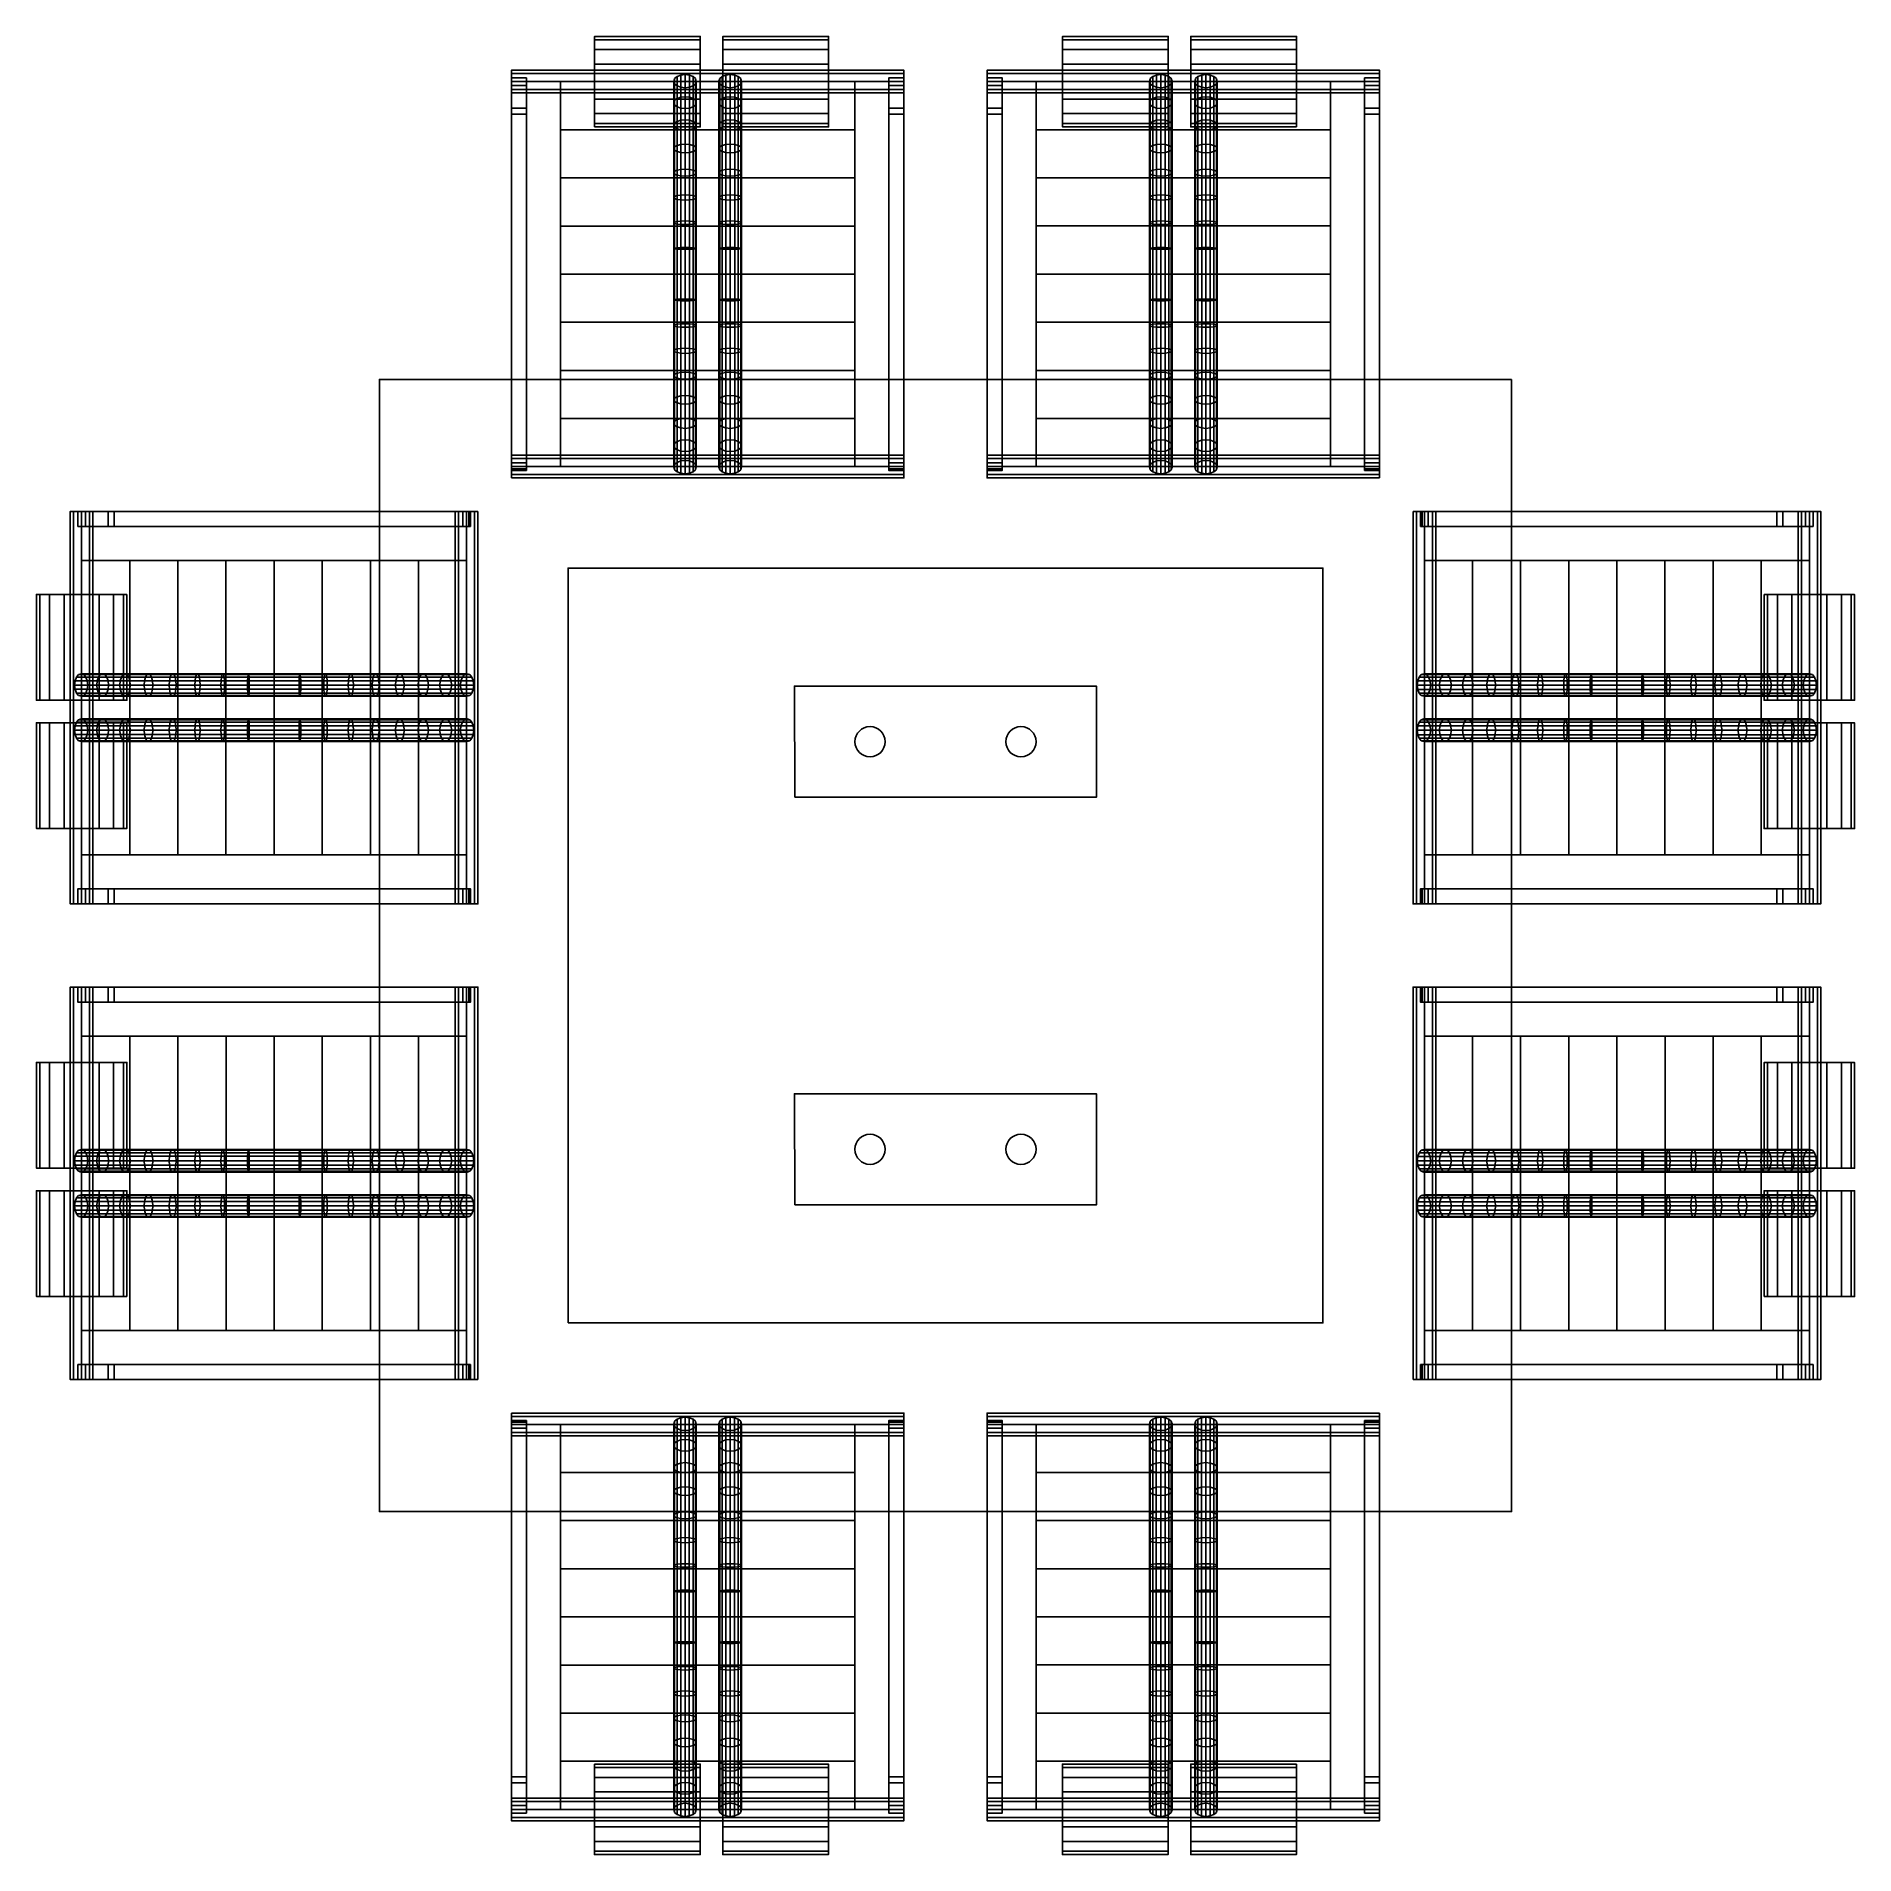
# Model space of a CAD drawing. Extents: x -45 to 195, y -45 to 195.
import ezdxf

# ---------------------------------------------------------------- set-up
doc = ezdxf.new("R2010")
doc.units = 0
doc.header["$MEASUREMENT"] = 0
doc.layers.get('0').update_dxf_attribs({"linetype": 'CONTINUOUS'})

# ---------------------------------------------------------------- blocks, each defined once
blk = doc.blocks.new('CA8IS083')
at = {"extrusion": (-1, 0, 0)}
for p, q in [((-50, 52), (-50, 0)), ((-6.5, 51.5, 47.5), (-6.5, 0.5, 47.5)), ((0, 52), (0, 0))]:
    blk.add_line(p, q, dxfattribs=at)
for centre, radius in [((-51.5, 65.5, 40.99), 6), ((-51.5, 65.5, 23.99), 6), ((-51.5, 65.5, 52), 1.5), ((-51.5, 46, 52), 1.5), ((-0.5, 46, 52), 1.5)]:
    blk.add_circle(centre, radius, dxfattribs=at)
for points in [[(-30.39, 49.03, 43.92), (-30.5, 48.73, 44.41), (-30.5, 51.57, 46.31), (-30.39, 51.91, 45.84)], [(-30.5, 48.73, 44.41), (-30.39, 48.43, 44.9), (-30.39, 51.23, 46.77), (-30.5, 51.57, 46.31)], [(-30.06, 49.28, 43.51), (-30.39, 49.03, 43.92), (-30.39, 51.91, 45.84), (-30.06, 52.19, 45.45)], [(-30.39, 48.43, 44.9), (-30.06, 48.17, 45.31), (-30.06, 50.95, 47.17), (-30.39, 51.23, 46.77)], [(-29.57, 49.45, 43.23), (-30.06, 49.28, 43.51), (-30.06, 52.19, 45.45), (-29.57, 52.38, 45.19)], [(-30.06, 48.17, 45.31), (-29.57, 48, 45.59), (-29.57, 50.75, 47.43), (-30.06, 50.95, 47.17)], [(-29, 49.51, 43.13), (-29.57, 49.45, 43.23), (-29.57, 52.38, 45.19), (-29, 52.45, 45.09)], [(-29.57, 48, 45.59), (-29, 47.94, 45.69), (-29, 50.69, 47.52), (-29.57, 50.75, 47.43)], [(-28.43, 49.45, 43.23), (-29, 49.51, 43.13), (-29, 52.45, 45.09), (-28.43, 52.38, 45.19)], [(-29, 47.94, 45.69), (-28.43, 48, 45.59), (-28.43, 50.75, 47.43), (-29, 50.69, 47.52)], [(-27.94, 49.28, 43.51), (-28.43, 49.45, 43.23), (-28.43, 52.38, 45.19), (-27.94, 52.19, 45.45)], [(-28.43, 48, 45.59), (-27.94, 48.17, 45.31), (-27.94, 50.95, 47.17), (-28.43, 50.75, 47.43)], [(-27.61, 49.03, 43.92), (-27.94, 49.28, 43.51), (-27.94, 52.19, 45.45), (-27.61, 51.91, 45.84)], [(-27.94, 48.17, 45.31), (-27.61, 48.43, 44.9), (-27.61, 51.23, 46.77), (-27.94, 50.95, 47.17)], [(-27.5, 48.73, 44.41), (-27.61, 49.03, 43.92), (-27.61, 51.91, 45.84), (-27.5, 51.57, 46.31)], [(-27.61, 48.43, 44.9), (-27.5, 48.73, 44.41), (-27.5, 51.57, 46.31), (-27.61, 51.23, 46.77)], [(-24.39, 49.03, 43.92), (-24.5, 48.73, 44.41), (-24.5, 51.57, 46.31), (-24.39, 51.91, 45.84)], [(-24.5, 48.73, 44.41), (-24.39, 48.43, 44.9), (-24.39, 51.23, 46.77), (-24.5, 51.57, 46.31)], [(-24.06, 49.28, 43.51), (-24.39, 49.03, 43.92), (-24.39, 51.91, 45.84), (-24.06, 52.19, 45.45)], [(-24.39, 48.43, 44.9), (-24.06, 48.17, 45.31), (-24.06, 50.95, 47.17), (-24.39, 51.23, 46.77)], [(-23.57, 49.45, 43.23), (-24.06, 49.28, 43.51), (-24.06, 52.19, 45.45), (-23.57, 52.38, 45.19)], [(-24.06, 48.17, 45.31), (-23.57, 48, 45.59), (-23.57, 50.75, 47.43), (-24.06, 50.95, 47.17)], [(-23, 49.51, 43.13), (-23.57, 49.45, 43.23), (-23.57, 52.38, 45.19), (-23, 52.45, 45.09)], [(-23.57, 48, 45.59), (-23, 47.94, 45.69), (-23, 50.69, 47.52), (-23.57, 50.75, 47.43)], [(-22.43, 49.45, 43.23), (-23, 49.51, 43.13), (-23, 52.45, 45.09), (-22.43, 52.38, 45.19)], [(-23, 47.94, 45.69), (-22.43, 48, 45.59), (-22.43, 50.75, 47.43), (-23, 50.69, 47.52)], [(-21.94, 49.28, 43.51), (-22.43, 49.45, 43.23), (-22.43, 52.38, 45.19), (-21.94, 52.19, 45.45)], [(-22.43, 48, 45.59), (-21.94, 48.17, 45.31), (-21.94, 50.95, 47.17), (-22.43, 50.75, 47.43)], [(-21.61, 49.03, 43.92), (-21.94, 49.28, 43.51), (-21.94, 52.19, 45.45), (-21.61, 51.91, 45.84)], [(-21.94, 48.17, 45.31), (-21.61, 48.43, 44.9), (-21.61, 51.23, 46.77), (-21.94, 50.95, 47.17)], [(-21.5, 48.73, 44.41), (-21.61, 49.03, 43.92), (-21.61, 51.91, 45.84), (-21.5, 51.57, 46.31)], [(-21.61, 48.43, 44.9), (-21.5, 48.73, 44.41), (-21.5, 51.57, 46.31), (-21.61, 51.23, 46.77)], [(-30.39, 46.01, 42.23), (-30.5, 45.75, 42.74), (-30.5, 48.73, 44.41), (-30.39, 49.03, 43.92)], [(-30.5, 45.75, 42.74), (-30.39, 45.49, 43.25), (-30.39, 48.43, 44.9), (-30.5, 48.73, 44.41)], [(-30.06, 46.23, 41.8), (-30.39, 46.01, 42.23), (-30.39, 49.03, 43.92), (-30.06, 49.28, 43.51)], [(-30.39, 45.49, 43.25), (-30.06, 45.27, 43.69), (-30.06, 48.17, 45.31), (-30.39, 48.43, 44.9)], [(-29.57, 46.38, 41.51), (-30.06, 46.23, 41.8), (-30.06, 49.28, 43.51), (-29.57, 49.45, 43.23)], [(-29, 46.43, 41.4), (-29.57, 46.38, 41.51), (-29.57, 49.45, 43.23), (-29, 49.51, 43.13)], [(-28.43, 46.38, 41.51), (-29, 46.43, 41.4), (-29, 49.51, 43.13), (-28.43, 49.45, 43.23)], [(-27.94, 46.23, 41.8), (-28.43, 46.38, 41.51), (-28.43, 49.45, 43.23), (-27.94, 49.28, 43.51)], [(-27.61, 46.01, 42.23), (-27.94, 46.23, 41.8), (-27.94, 49.28, 43.51), (-27.61, 49.03, 43.92)], [(-27.94, 45.27, 43.69), (-27.61, 45.49, 43.25), (-27.61, 48.43, 44.9), (-27.94, 48.17, 45.31)], [(-27.5, 45.75, 42.74), (-27.61, 46.01, 42.23), (-27.61, 49.03, 43.92), (-27.5, 48.73, 44.41)], [(-27.61, 45.49, 43.25), (-27.5, 45.75, 42.74), (-27.5, 48.73, 44.41), (-27.61, 48.43, 44.9)], [(-24.39, 46.01, 42.23), (-24.5, 45.75, 42.74), (-24.5, 48.73, 44.41), (-24.39, 49.03, 43.92)], [(-24.5, 45.75, 42.74), (-24.39, 45.49, 43.25), (-24.39, 48.43, 44.9), (-24.5, 48.73, 44.41)], [(-24.06, 46.23, 41.8), (-24.39, 46.01, 42.23), (-24.39, 49.03, 43.92), (-24.06, 49.28, 43.51)], [(-24.39, 45.49, 43.25), (-24.06, 45.27, 43.69), (-24.06, 48.17, 45.31), (-24.39, 48.43, 44.9)], [(-23.57, 46.38, 41.51), (-24.06, 46.23, 41.8), (-24.06, 49.28, 43.51), (-23.57, 49.45, 43.23)], [(-23, 46.43, 41.4), (-23.57, 46.38, 41.51), (-23.57, 49.45, 43.23), (-23, 49.51, 43.13)], [(-22.43, 46.38, 41.51), (-23, 46.43, 41.4), (-23, 49.51, 43.13), (-22.43, 49.45, 43.23)], [(-21.94, 46.23, 41.8), (-22.43, 46.38, 41.51), (-22.43, 49.45, 43.23), (-21.94, 49.28, 43.51)], [(-21.61, 46.01, 42.23), (-21.94, 46.23, 41.8), (-21.94, 49.28, 43.51), (-21.61, 49.03, 43.92)], [(-21.94, 45.27, 43.69), (-21.61, 45.49, 43.25), (-21.61, 48.43, 44.9), (-21.94, 48.17, 45.31)], [(-21.5, 45.75, 42.74), (-21.61, 46.01, 42.23), (-21.61, 49.03, 43.92), (-21.5, 48.73, 44.41)], [(-21.61, 45.49, 43.25), (-21.5, 45.75, 42.74), (-21.5, 48.73, 44.41), (-21.61, 48.43, 44.9)], [(-30.39, 42.87, 40.78), (-30.5, 42.65, 41.31), (-30.5, 45.75, 42.74), (-30.39, 46.01, 42.23)], [(-30.06, 43.05, 40.33), (-30.39, 42.87, 40.78), (-30.39, 46.01, 42.23), (-30.06, 46.23, 41.8)], [(-30.06, 45.27, 43.69), (-29.57, 45.12, 43.98), (-29.57, 48, 45.59), (-30.06, 48.17, 45.31)], [(-29.57, 43.18, 40.03), (-30.06, 43.05, 40.33), (-30.06, 46.23, 41.8), (-29.57, 46.38, 41.51)], [(-29.57, 45.12, 43.98), (-29, 45.07, 44.08), (-29, 47.94, 45.69), (-29.57, 48, 45.59)], [(-29, 43.22, 39.93), (-29.57, 43.18, 40.03), (-29.57, 46.38, 41.51), (-29, 46.43, 41.4)], [(-29, 45.07, 44.08), (-28.43, 45.12, 43.98), (-28.43, 48, 45.59), (-29, 47.94, 45.69)], [(-28.43, 43.18, 40.03), (-29, 43.22, 39.93), (-29, 46.43, 41.4), (-28.43, 46.38, 41.51)], [(-28.43, 45.12, 43.98), (-27.94, 45.27, 43.69), (-27.94, 48.17, 45.31), (-28.43, 48, 45.59)], [(-27.94, 43.05, 40.33), (-28.43, 43.18, 40.03), (-28.43, 46.38, 41.51), (-27.94, 46.23, 41.8)], [(-27.61, 42.87, 40.78), (-27.94, 43.05, 40.33), (-27.94, 46.23, 41.8), (-27.61, 46.01, 42.23)], [(-27.5, 42.65, 41.31), (-27.61, 42.87, 40.78), (-27.61, 46.01, 42.23), (-27.5, 45.75, 42.74)], [(-24.39, 42.87, 40.78), (-24.5, 42.65, 41.31), (-24.5, 45.75, 42.74), (-24.39, 46.01, 42.23)], [(-24.06, 43.05, 40.33), (-24.39, 42.87, 40.78), (-24.39, 46.01, 42.23), (-24.06, 46.23, 41.8)], [(-24.06, 45.27, 43.69), (-23.57, 45.12, 43.98), (-23.57, 48, 45.59), (-24.06, 48.17, 45.31)], [(-23.57, 43.18, 40.03), (-24.06, 43.05, 40.33), (-24.06, 46.23, 41.8), (-23.57, 46.38, 41.51)], [(-23.57, 45.12, 43.98), (-23, 45.07, 44.08), (-23, 47.94, 45.69), (-23.57, 48, 45.59)], [(-23, 43.22, 39.93), (-23.57, 43.18, 40.03), (-23.57, 46.38, 41.51), (-23, 46.43, 41.4)], [(-23, 45.07, 44.08), (-22.43, 45.12, 43.98), (-22.43, 48, 45.59), (-23, 47.94, 45.69)], [(-22.43, 43.18, 40.03), (-23, 43.22, 39.93), (-23, 46.43, 41.4), (-22.43, 46.38, 41.51)], [(-22.43, 45.12, 43.98), (-21.94, 45.27, 43.69), (-21.94, 48.17, 45.31), (-22.43, 48, 45.59)], [(-21.94, 43.05, 40.33), (-22.43, 43.18, 40.03), (-22.43, 46.38, 41.51), (-21.94, 46.23, 41.8)], [(-21.61, 42.87, 40.78), (-21.94, 43.05, 40.33), (-21.94, 46.23, 41.8), (-21.61, 46.01, 42.23)], [(-21.5, 42.65, 41.31), (-21.61, 42.87, 40.78), (-21.61, 46.01, 42.23), (-21.5, 45.75, 42.74)], [(-30.5, 42.65, 41.31), (-30.39, 42.43, 41.84), (-30.39, 45.49, 43.25), (-30.5, 45.75, 42.74)], [(-30.39, 42.43, 41.84), (-30.06, 42.24, 42.29), (-30.06, 45.27, 43.69), (-30.39, 45.49, 43.25)], [(-30.06, 42.24, 42.29), (-29.57, 42.12, 42.59), (-29.57, 45.12, 43.98), (-30.06, 45.27, 43.69)], [(-29.57, 42.12, 42.59), (-29, 42.07, 42.7), (-29, 45.07, 44.08), (-29.57, 45.12, 43.98)], [(-29, 42.07, 42.7), (-28.43, 42.12, 42.59), (-28.43, 45.12, 43.98), (-29, 45.07, 44.08)], [(-28.43, 42.12, 42.59), (-27.94, 42.24, 42.29), (-27.94, 45.27, 43.69), (-28.43, 45.12, 43.98)], [(-27.94, 42.24, 42.29), (-27.61, 42.43, 41.84), (-27.61, 45.49, 43.25), (-27.94, 45.27, 43.69)], [(-27.61, 42.43, 41.84), (-27.5, 42.65, 41.31), (-27.5, 45.75, 42.74), (-27.61, 45.49, 43.25)], [(-24.5, 42.65, 41.31), (-24.39, 42.43, 41.84), (-24.39, 45.49, 43.25), (-24.5, 45.75, 42.74)], [(-24.39, 42.43, 41.84), (-24.06, 42.24, 42.29), (-24.06, 45.27, 43.69), (-24.39, 45.49, 43.25)], [(-24.06, 42.24, 42.29), (-23.57, 42.12, 42.59), (-23.57, 45.12, 43.98), (-24.06, 45.27, 43.69)], [(-23.57, 42.12, 42.59), (-23, 42.07, 42.7), (-23, 45.07, 44.08), (-23.57, 45.12, 43.98)], [(-23, 42.07, 42.7), (-22.43, 42.12, 42.59), (-22.43, 45.12, 43.98), (-23, 45.07, 44.08)], [(-22.43, 42.12, 42.59), (-21.94, 42.24, 42.29), (-21.94, 45.27, 43.69), (-22.43, 45.12, 43.98)], [(-21.94, 42.24, 42.29), (-21.61, 42.43, 41.84), (-21.61, 45.49, 43.25), (-21.94, 45.27, 43.69)], [(-21.61, 42.43, 41.84), (-21.5, 42.65, 41.31), (-21.5, 45.75, 42.74), (-21.61, 45.49, 43.25)], [(-30.39, 39.62, 39.58), (-30.5, 39.44, 40.13), (-30.5, 42.65, 41.31), (-30.39, 42.87, 40.78)], [(-30.5, 39.44, 40.13), (-30.39, 39.26, 40.67), (-30.39, 42.43, 41.84), (-30.5, 42.65, 41.31)], [(-30.06, 39.77, 39.12), (-30.39, 39.62, 39.58), (-30.39, 42.87, 40.78), (-30.06, 43.05, 40.33)], [(-30.39, 39.26, 40.67), (-30.06, 39.11, 41.14), (-30.06, 42.24, 42.29), (-30.39, 42.43, 41.84)], [(-29.57, 39.87, 38.81), (-30.06, 39.77, 39.12), (-30.06, 43.05, 40.33), (-29.57, 43.18, 40.03)], [(-30.06, 39.11, 41.14), (-29.57, 39.01, 41.45), (-29.57, 42.12, 42.59), (-30.06, 42.24, 42.29)], [(-29, 39.91, 38.7), (-29.57, 39.87, 38.81), (-29.57, 43.18, 40.03), (-29, 43.22, 39.93)], [(-29.57, 39.01, 41.45), (-29, 38.98, 41.56), (-29, 42.07, 42.7), (-29.57, 42.12, 42.59)], [(-28.43, 39.87, 38.81), (-29, 39.91, 38.7), (-29, 43.22, 39.93), (-28.43, 43.18, 40.03)], [(-29, 38.98, 41.56), (-28.43, 39.01, 41.45), (-28.43, 42.12, 42.59), (-29, 42.07, 42.7)], [(-27.94, 39.77, 39.12), (-28.43, 39.87, 38.81), (-28.43, 43.18, 40.03), (-27.94, 43.05, 40.33)], [(-28.43, 39.01, 41.45), (-27.94, 39.11, 41.14), (-27.94, 42.24, 42.29), (-28.43, 42.12, 42.59)], [(-27.61, 39.62, 39.58), (-27.94, 39.77, 39.12), (-27.94, 43.05, 40.33), (-27.61, 42.87, 40.78)], [(-27.94, 39.11, 41.14), (-27.61, 39.26, 40.67), (-27.61, 42.43, 41.84), (-27.94, 42.24, 42.29)], [(-27.5, 39.44, 40.13), (-27.61, 39.62, 39.58), (-27.61, 42.87, 40.78), (-27.5, 42.65, 41.31)], [(-27.61, 39.26, 40.67), (-27.5, 39.44, 40.13), (-27.5, 42.65, 41.31), (-27.61, 42.43, 41.84)], [(-24.39, 39.62, 39.58), (-24.5, 39.44, 40.13), (-24.5, 42.65, 41.31), (-24.39, 42.87, 40.78)], [(-24.5, 39.44, 40.13), (-24.39, 39.26, 40.67), (-24.39, 42.43, 41.84), (-24.5, 42.65, 41.31)], [(-24.06, 39.77, 39.12), (-24.39, 39.62, 39.58), (-24.39, 42.87, 40.78), (-24.06, 43.05, 40.33)], [(-24.39, 39.26, 40.67), (-24.06, 39.11, 41.14), (-24.06, 42.24, 42.29), (-24.39, 42.43, 41.84)], [(-23.57, 39.87, 38.81), (-24.06, 39.77, 39.12), (-24.06, 43.05, 40.33), (-23.57, 43.18, 40.03)], [(-24.06, 39.11, 41.14), (-23.57, 39.01, 41.45), (-23.57, 42.12, 42.59), (-24.06, 42.24, 42.29)], [(-23, 39.91, 38.7), (-23.57, 39.87, 38.81), (-23.57, 43.18, 40.03), (-23, 43.22, 39.93)], [(-23.57, 39.01, 41.45), (-23, 38.98, 41.56), (-23, 42.07, 42.7), (-23.57, 42.12, 42.59)], [(-22.43, 39.87, 38.81), (-23, 39.91, 38.7), (-23, 43.22, 39.93), (-22.43, 43.18, 40.03)], [(-23, 38.98, 41.56), (-22.43, 39.01, 41.45), (-22.43, 42.12, 42.59), (-23, 42.07, 42.7)], [(-21.94, 39.77, 39.12), (-22.43, 39.87, 38.81), (-22.43, 43.18, 40.03), (-21.94, 43.05, 40.33)], [(-22.43, 39.01, 41.45), (-21.94, 39.11, 41.14), (-21.94, 42.24, 42.29), (-22.43, 42.12, 42.59)], [(-21.61, 39.62, 39.58), (-21.94, 39.77, 39.12), (-21.94, 43.05, 40.33), (-21.61, 42.87, 40.78)], [(-21.94, 39.11, 41.14), (-21.61, 39.26, 40.67), (-21.61, 42.43, 41.84), (-21.94, 42.24, 42.29)], [(-21.5, 39.44, 40.13), (-21.61, 39.62, 39.58), (-21.61, 42.87, 40.78), (-21.5, 42.65, 41.31)], [(-21.61, 39.26, 40.67), (-21.5, 39.44, 40.13), (-21.5, 42.65, 41.31), (-21.61, 42.43, 41.84)], [(-30.39, 36.29, 38.64), (-30.5, 36.15, 39.2), (-30.5, 39.44, 40.13), (-30.39, 39.62, 39.58)], [(-30.5, 36.15, 39.2), (-30.39, 36.02, 39.76), (-30.39, 39.26, 40.67), (-30.5, 39.44, 40.13)], [(-30.06, 36.4, 38.17), (-30.39, 36.29, 38.64), (-30.39, 39.62, 39.58), (-30.06, 39.77, 39.12)], [(-30.39, 36.02, 39.76), (-30.06, 35.91, 40.23), (-30.06, 39.11, 41.14), (-30.39, 39.26, 40.67)], [(-29.57, 36.48, 37.85), (-30.06, 36.4, 38.17), (-30.06, 39.77, 39.12), (-29.57, 39.87, 38.81)], [(-30.06, 35.91, 40.23), (-29.57, 35.83, 40.55), (-29.57, 39.01, 41.45), (-30.06, 39.11, 41.14)], [(-29, 36.51, 37.74), (-29.57, 36.48, 37.85), (-29.57, 39.87, 38.81), (-29, 39.91, 38.7)], [(-29.57, 35.83, 40.55), (-29, 35.8, 40.66), (-29, 38.98, 41.56), (-29.57, 39.01, 41.45)], [(-28.43, 36.48, 37.85), (-29, 36.51, 37.74), (-29, 39.91, 38.7), (-28.43, 39.87, 38.81)], [(-29, 35.8, 40.66), (-28.43, 35.83, 40.55), (-28.43, 39.01, 41.45), (-29, 38.98, 41.56)], [(-27.94, 36.4, 38.17), (-28.43, 36.48, 37.85), (-28.43, 39.87, 38.81), (-27.94, 39.77, 39.12)], [(-28.43, 35.83, 40.55), (-27.94, 35.91, 40.23), (-27.94, 39.11, 41.14), (-28.43, 39.01, 41.45)], [(-27.61, 36.29, 38.64), (-27.94, 36.4, 38.17), (-27.94, 39.77, 39.12), (-27.61, 39.62, 39.58)], [(-27.94, 35.91, 40.23), (-27.61, 36.02, 39.76), (-27.61, 39.26, 40.67), (-27.94, 39.11, 41.14)], [(-27.5, 36.15, 39.2), (-27.61, 36.29, 38.64), (-27.61, 39.62, 39.58), (-27.5, 39.44, 40.13)], [(-27.61, 36.02, 39.76), (-27.5, 36.15, 39.2), (-27.5, 39.44, 40.13), (-27.61, 39.26, 40.67)], [(-24.39, 36.29, 38.64), (-24.5, 36.15, 39.2), (-24.5, 39.44, 40.13), (-24.39, 39.62, 39.58)], [(-24.5, 36.15, 39.2), (-24.39, 36.02, 39.76), (-24.39, 39.26, 40.67), (-24.5, 39.44, 40.13)], [(-24.06, 36.4, 38.17), (-24.39, 36.29, 38.64), (-24.39, 39.62, 39.58), (-24.06, 39.77, 39.12)], [(-24.39, 36.02, 39.76), (-24.06, 35.91, 40.23), (-24.06, 39.11, 41.14), (-24.39, 39.26, 40.67)], [(-23.57, 36.48, 37.85), (-24.06, 36.4, 38.17), (-24.06, 39.77, 39.12), (-23.57, 39.87, 38.81)], [(-24.06, 35.91, 40.23), (-23.57, 35.83, 40.55), (-23.57, 39.01, 41.45), (-24.06, 39.11, 41.14)], [(-23, 36.51, 37.74), (-23.57, 36.48, 37.85), (-23.57, 39.87, 38.81), (-23, 39.91, 38.7)], [(-23.57, 35.83, 40.55), (-23, 35.8, 40.66), (-23, 38.98, 41.56), (-23.57, 39.01, 41.45)], [(-22.43, 36.48, 37.85), (-23, 36.51, 37.74), (-23, 39.91, 38.7), (-22.43, 39.87, 38.81)], [(-23, 35.8, 40.66), (-22.43, 35.83, 40.55), (-22.43, 39.01, 41.45), (-23, 38.98, 41.56)], [(-21.94, 36.4, 38.17), (-22.43, 36.48, 37.85), (-22.43, 39.87, 38.81), (-21.94, 39.77, 39.12)], [(-22.43, 35.83, 40.55), (-21.94, 35.91, 40.23), (-21.94, 39.11, 41.14), (-22.43, 39.01, 41.45)], [(-21.61, 36.29, 38.64), (-21.94, 36.4, 38.17), (-21.94, 39.77, 39.12), (-21.61, 39.62, 39.58)], [(-21.94, 35.91, 40.23), (-21.61, 36.02, 39.76), (-21.61, 39.26, 40.67), (-21.94, 39.11, 41.14)], [(-21.5, 36.15, 39.2), (-21.61, 36.29, 38.64), (-21.61, 39.62, 39.58), (-21.5, 39.44, 40.13)], [(-21.61, 36.02, 39.76), (-21.5, 36.15, 39.2), (-21.5, 39.44, 40.13), (-21.61, 39.26, 40.67)], [(-30.39, 32.89, 37.97), (-30.5, 32.8, 38.54), (-30.5, 36.15, 39.2), (-30.39, 36.29, 38.64)], [(-30.5, 32.8, 38.54), (-30.39, 32.72, 39.1), (-30.39, 36.02, 39.76), (-30.5, 36.15, 39.2)], [(-30.06, 32.97, 37.49), (-30.39, 32.89, 37.97), (-30.39, 36.29, 38.64), (-30.06, 36.4, 38.17)], [(-29.57, 33.02, 37.17), (-30.06, 32.97, 37.49), (-30.06, 36.4, 38.17), (-29.57, 36.48, 37.85)], [(-29, 33.04, 37.05), (-29.57, 33.02, 37.17), (-29.57, 36.48, 37.85), (-29, 36.51, 37.74)], [(-28.43, 33.02, 37.17), (-29, 33.04, 37.05), (-29, 36.51, 37.74), (-28.43, 36.48, 37.85)], [(-27.94, 32.97, 37.49), (-28.43, 33.02, 37.17), (-28.43, 36.48, 37.85), (-27.94, 36.4, 38.17)], [(-27.61, 32.89, 37.97), (-27.94, 32.97, 37.49), (-27.94, 36.4, 38.17), (-27.61, 36.29, 38.64)], [(-27.5, 32.8, 38.54), (-27.61, 32.89, 37.97), (-27.61, 36.29, 38.64), (-27.5, 36.15, 39.2)], [(-27.61, 32.72, 39.1), (-27.5, 32.8, 38.54), (-27.5, 36.15, 39.2), (-27.61, 36.02, 39.76)], [(-24.39, 32.89, 37.97), (-24.5, 32.8, 38.54), (-24.5, 36.15, 39.2), (-24.39, 36.29, 38.64)], [(-24.5, 32.8, 38.54), (-24.39, 32.72, 39.1), (-24.39, 36.02, 39.76), (-24.5, 36.15, 39.2)], [(-24.06, 32.97, 37.49), (-24.39, 32.89, 37.97), (-24.39, 36.29, 38.64), (-24.06, 36.4, 38.17)], [(-23.57, 33.02, 37.17), (-24.06, 32.97, 37.49), (-24.06, 36.4, 38.17), (-23.57, 36.48, 37.85)], [(-23, 33.04, 37.05), (-23.57, 33.02, 37.17), (-23.57, 36.48, 37.85), (-23, 36.51, 37.74)], [(-22.43, 33.02, 37.17), (-23, 33.04, 37.05), (-23, 36.51, 37.74), (-22.43, 36.48, 37.85)], [(-21.94, 32.97, 37.49), (-22.43, 33.02, 37.17), (-22.43, 36.48, 37.85), (-21.94, 36.4, 38.17)], [(-21.61, 32.89, 37.97), (-21.94, 32.97, 37.49), (-21.94, 36.4, 38.17), (-21.61, 36.29, 38.64)], [(-21.5, 32.8, 38.54), (-21.61, 32.89, 37.97), (-21.61, 36.29, 38.64), (-21.5, 36.15, 39.2)], [(-21.61, 32.72, 39.1), (-21.5, 32.8, 38.54), (-21.5, 36.15, 39.2), (-21.61, 36.02, 39.76)], [(-30.39, 32.72, 39.1), (-30.06, 32.64, 39.58), (-30.06, 35.91, 40.23), (-30.39, 36.02, 39.76)], [(-30.06, 32.64, 39.58), (-29.57, 32.59, 39.9), (-29.57, 35.83, 40.55), (-30.06, 35.91, 40.23)], [(-29.57, 32.59, 39.9), (-29, 32.57, 40.02), (-29, 35.8, 40.66), (-29.57, 35.83, 40.55)], [(-29, 32.57, 40.02), (-28.43, 32.59, 39.9), (-28.43, 35.83, 40.55), (-29, 35.8, 40.66)], [(-28.43, 32.59, 39.9), (-27.94, 32.64, 39.58), (-27.94, 35.91, 40.23), (-28.43, 35.83, 40.55)], [(-27.94, 32.64, 39.58), (-27.61, 32.72, 39.1), (-27.61, 36.02, 39.76), (-27.94, 35.91, 40.23)], [(-24.39, 32.72, 39.1), (-24.06, 32.64, 39.58), (-24.06, 35.91, 40.23), (-24.39, 36.02, 39.76)], [(-24.06, 32.64, 39.58), (-23.57, 32.59, 39.9), (-23.57, 35.83, 40.55), (-24.06, 35.91, 40.23)], [(-23.57, 32.59, 39.9), (-23, 32.57, 40.02), (-23, 35.8, 40.66), (-23.57, 35.83, 40.55)], [(-23, 32.57, 40.02), (-22.43, 32.59, 39.9), (-22.43, 35.83, 40.55), (-23, 35.8, 40.66)], [(-22.43, 32.59, 39.9), (-21.94, 32.64, 39.58), (-21.94, 35.91, 40.23), (-22.43, 35.83, 40.55)], [(-21.94, 32.64, 39.58), (-21.61, 32.72, 39.1), (-21.61, 36.02, 39.76), (-21.94, 35.91, 40.23)], [(-30.39, 29.46, 37.56), (-30.5, 29.41, 38.13), (-30.5, 32.8, 38.54), (-30.39, 32.89, 37.97)], [(-30.5, 29.41, 38.13), (-30.39, 29.37, 38.71), (-30.39, 32.72, 39.1), (-30.5, 32.8, 38.54)], [(-30.06, 29.5, 37.08), (-30.39, 29.46, 37.56), (-30.39, 32.89, 37.97), (-30.06, 32.97, 37.49)], [(-30.39, 29.37, 38.71), (-30.06, 29.33, 39.19), (-30.06, 32.64, 39.58), (-30.39, 32.72, 39.1)], [(-29.57, 29.52, 36.75), (-30.06, 29.5, 37.08), (-30.06, 32.97, 37.49), (-29.57, 33.02, 37.17)], [(-30.06, 29.33, 39.19), (-29.57, 29.3, 39.52), (-29.57, 32.59, 39.9), (-30.06, 32.64, 39.58)], [(-29, 29.53, 36.64), (-29.57, 29.52, 36.75), (-29.57, 33.02, 37.17), (-29, 33.04, 37.05)], [(-29.57, 29.3, 39.52), (-29, 29.3, 39.63), (-29, 32.57, 40.02), (-29.57, 32.59, 39.9)], [(-28.43, 29.52, 36.75), (-29, 29.53, 36.64), (-29, 33.04, 37.05), (-28.43, 33.02, 37.17)], [(-29, 29.3, 39.63), (-28.43, 29.3, 39.52), (-28.43, 32.59, 39.9), (-29, 32.57, 40.02)], [(-27.94, 29.5, 37.08), (-28.43, 29.52, 36.75), (-28.43, 33.02, 37.17), (-27.94, 32.97, 37.49)], [(-28.43, 29.3, 39.52), (-27.94, 29.33, 39.19), (-27.94, 32.64, 39.58), (-28.43, 32.59, 39.9)], [(-27.61, 29.46, 37.56), (-27.94, 29.5, 37.08), (-27.94, 32.97, 37.49), (-27.61, 32.89, 37.97)], [(-27.94, 29.33, 39.19), (-27.61, 29.37, 38.71), (-27.61, 32.72, 39.1), (-27.94, 32.64, 39.58)], [(-27.5, 29.41, 38.13), (-27.61, 29.46, 37.56), (-27.61, 32.89, 37.97), (-27.5, 32.8, 38.54)], [(-27.61, 29.37, 38.71), (-27.5, 29.41, 38.13), (-27.5, 32.8, 38.54), (-27.61, 32.72, 39.1)], [(-24.39, 29.46, 37.56), (-24.5, 29.41, 38.13), (-24.5, 32.8, 38.54), (-24.39, 32.89, 37.97)], [(-24.5, 29.41, 38.13), (-24.39, 29.37, 38.71), (-24.39, 32.72, 39.1), (-24.5, 32.8, 38.54)], [(-24.06, 29.5, 37.08), (-24.39, 29.46, 37.56), (-24.39, 32.89, 37.97), (-24.06, 32.97, 37.49)], [(-24.39, 29.37, 38.71), (-24.06, 29.33, 39.19), (-24.06, 32.64, 39.58), (-24.39, 32.72, 39.1)], [(-23.57, 29.52, 36.75), (-24.06, 29.5, 37.08), (-24.06, 32.97, 37.49), (-23.57, 33.02, 37.17)], [(-24.06, 29.33, 39.19), (-23.57, 29.3, 39.52), (-23.57, 32.59, 39.9), (-24.06, 32.64, 39.58)], [(-23, 29.53, 36.64), (-23.57, 29.52, 36.75), (-23.57, 33.02, 37.17), (-23, 33.04, 37.05)], [(-23.57, 29.3, 39.52), (-23, 29.3, 39.63), (-23, 32.57, 40.02), (-23.57, 32.59, 39.9)], [(-22.43, 29.52, 36.75), (-23, 29.53, 36.64), (-23, 33.04, 37.05), (-22.43, 33.02, 37.17)], [(-23, 29.3, 39.63), (-22.43, 29.3, 39.52), (-22.43, 32.59, 39.9), (-23, 32.57, 40.02)], [(-21.94, 29.5, 37.08), (-22.43, 29.52, 36.75), (-22.43, 33.02, 37.17), (-21.94, 32.97, 37.49)], [(-22.43, 29.3, 39.52), (-21.94, 29.33, 39.19), (-21.94, 32.64, 39.58), (-22.43, 32.59, 39.9)], [(-21.61, 29.46, 37.56), (-21.94, 29.5, 37.08), (-21.94, 32.97, 37.49), (-21.61, 32.89, 37.97)], [(-21.94, 29.33, 39.19), (-21.61, 29.37, 38.71), (-21.61, 32.72, 39.1), (-21.94, 32.64, 39.58)], [(-21.5, 29.41, 38.13), (-21.61, 29.46, 37.56), (-21.61, 32.89, 37.97), (-21.5, 32.8, 38.54)], [(-21.61, 29.37, 38.71), (-21.5, 29.41, 38.13), (-21.5, 32.8, 38.54), (-21.61, 32.72, 39.1)], [(-30.39, 26, 37.43), (-30.5, 26, 38), (-30.5, 29.41, 38.13), (-30.39, 29.46, 37.56)], [(-30.5, 26, 38), (-30.39, 26, 38.57), (-30.39, 29.37, 38.71), (-30.5, 29.41, 38.13)], [(-30.06, 26, 36.94), (-30.39, 26, 37.43), (-30.39, 29.46, 37.56), (-30.06, 29.5, 37.08)], [(-30.39, 26, 38.57), (-30.06, 26, 39.06), (-30.06, 29.33, 39.19), (-30.39, 29.37, 38.71)], [(-29.57, 26, 36.61), (-30.06, 26, 36.94), (-30.06, 29.5, 37.08), (-29.57, 29.52, 36.75)], [(-30.06, 26, 39.06), (-29.57, 26, 39.39), (-29.57, 29.3, 39.52), (-30.06, 29.33, 39.19)], [(-29, 26, 36.5), (-29.57, 26, 36.61), (-29.57, 29.52, 36.75), (-29, 29.53, 36.64)], [(-29.57, 26, 39.39), (-29, 26, 39.5), (-29, 29.3, 39.63), (-29.57, 29.3, 39.52)], [(-28.43, 26, 36.61), (-29, 26, 36.5), (-29, 29.53, 36.64), (-28.43, 29.52, 36.75)], [(-29, 26, 39.5), (-28.43, 26, 39.39), (-28.43, 29.3, 39.52), (-29, 29.3, 39.63)], [(-27.94, 26, 36.94), (-28.43, 26, 36.61), (-28.43, 29.52, 36.75), (-27.94, 29.5, 37.08)], [(-28.43, 26, 39.39), (-27.94, 26, 39.06), (-27.94, 29.33, 39.19), (-28.43, 29.3, 39.52)], [(-27.61, 26, 37.43), (-27.94, 26, 36.94), (-27.94, 29.5, 37.08), (-27.61, 29.46, 37.56)], [(-27.94, 26, 39.06), (-27.61, 26, 38.57), (-27.61, 29.37, 38.71), (-27.94, 29.33, 39.19)], [(-27.5, 26, 38), (-27.61, 26, 37.43), (-27.61, 29.46, 37.56), (-27.5, 29.41, 38.13)], [(-27.61, 26, 38.57), (-27.5, 26, 38), (-27.5, 29.41, 38.13), (-27.61, 29.37, 38.71)], [(-24.39, 26, 37.43), (-24.5, 26, 38), (-24.5, 29.41, 38.13), (-24.39, 29.46, 37.56)], [(-24.5, 26, 38), (-24.39, 26, 38.57), (-24.39, 29.37, 38.71), (-24.5, 29.41, 38.13)], [(-24.06, 26, 36.94), (-24.39, 26, 37.43), (-24.39, 29.46, 37.56), (-24.06, 29.5, 37.08)], [(-24.39, 26, 38.57), (-24.06, 26, 39.06), (-24.06, 29.33, 39.19), (-24.39, 29.37, 38.71)], [(-23.57, 26, 36.61), (-24.06, 26, 36.94), (-24.06, 29.5, 37.08), (-23.57, 29.52, 36.75)], [(-24.06, 26, 39.06), (-23.57, 26, 39.39), (-23.57, 29.3, 39.52), (-24.06, 29.33, 39.19)], [(-23, 26, 36.5), (-23.57, 26, 36.61), (-23.57, 29.52, 36.75), (-23, 29.53, 36.64)], [(-23.57, 26, 39.39), (-23, 26, 39.5), (-23, 29.3, 39.63), (-23.57, 29.3, 39.52)], [(-22.43, 26, 36.61), (-23, 26, 36.5), (-23, 29.53, 36.64), (-22.43, 29.52, 36.75)], [(-23, 26, 39.5), (-22.43, 26, 39.39), (-22.43, 29.3, 39.52), (-23, 29.3, 39.63)], [(-21.94, 26, 36.94), (-22.43, 26, 36.61), (-22.43, 29.52, 36.75), (-21.94, 29.5, 37.08)], [(-22.43, 26, 39.39), (-21.94, 26, 39.06), (-21.94, 29.33, 39.19), (-22.43, 29.3, 39.52)], [(-21.61, 26, 37.43), (-21.94, 26, 36.94), (-21.94, 29.5, 37.08), (-21.61, 29.46, 37.56)], [(-21.94, 26, 39.06), (-21.61, 26, 38.57), (-21.61, 29.37, 38.71), (-21.94, 29.33, 39.19)], [(-21.5, 26, 38), (-21.61, 26, 37.43), (-21.61, 29.46, 37.56), (-21.5, 29.41, 38.13)], [(-21.61, 26, 38.57), (-21.5, 26, 38), (-21.5, 29.41, 38.13), (-21.61, 29.37, 38.71)], [(-30.5, 22.59, 38.13), (-30.39, 22.63, 38.71), (-30.39, 26, 38.57), (-30.5, 26, 38)], [(-30.39, 22.54, 37.56), (-30.5, 22.59, 38.13), (-30.5, 26, 38), (-30.39, 26, 37.43)], [(-30.39, 22.63, 38.71), (-30.06, 22.67, 39.19), (-30.06, 26, 39.06), (-30.39, 26, 38.57)], [(-30.06, 22.5, 37.08), (-30.39, 22.54, 37.56), (-30.39, 26, 37.43), (-30.06, 26, 36.94)], [(-30.06, 22.67, 39.19), (-29.57, 22.7, 39.52), (-29.57, 26, 39.39), (-30.06, 26, 39.06)], [(-29.57, 22.48, 36.75), (-30.06, 22.5, 37.08), (-30.06, 26, 36.94), (-29.57, 26, 36.61)], [(-29.57, 22.7, 39.52), (-29, 22.7, 39.63), (-29, 26, 39.5), (-29.57, 26, 39.39)], [(-29, 22.47, 36.64), (-29.57, 22.48, 36.75), (-29.57, 26, 36.61), (-29, 26, 36.5)], [(-28.43, 22.48, 36.75), (-29, 22.47, 36.64), (-29, 26, 36.5), (-28.43, 26, 36.61)], [(-29, 22.7, 39.63), (-28.43, 22.7, 39.52), (-28.43, 26, 39.39), (-29, 26, 39.5)], [(-27.94, 22.5, 37.08), (-28.43, 22.48, 36.75), (-28.43, 26, 36.61), (-27.94, 26, 36.94)], [(-28.43, 22.7, 39.52), (-27.94, 22.67, 39.19), (-27.94, 26, 39.06), (-28.43, 26, 39.39)], [(-27.61, 22.54, 37.56), (-27.94, 22.5, 37.08), (-27.94, 26, 36.94), (-27.61, 26, 37.43)], [(-27.94, 22.67, 39.19), (-27.61, 22.63, 38.71), (-27.61, 26, 38.57), (-27.94, 26, 39.06)], [(-27.5, 22.59, 38.13), (-27.61, 22.54, 37.56), (-27.61, 26, 37.43), (-27.5, 26, 38)], [(-27.61, 22.63, 38.71), (-27.5, 22.59, 38.13), (-27.5, 26, 38), (-27.61, 26, 38.57)], [(-24.5, 22.59, 38.13), (-24.39, 22.63, 38.71), (-24.39, 26, 38.57), (-24.5, 26, 38)], [(-24.39, 22.54, 37.56), (-24.5, 22.59, 38.13), (-24.5, 26, 38), (-24.39, 26, 37.43)], [(-24.39, 22.63, 38.71), (-24.06, 22.67, 39.19), (-24.06, 26, 39.06), (-24.39, 26, 38.57)], [(-24.06, 22.5, 37.08), (-24.39, 22.54, 37.56), (-24.39, 26, 37.43), (-24.06, 26, 36.94)], [(-24.06, 22.67, 39.19), (-23.57, 22.7, 39.52), (-23.57, 26, 39.39), (-24.06, 26, 39.06)], [(-23.57, 22.48, 36.75), (-24.06, 22.5, 37.08), (-24.06, 26, 36.94), (-23.57, 26, 36.61)], [(-23.57, 22.7, 39.52), (-23, 22.7, 39.63), (-23, 26, 39.5), (-23.57, 26, 39.39)], [(-23, 22.47, 36.64), (-23.57, 22.48, 36.75), (-23.57, 26, 36.61), (-23, 26, 36.5)], [(-22.43, 22.48, 36.75), (-23, 22.47, 36.64), (-23, 26, 36.5), (-22.43, 26, 36.61)], [(-23, 22.7, 39.63), (-22.43, 22.7, 39.52), (-22.43, 26, 39.39), (-23, 26, 39.5)], [(-21.94, 22.5, 37.08), (-22.43, 22.48, 36.75), (-22.43, 26, 36.61), (-21.94, 26, 36.94)], [(-22.43, 22.7, 39.52), (-21.94, 22.67, 39.19), (-21.94, 26, 39.06), (-22.43, 26, 39.39)], [(-21.61, 22.54, 37.56), (-21.94, 22.5, 37.08), (-21.94, 26, 36.94), (-21.61, 26, 37.43)], [(-21.94, 22.67, 39.19), (-21.61, 22.63, 38.71), (-21.61, 26, 38.57), (-21.94, 26, 39.06)], [(-21.5, 22.59, 38.13), (-21.61, 22.54, 37.56), (-21.61, 26, 37.43), (-21.5, 26, 38)], [(-21.61, 22.63, 38.71), (-21.5, 22.59, 38.13), (-21.5, 26, 38), (-21.61, 26, 38.57)], [(-30.5, 19.2, 38.54), (-30.39, 19.28, 39.1), (-30.39, 22.63, 38.71), (-30.5, 22.59, 38.13)], [(-30.39, 19.11, 37.97), (-30.5, 19.2, 38.54), (-30.5, 22.59, 38.13), (-30.39, 22.54, 37.56)], [(-30.39, 19.28, 39.1), (-30.06, 19.36, 39.58), (-30.06, 22.67, 39.19), (-30.39, 22.63, 38.71)], [(-30.06, 19.03, 37.49), (-30.39, 19.11, 37.97), (-30.39, 22.54, 37.56), (-30.06, 22.5, 37.08)], [(-30.06, 19.36, 39.58), (-29.57, 19.41, 39.9), (-29.57, 22.7, 39.52), (-30.06, 22.67, 39.19)], [(-29.57, 18.98, 37.17), (-30.06, 19.03, 37.49), (-30.06, 22.5, 37.08), (-29.57, 22.48, 36.75)], [(-29.57, 19.41, 39.9), (-29, 19.43, 40.02), (-29, 22.7, 39.63), (-29.57, 22.7, 39.52)], [(-29, 18.96, 37.05), (-29.57, 18.98, 37.17), (-29.57, 22.48, 36.75), (-29, 22.47, 36.64)], [(-29, 19.43, 40.02), (-28.43, 19.41, 39.9), (-28.43, 22.7, 39.52), (-29, 22.7, 39.63)], [(-28.43, 18.98, 37.17), (-29, 18.96, 37.05), (-29, 22.47, 36.64), (-28.43, 22.48, 36.75)], [(-28.43, 19.41, 39.9), (-27.94, 19.36, 39.58), (-27.94, 22.67, 39.19), (-28.43, 22.7, 39.52)], [(-27.94, 19.03, 37.49), (-28.43, 18.98, 37.17), (-28.43, 22.48, 36.75), (-27.94, 22.5, 37.08)], [(-27.94, 19.36, 39.58), (-27.61, 19.28, 39.1), (-27.61, 22.63, 38.71), (-27.94, 22.67, 39.19)], [(-27.61, 19.11, 37.97), (-27.94, 19.03, 37.49), (-27.94, 22.5, 37.08), (-27.61, 22.54, 37.56)], [(-27.61, 19.28, 39.1), (-27.5, 19.2, 38.54), (-27.5, 22.59, 38.13), (-27.61, 22.63, 38.71)], [(-27.5, 19.2, 38.54), (-27.61, 19.11, 37.97), (-27.61, 22.54, 37.56), (-27.5, 22.59, 38.13)], [(-24.5, 19.2, 38.54), (-24.39, 19.28, 39.1), (-24.39, 22.63, 38.71), (-24.5, 22.59, 38.13)], [(-24.39, 19.11, 37.97), (-24.5, 19.2, 38.54), (-24.5, 22.59, 38.13), (-24.39, 22.54, 37.56)], [(-24.39, 19.28, 39.1), (-24.06, 19.36, 39.58), (-24.06, 22.67, 39.19), (-24.39, 22.63, 38.71)], [(-24.06, 19.03, 37.49), (-24.39, 19.11, 37.97), (-24.39, 22.54, 37.56), (-24.06, 22.5, 37.08)], [(-24.06, 19.36, 39.58), (-23.57, 19.41, 39.9), (-23.57, 22.7, 39.52), (-24.06, 22.67, 39.19)], [(-23.57, 18.98, 37.17), (-24.06, 19.03, 37.49), (-24.06, 22.5, 37.08), (-23.57, 22.48, 36.75)], [(-23.57, 19.41, 39.9), (-23, 19.43, 40.02), (-23, 22.7, 39.63), (-23.57, 22.7, 39.52)], [(-23, 18.96, 37.05), (-23.57, 18.98, 37.17), (-23.57, 22.48, 36.75), (-23, 22.47, 36.64)], [(-23, 19.43, 40.02), (-22.43, 19.41, 39.9), (-22.43, 22.7, 39.52), (-23, 22.7, 39.63)], [(-22.43, 18.98, 37.17), (-23, 18.96, 37.05), (-23, 22.47, 36.64), (-22.43, 22.48, 36.75)], [(-22.43, 19.41, 39.9), (-21.94, 19.36, 39.58), (-21.94, 22.67, 39.19), (-22.43, 22.7, 39.52)], [(-21.94, 19.03, 37.49), (-22.43, 18.98, 37.17), (-22.43, 22.48, 36.75), (-21.94, 22.5, 37.08)], [(-21.94, 19.36, 39.58), (-21.61, 19.28, 39.1), (-21.61, 22.63, 38.71), (-21.94, 22.67, 39.19)], [(-21.61, 19.11, 37.97), (-21.94, 19.03, 37.49), (-21.94, 22.5, 37.08), (-21.61, 22.54, 37.56)], [(-21.61, 19.28, 39.1), (-21.5, 19.2, 38.54), (-21.5, 22.59, 38.13), (-21.61, 22.63, 38.71)], [(-21.5, 19.2, 38.54), (-21.61, 19.11, 37.97), (-21.61, 22.54, 37.56), (-21.5, 22.59, 38.13)], [(-30.5, 15.85, 39.2), (-30.39, 15.98, 39.76), (-30.39, 19.28, 39.1), (-30.5, 19.2, 38.54)], [(-30.39, 15.98, 39.76), (-30.06, 16.09, 40.23), (-30.06, 19.36, 39.58), (-30.39, 19.28, 39.1)], [(-30.06, 16.09, 40.23), (-29.57, 16.17, 40.55), (-29.57, 19.41, 39.9), (-30.06, 19.36, 39.58)], [(-29.57, 16.17, 40.55), (-29, 16.2, 40.66), (-29, 19.43, 40.02), (-29.57, 19.41, 39.9)], [(-29, 16.2, 40.66), (-28.43, 16.17, 40.55), (-28.43, 19.41, 39.9), (-29, 19.43, 40.02)], [(-28.43, 16.17, 40.55), (-27.94, 16.09, 40.23), (-27.94, 19.36, 39.58), (-28.43, 19.41, 39.9)], [(-27.94, 16.09, 40.23), (-27.61, 15.98, 39.76), (-27.61, 19.28, 39.1), (-27.94, 19.36, 39.58)], [(-27.61, 15.98, 39.76), (-27.5, 15.85, 39.2), (-27.5, 19.2, 38.54), (-27.61, 19.28, 39.1)], [(-24.5, 15.85, 39.2), (-24.39, 15.98, 39.76), (-24.39, 19.28, 39.1), (-24.5, 19.2, 38.54)], [(-24.39, 15.98, 39.76), (-24.06, 16.09, 40.23), (-24.06, 19.36, 39.58), (-24.39, 19.28, 39.1)], [(-24.06, 16.09, 40.23), (-23.57, 16.17, 40.55), (-23.57, 19.41, 39.9), (-24.06, 19.36, 39.58)], [(-23.57, 16.17, 40.55), (-23, 16.2, 40.66), (-23, 19.43, 40.02), (-23.57, 19.41, 39.9)], [(-23, 16.2, 40.66), (-22.43, 16.17, 40.55), (-22.43, 19.41, 39.9), (-23, 19.43, 40.02)], [(-22.43, 16.17, 40.55), (-21.94, 16.09, 40.23), (-21.94, 19.36, 39.58), (-22.43, 19.41, 39.9)], [(-21.94, 16.09, 40.23), (-21.61, 15.98, 39.76), (-21.61, 19.28, 39.1), (-21.94, 19.36, 39.58)], [(-21.61, 15.98, 39.76), (-21.5, 15.85, 39.2), (-21.5, 19.2, 38.54), (-21.61, 19.28, 39.1)], [(-30.39, 15.71, 38.64), (-30.5, 15.85, 39.2), (-30.5, 19.2, 38.54), (-30.39, 19.11, 37.97)], [(-30.06, 15.6, 38.17), (-30.39, 15.71, 38.64), (-30.39, 19.11, 37.97), (-30.06, 19.03, 37.49)], [(-29.57, 15.52, 37.85), (-30.06, 15.6, 38.17), (-30.06, 19.03, 37.49), (-29.57, 18.98, 37.17)], [(-29, 15.49, 37.74), (-29.57, 15.52, 37.85), (-29.57, 18.98, 37.17), (-29, 18.96, 37.05)], [(-28.43, 15.52, 37.85), (-29, 15.49, 37.74), (-29, 18.96, 37.05), (-28.43, 18.98, 37.17)], [(-27.94, 15.6, 38.17), (-28.43, 15.52, 37.85), (-28.43, 18.98, 37.17), (-27.94, 19.03, 37.49)], [(-27.61, 15.71, 38.64), (-27.94, 15.6, 38.17), (-27.94, 19.03, 37.49), (-27.61, 19.11, 37.97)], [(-27.5, 15.85, 39.2), (-27.61, 15.71, 38.64), (-27.61, 19.11, 37.97), (-27.5, 19.2, 38.54)], [(-24.39, 15.71, 38.64), (-24.5, 15.85, 39.2), (-24.5, 19.2, 38.54), (-24.39, 19.11, 37.97)], [(-24.06, 15.6, 38.17), (-24.39, 15.71, 38.64), (-24.39, 19.11, 37.97), (-24.06, 19.03, 37.49)], [(-23.57, 15.52, 37.85), (-24.06, 15.6, 38.17), (-24.06, 19.03, 37.49), (-23.57, 18.98, 37.17)], [(-23, 15.49, 37.74), (-23.57, 15.52, 37.85), (-23.57, 18.98, 37.17), (-23, 18.96, 37.05)], [(-22.43, 15.52, 37.85), (-23, 15.49, 37.74), (-23, 18.96, 37.05), (-22.43, 18.98, 37.17)], [(-21.94, 15.6, 38.17), (-22.43, 15.52, 37.85), (-22.43, 18.98, 37.17), (-21.94, 19.03, 37.49)], [(-21.61, 15.71, 38.64), (-21.94, 15.6, 38.17), (-21.94, 19.03, 37.49), (-21.61, 19.11, 37.97)], [(-21.5, 15.85, 39.2), (-21.61, 15.71, 38.64), (-21.61, 19.11, 37.97), (-21.5, 19.2, 38.54)], [(-30.5, 12.56, 40.13), (-30.39, 12.74, 40.67), (-30.39, 15.98, 39.76), (-30.5, 15.85, 39.2)], [(-30.39, 12.38, 39.58), (-30.5, 12.56, 40.13), (-30.5, 15.85, 39.2), (-30.39, 15.71, 38.64)], [(-30.39, 12.74, 40.67), (-30.06, 12.89, 41.14), (-30.06, 16.09, 40.23), (-30.39, 15.98, 39.76)], [(-30.06, 12.23, 39.12), (-30.39, 12.38, 39.58), (-30.39, 15.71, 38.64), (-30.06, 15.6, 38.17)], [(-30.06, 12.89, 41.14), (-29.57, 12.99, 41.45), (-29.57, 16.17, 40.55), (-30.06, 16.09, 40.23)], [(-29.57, 12.13, 38.81), (-30.06, 12.23, 39.12), (-30.06, 15.6, 38.17), (-29.57, 15.52, 37.85)], [(-29.57, 12.99, 41.45), (-29, 13.02, 41.56), (-29, 16.2, 40.66), (-29.57, 16.17, 40.55)], [(-29, 12.09, 38.7), (-29.57, 12.13, 38.81), (-29.57, 15.52, 37.85), (-29, 15.49, 37.74)], [(-29, 13.02, 41.56), (-28.43, 12.99, 41.45), (-28.43, 16.17, 40.55), (-29, 16.2, 40.66)], [(-28.43, 12.13, 38.81), (-29, 12.09, 38.7), (-29, 15.49, 37.74), (-28.43, 15.52, 37.85)], [(-28.43, 12.99, 41.45), (-27.94, 12.89, 41.14), (-27.94, 16.09, 40.23), (-28.43, 16.17, 40.55)], [(-27.94, 12.23, 39.12), (-28.43, 12.13, 38.81), (-28.43, 15.52, 37.85), (-27.94, 15.6, 38.17)], [(-27.94, 12.89, 41.14), (-27.61, 12.74, 40.67), (-27.61, 15.98, 39.76), (-27.94, 16.09, 40.23)], [(-27.61, 12.38, 39.58), (-27.94, 12.23, 39.12), (-27.94, 15.6, 38.17), (-27.61, 15.71, 38.64)], [(-27.61, 12.74, 40.67), (-27.5, 12.56, 40.13), (-27.5, 15.85, 39.2), (-27.61, 15.98, 39.76)], [(-27.5, 12.56, 40.13), (-27.61, 12.38, 39.58), (-27.61, 15.71, 38.64), (-27.5, 15.85, 39.2)], [(-24.5, 12.56, 40.13), (-24.39, 12.74, 40.67), (-24.39, 15.98, 39.76), (-24.5, 15.85, 39.2)], [(-24.39, 12.38, 39.58), (-24.5, 12.56, 40.13), (-24.5, 15.85, 39.2), (-24.39, 15.71, 38.64)], [(-24.39, 12.74, 40.67), (-24.06, 12.89, 41.14), (-24.06, 16.09, 40.23), (-24.39, 15.98, 39.76)], [(-24.06, 12.23, 39.12), (-24.39, 12.38, 39.58), (-24.39, 15.71, 38.64), (-24.06, 15.6, 38.17)], [(-24.06, 12.89, 41.14), (-23.57, 12.99, 41.45), (-23.57, 16.17, 40.55), (-24.06, 16.09, 40.23)], [(-23.57, 12.13, 38.81), (-24.06, 12.23, 39.12), (-24.06, 15.6, 38.17), (-23.57, 15.52, 37.85)], [(-23.57, 12.99, 41.45), (-23, 13.02, 41.56), (-23, 16.2, 40.66), (-23.57, 16.17, 40.55)], [(-23, 12.09, 38.7), (-23.57, 12.13, 38.81), (-23.57, 15.52, 37.85), (-23, 15.49, 37.74)], [(-23, 13.02, 41.56), (-22.43, 12.99, 41.45), (-22.43, 16.17, 40.55), (-23, 16.2, 40.66)], [(-22.43, 12.13, 38.81), (-23, 12.09, 38.7), (-23, 15.49, 37.74), (-22.43, 15.52, 37.85)], [(-22.43, 12.99, 41.45), (-21.94, 12.89, 41.14), (-21.94, 16.09, 40.23), (-22.43, 16.17, 40.55)], [(-21.94, 12.23, 39.12), (-22.43, 12.13, 38.81), (-22.43, 15.52, 37.85), (-21.94, 15.6, 38.17)], [(-21.94, 12.89, 41.14), (-21.61, 12.74, 40.67), (-21.61, 15.98, 39.76), (-21.94, 16.09, 40.23)], [(-21.61, 12.38, 39.58), (-21.94, 12.23, 39.12), (-21.94, 15.6, 38.17), (-21.61, 15.71, 38.64)], [(-21.61, 12.74, 40.67), (-21.5, 12.56, 40.13), (-21.5, 15.85, 39.2), (-21.61, 15.98, 39.76)], [(-21.5, 12.56, 40.13), (-21.61, 12.38, 39.58), (-21.61, 15.71, 38.64), (-21.5, 15.85, 39.2)], [(-30.5, 9.35, 41.31), (-30.39, 9.57, 41.84), (-30.39, 12.74, 40.67), (-30.5, 12.56, 40.13)], [(-30.39, 9.13, 40.78), (-30.5, 9.35, 41.31), (-30.5, 12.56, 40.13), (-30.39, 12.38, 39.58)], [(-30.39, 9.57, 41.84), (-30.06, 9.76, 42.29), (-30.06, 12.89, 41.14), (-30.39, 12.74, 40.67)], [(-30.06, 8.95, 40.33), (-30.39, 9.13, 40.78), (-30.39, 12.38, 39.58), (-30.06, 12.23, 39.12)], [(-30.06, 9.76, 42.29), (-29.57, 9.88, 42.59), (-29.57, 12.99, 41.45), (-30.06, 12.89, 41.14)], [(-29.57, 8.82, 40.03), (-30.06, 8.95, 40.33), (-30.06, 12.23, 39.12), (-29.57, 12.13, 38.81)], [(-29.57, 9.88, 42.59), (-29, 9.93, 42.7), (-29, 13.02, 41.56), (-29.57, 12.99, 41.45)], [(-29, 8.78, 39.93), (-29.57, 8.82, 40.03), (-29.57, 12.13, 38.81), (-29, 12.09, 38.7)], [(-29, 9.93, 42.7), (-28.43, 9.88, 42.59), (-28.43, 12.99, 41.45), (-29, 13.02, 41.56)], [(-28.43, 8.82, 40.03), (-29, 8.78, 39.93), (-29, 12.09, 38.7), (-28.43, 12.13, 38.81)], [(-28.43, 9.88, 42.59), (-27.94, 9.76, 42.29), (-27.94, 12.89, 41.14), (-28.43, 12.99, 41.45)], [(-27.94, 8.95, 40.33), (-28.43, 8.82, 40.03), (-28.43, 12.13, 38.81), (-27.94, 12.23, 39.12)], [(-27.94, 9.76, 42.29), (-27.61, 9.57, 41.84), (-27.61, 12.74, 40.67), (-27.94, 12.89, 41.14)], [(-27.61, 9.13, 40.78), (-27.94, 8.95, 40.33), (-27.94, 12.23, 39.12), (-27.61, 12.38, 39.58)], [(-27.61, 9.57, 41.84), (-27.5, 9.35, 41.31), (-27.5, 12.56, 40.13), (-27.61, 12.74, 40.67)], [(-27.5, 9.35, 41.31), (-27.61, 9.13, 40.78), (-27.61, 12.38, 39.58), (-27.5, 12.56, 40.13)], [(-24.5, 9.35, 41.31), (-24.39, 9.57, 41.84), (-24.39, 12.74, 40.67), (-24.5, 12.56, 40.13)], [(-24.39, 9.13, 40.78), (-24.5, 9.35, 41.31), (-24.5, 12.56, 40.13), (-24.39, 12.38, 39.58)], [(-24.39, 9.57, 41.84), (-24.06, 9.76, 42.29), (-24.06, 12.89, 41.14), (-24.39, 12.74, 40.67)], [(-24.06, 8.95, 40.33), (-24.39, 9.13, 40.78), (-24.39, 12.38, 39.58), (-24.06, 12.23, 39.12)], [(-24.06, 9.76, 42.29), (-23.57, 9.88, 42.59), (-23.57, 12.99, 41.45), (-24.06, 12.89, 41.14)], [(-23.57, 8.82, 40.03), (-24.06, 8.95, 40.33), (-24.06, 12.23, 39.12), (-23.57, 12.13, 38.81)], [(-23.57, 9.88, 42.59), (-23, 9.93, 42.7), (-23, 13.02, 41.56), (-23.57, 12.99, 41.45)], [(-23, 8.78, 39.93), (-23.57, 8.82, 40.03), (-23.57, 12.13, 38.81), (-23, 12.09, 38.7)], [(-23, 9.93, 42.7), (-22.43, 9.88, 42.59), (-22.43, 12.99, 41.45), (-23, 13.02, 41.56)], [(-22.43, 8.82, 40.03), (-23, 8.78, 39.93), (-23, 12.09, 38.7), (-22.43, 12.13, 38.81)], [(-22.43, 9.88, 42.59), (-21.94, 9.76, 42.29), (-21.94, 12.89, 41.14), (-22.43, 12.99, 41.45)], [(-21.94, 8.95, 40.33), (-22.43, 8.82, 40.03), (-22.43, 12.13, 38.81), (-21.94, 12.23, 39.12)], [(-21.94, 9.76, 42.29), (-21.61, 9.57, 41.84), (-21.61, 12.74, 40.67), (-21.94, 12.89, 41.14)], [(-21.61, 9.13, 40.78), (-21.94, 8.95, 40.33), (-21.94, 12.23, 39.12), (-21.61, 12.38, 39.58)], [(-21.61, 9.57, 41.84), (-21.5, 9.35, 41.31), (-21.5, 12.56, 40.13), (-21.61, 12.74, 40.67)], [(-21.5, 9.35, 41.31), (-21.61, 9.13, 40.78), (-21.61, 12.38, 39.58), (-21.5, 12.56, 40.13)], [(-30.39, 6.51, 43.25), (-30.06, 6.73, 43.69), (-30.06, 9.76, 42.29), (-30.39, 9.57, 41.84)], [(-30.06, 6.73, 43.69), (-29.57, 6.88, 43.98), (-29.57, 9.88, 42.59), (-30.06, 9.76, 42.29)], [(-29.57, 6.88, 43.98), (-29, 6.93, 44.08), (-29, 9.93, 42.7), (-29.57, 9.88, 42.59)], [(-29, 6.93, 44.08), (-28.43, 6.88, 43.98), (-28.43, 9.88, 42.59), (-29, 9.93, 42.7)], [(-28.43, 6.88, 43.98), (-27.94, 6.73, 43.69), (-27.94, 9.76, 42.29), (-28.43, 9.88, 42.59)], [(-27.94, 6.73, 43.69), (-27.61, 6.51, 43.25), (-27.61, 9.57, 41.84), (-27.94, 9.76, 42.29)], [(-24.39, 6.51, 43.25), (-24.06, 6.73, 43.69), (-24.06, 9.76, 42.29), (-24.39, 9.57, 41.84)], [(-24.06, 6.73, 43.69), (-23.57, 6.88, 43.98), (-23.57, 9.88, 42.59), (-24.06, 9.76, 42.29)], [(-23.57, 6.88, 43.98), (-23, 6.93, 44.08), (-23, 9.93, 42.7), (-23.57, 9.88, 42.59)], [(-23, 6.93, 44.08), (-22.43, 6.88, 43.98), (-22.43, 9.88, 42.59), (-23, 9.93, 42.7)], [(-22.43, 6.88, 43.98), (-21.94, 6.73, 43.69), (-21.94, 9.76, 42.29), (-22.43, 9.88, 42.59)], [(-21.94, 6.73, 43.69), (-21.61, 6.51, 43.25), (-21.61, 9.57, 41.84), (-21.94, 9.76, 42.29)], [(-30.5, 6.25, 42.74), (-30.39, 6.51, 43.25), (-30.39, 9.57, 41.84), (-30.5, 9.35, 41.31)], [(-30.39, 5.99, 42.23), (-30.5, 6.25, 42.74), (-30.5, 9.35, 41.31), (-30.39, 9.13, 40.78)], [(-30.06, 5.77, 41.8), (-30.39, 5.99, 42.23), (-30.39, 9.13, 40.78), (-30.06, 8.95, 40.33)], [(-29.57, 5.62, 41.51), (-30.06, 5.77, 41.8), (-30.06, 8.95, 40.33), (-29.57, 8.82, 40.03)], [(-29, 5.57, 41.4), (-29.57, 5.62, 41.51), (-29.57, 8.82, 40.03), (-29, 8.78, 39.93)], [(-28.43, 5.62, 41.51), (-29, 5.57, 41.4), (-29, 8.78, 39.93), (-28.43, 8.82, 40.03)], [(-27.94, 5.77, 41.8), (-28.43, 5.62, 41.51), (-28.43, 8.82, 40.03), (-27.94, 8.95, 40.33)], [(-27.61, 5.99, 42.23), (-27.94, 5.77, 41.8), (-27.94, 8.95, 40.33), (-27.61, 9.13, 40.78)], [(-27.61, 6.51, 43.25), (-27.5, 6.25, 42.74), (-27.5, 9.35, 41.31), (-27.61, 9.57, 41.84)], [(-27.5, 6.25, 42.74), (-27.61, 5.99, 42.23), (-27.61, 9.13, 40.78), (-27.5, 9.35, 41.31)], [(-24.5, 6.25, 42.74), (-24.39, 6.51, 43.25), (-24.39, 9.57, 41.84), (-24.5, 9.35, 41.31)], [(-24.39, 5.99, 42.23), (-24.5, 6.25, 42.74), (-24.5, 9.35, 41.31), (-24.39, 9.13, 40.78)], [(-24.06, 5.77, 41.8), (-24.39, 5.99, 42.23), (-24.39, 9.13, 40.78), (-24.06, 8.95, 40.33)], [(-23.57, 5.62, 41.51), (-24.06, 5.77, 41.8), (-24.06, 8.95, 40.33), (-23.57, 8.82, 40.03)], [(-23, 5.57, 41.4), (-23.57, 5.62, 41.51), (-23.57, 8.82, 40.03), (-23, 8.78, 39.93)], [(-22.43, 5.62, 41.51), (-23, 5.57, 41.4), (-23, 8.78, 39.93), (-22.43, 8.82, 40.03)], [(-21.94, 5.77, 41.8), (-22.43, 5.62, 41.51), (-22.43, 8.82, 40.03), (-21.94, 8.95, 40.33)], [(-21.61, 5.99, 42.23), (-21.94, 5.77, 41.8), (-21.94, 8.95, 40.33), (-21.61, 9.13, 40.78)], [(-21.61, 6.51, 43.25), (-21.5, 6.25, 42.74), (-21.5, 9.35, 41.31), (-21.61, 9.57, 41.84)], [(-21.5, 6.25, 42.74), (-21.61, 5.99, 42.23), (-21.61, 9.13, 40.78), (-21.5, 9.35, 41.31)], [(-30.5, 3.27, 44.41), (-30.39, 3.57, 44.9), (-30.39, 6.51, 43.25), (-30.5, 6.25, 42.74)], [(-30.39, 2.97, 43.92), (-30.5, 3.27, 44.41), (-30.5, 6.25, 42.74), (-30.39, 5.99, 42.23)], [(-30.39, 3.57, 44.9), (-30.06, 3.83, 45.31), (-30.06, 6.73, 43.69), (-30.39, 6.51, 43.25)], [(-30.06, 2.72, 43.51), (-30.39, 2.97, 43.92), (-30.39, 5.99, 42.23), (-30.06, 5.77, 41.8)], [(-30.06, 3.83, 45.31), (-29.57, 4, 45.59), (-29.57, 6.88, 43.98), (-30.06, 6.73, 43.69)], [(-29.57, 2.55, 43.23), (-30.06, 2.72, 43.51), (-30.06, 5.77, 41.8), (-29.57, 5.62, 41.51)], [(-29.57, 4, 45.59), (-29, 4.06, 45.69), (-29, 6.93, 44.08), (-29.57, 6.88, 43.98)], [(-29, 2.49, 43.13), (-29.57, 2.55, 43.23), (-29.57, 5.62, 41.51), (-29, 5.57, 41.4)], [(-29, 4.06, 45.69), (-28.43, 4, 45.59), (-28.43, 6.88, 43.98), (-29, 6.93, 44.08)], [(-28.43, 2.55, 43.23), (-29, 2.49, 43.13), (-29, 5.57, 41.4), (-28.43, 5.62, 41.51)], [(-28.43, 4, 45.59), (-27.94, 3.83, 45.31), (-27.94, 6.73, 43.69), (-28.43, 6.88, 43.98)], [(-27.94, 2.72, 43.51), (-28.43, 2.55, 43.23), (-28.43, 5.62, 41.51), (-27.94, 5.77, 41.8)], [(-27.94, 3.83, 45.31), (-27.61, 3.57, 44.9), (-27.61, 6.51, 43.25), (-27.94, 6.73, 43.69)], [(-27.61, 2.97, 43.92), (-27.94, 2.72, 43.51), (-27.94, 5.77, 41.8), (-27.61, 5.99, 42.23)], [(-27.61, 3.57, 44.9), (-27.5, 3.27, 44.41), (-27.5, 6.25, 42.74), (-27.61, 6.51, 43.25)], [(-27.5, 3.27, 44.41), (-27.61, 2.97, 43.92), (-27.61, 5.99, 42.23), (-27.5, 6.25, 42.74)], [(-24.5, 3.27, 44.41), (-24.39, 3.57, 44.9), (-24.39, 6.51, 43.25), (-24.5, 6.25, 42.74)], [(-24.39, 2.97, 43.92), (-24.5, 3.27, 44.41), (-24.5, 6.25, 42.74), (-24.39, 5.99, 42.23)], [(-24.39, 3.57, 44.9), (-24.06, 3.83, 45.31), (-24.06, 6.73, 43.69), (-24.39, 6.51, 43.25)], [(-24.06, 2.72, 43.51), (-24.39, 2.97, 43.92), (-24.39, 5.99, 42.23), (-24.06, 5.77, 41.8)], [(-24.06, 3.83, 45.31), (-23.57, 4, 45.59), (-23.57, 6.88, 43.98), (-24.06, 6.73, 43.69)], [(-23.57, 2.55, 43.23), (-24.06, 2.72, 43.51), (-24.06, 5.77, 41.8), (-23.57, 5.62, 41.51)], [(-23.57, 4, 45.59), (-23, 4.06, 45.69), (-23, 6.93, 44.08), (-23.57, 6.88, 43.98)], [(-23, 2.49, 43.13), (-23.57, 2.55, 43.23), (-23.57, 5.62, 41.51), (-23, 5.57, 41.4)], [(-23, 4.06, 45.69), (-22.43, 4, 45.59), (-22.43, 6.88, 43.98), (-23, 6.93, 44.08)], [(-22.43, 2.55, 43.23), (-23, 2.49, 43.13), (-23, 5.57, 41.4), (-22.43, 5.62, 41.51)], [(-22.43, 4, 45.59), (-21.94, 3.83, 45.31), (-21.94, 6.73, 43.69), (-22.43, 6.88, 43.98)], [(-21.94, 2.72, 43.51), (-22.43, 2.55, 43.23), (-22.43, 5.62, 41.51), (-21.94, 5.77, 41.8)], [(-21.94, 3.83, 45.31), (-21.61, 3.57, 44.9), (-21.61, 6.51, 43.25), (-21.94, 6.73, 43.69)], [(-21.61, 2.97, 43.92), (-21.94, 2.72, 43.51), (-21.94, 5.77, 41.8), (-21.61, 5.99, 42.23)], [(-21.61, 3.57, 44.9), (-21.5, 3.27, 44.41), (-21.5, 6.25, 42.74), (-21.61, 6.51, 43.25)], [(-21.5, 3.27, 44.41), (-21.61, 2.97, 43.92), (-21.61, 5.99, 42.23), (-21.5, 6.25, 42.74)], [(-30.5, 0.43, 46.31), (-30.39, 0.77, 46.77), (-30.39, 3.57, 44.9), (-30.5, 3.27, 44.41)], [(-30.39, 0.09, 45.84), (-30.5, 0.43, 46.31), (-30.5, 3.27, 44.41), (-30.39, 2.97, 43.92)], [(-30.39, 0.77, 46.77), (-30.06, 1.05, 47.17), (-30.06, 3.83, 45.31), (-30.39, 3.57, 44.9)], [(-30.06, -0.19, 45.45), (-30.39, 0.09, 45.84), (-30.39, 2.97, 43.92), (-30.06, 2.72, 43.51)], [(-30.06, 1.05, 47.17), (-29.57, 1.25, 47.43), (-29.57, 4, 45.59), (-30.06, 3.83, 45.31)], [(-29.57, -0.38, 45.19), (-30.06, -0.19, 45.45), (-30.06, 2.72, 43.51), (-29.57, 2.55, 43.23)], [(-29.57, 1.25, 47.43), (-29, 1.31, 47.52), (-29, 4.06, 45.69), (-29.57, 4, 45.59)], [(-29, -0.45, 45.09), (-29.57, -0.38, 45.19), (-29.57, 2.55, 43.23), (-29, 2.49, 43.13)], [(-29, 1.31, 47.52), (-28.43, 1.25, 47.43), (-28.43, 4, 45.59), (-29, 4.06, 45.69)], [(-28.43, -0.38, 45.19), (-29, -0.45, 45.09), (-29, 2.49, 43.13), (-28.43, 2.55, 43.23)], [(-28.43, 1.25, 47.43), (-27.94, 1.05, 47.17), (-27.94, 3.83, 45.31), (-28.43, 4, 45.59)], [(-27.94, -0.19, 45.45), (-28.43, -0.38, 45.19), (-28.43, 2.55, 43.23), (-27.94, 2.72, 43.51)], [(-27.94, 1.05, 47.17), (-27.61, 0.77, 46.77), (-27.61, 3.57, 44.9), (-27.94, 3.83, 45.31)], [(-27.61, 0.09, 45.84), (-27.94, -0.19, 45.45), (-27.94, 2.72, 43.51), (-27.61, 2.97, 43.92)], [(-27.61, 0.77, 46.77), (-27.5, 0.43, 46.31), (-27.5, 3.27, 44.41), (-27.61, 3.57, 44.9)], [(-27.5, 0.43, 46.31), (-27.61, 0.09, 45.84), (-27.61, 2.97, 43.92), (-27.5, 3.27, 44.41)], [(-24.5, 0.43, 46.31), (-24.39, 0.77, 46.77), (-24.39, 3.57, 44.9), (-24.5, 3.27, 44.41)], [(-24.39, 0.09, 45.84), (-24.5, 0.43, 46.31), (-24.5, 3.27, 44.41), (-24.39, 2.97, 43.92)], [(-24.39, 0.77, 46.77), (-24.06, 1.05, 47.17), (-24.06, 3.83, 45.31), (-24.39, 3.57, 44.9)], [(-24.06, -0.19, 45.45), (-24.39, 0.09, 45.84), (-24.39, 2.97, 43.92), (-24.06, 2.72, 43.51)], [(-24.06, 1.05, 47.17), (-23.57, 1.25, 47.43), (-23.57, 4, 45.59), (-24.06, 3.83, 45.31)], [(-23.57, -0.38, 45.19), (-24.06, -0.19, 45.45), (-24.06, 2.72, 43.51), (-23.57, 2.55, 43.23)], [(-23.57, 1.25, 47.43), (-23, 1.31, 47.52), (-23, 4.06, 45.69), (-23.57, 4, 45.59)], [(-23, -0.45, 45.09), (-23.57, -0.38, 45.19), (-23.57, 2.55, 43.23), (-23, 2.49, 43.13)], [(-23, 1.31, 47.52), (-22.43, 1.25, 47.43), (-22.43, 4, 45.59), (-23, 4.06, 45.69)], [(-22.43, -0.38, 45.19), (-23, -0.45, 45.09), (-23, 2.49, 43.13), (-22.43, 2.55, 43.23)], [(-22.43, 1.25, 47.43), (-21.94, 1.05, 47.17), (-21.94, 3.83, 45.31), (-22.43, 4, 45.59)], [(-21.94, -0.19, 45.45), (-22.43, -0.38, 45.19), (-22.43, 2.55, 43.23), (-21.94, 2.72, 43.51)], [(-21.94, 1.05, 47.17), (-21.61, 0.77, 46.77), (-21.61, 3.57, 44.9), (-21.94, 3.83, 45.31)], [(-21.61, 0.09, 45.84), (-21.94, -0.19, 45.45), (-21.94, 2.72, 43.51), (-21.61, 2.97, 43.92)], [(-21.61, 0.77, 46.77), (-21.5, 0.43, 46.31), (-21.5, 3.27, 44.41), (-21.61, 3.57, 44.9)], [(-21.5, 0.43, 46.31), (-21.61, 0.09, 45.84), (-21.61, 2.97, 43.92), (-21.5, 3.27, 44.41)]]:
    blk.add_3dface(points)
mesh = blk.add_polymesh((2, 16), dxfattribs=dict(n_close=True))
for k, corner in enumerate([(-40.99, 45.5, 65.5), (-40.99, 45.96, 67.8), (-40.99, 47.26, 69.74), (-40.99, 49.2, 71.04), (-40.99, 51.5, 71.5), (-40.99, 53.8, 71.04), (-40.99, 55.74, 69.74), (-40.99, 57.04, 67.8), (-40.99, 57.5, 65.5), (-40.99, 57.04, 63.2), (-40.99, 55.74, 61.26), (-40.99, 53.8, 59.96), (-40.99, 51.5, 59.5), (-40.99, 49.2, 59.96), (-40.99, 47.26, 61.26), (-40.99, 45.96, 63.2), (-26.99, 45.5, 65.5), (-26.99, 45.96, 67.8), (-26.99, 47.26, 69.74), (-26.99, 49.2, 71.04), (-26.99, 51.5, 71.5), (-26.99, 53.8, 71.04), (-26.99, 55.74, 69.74), (-26.99, 57.04, 67.8), (-26.99, 57.5, 65.5), (-26.99, 57.04, 63.2), (-26.99, 55.74, 61.26), (-26.99, 53.8, 59.96), (-26.99, 51.5, 59.5), (-26.99, 49.2, 59.96), (-26.99, 47.26, 61.26), (-26.99, 45.96, 63.2)]):
    mesh.set_mesh_vertex(divmod(k, 16), corner)
mesh = blk.add_polymesh((2, 16), dxfattribs=dict(n_close=True))
for k, corner in enumerate([(-23.99, 45.5, 65.5), (-23.99, 45.96, 67.8), (-23.99, 47.26, 69.74), (-23.99, 49.2, 71.04), (-23.99, 51.5, 71.5), (-23.99, 53.8, 71.04), (-23.99, 55.74, 69.74), (-23.99, 57.04, 67.8), (-23.99, 57.5, 65.5), (-23.99, 57.04, 63.2), (-23.99, 55.74, 61.26), (-23.99, 53.8, 59.96), (-23.99, 51.5, 59.5), (-23.99, 49.2, 59.96), (-23.99, 47.26, 61.26), (-23.99, 45.96, 63.2), (-9.99, 45.5, 65.5), (-9.99, 45.96, 67.8), (-9.99, 47.26, 69.74), (-9.99, 49.2, 71.04), (-9.99, 51.5, 71.5), (-9.99, 53.8, 71.04), (-9.99, 55.74, 69.74), (-9.99, 57.04, 67.8), (-9.99, 57.5, 65.5), (-9.99, 57.04, 63.2), (-9.99, 55.74, 61.26), (-9.99, 53.8, 59.96), (-9.99, 51.5, 59.5), (-9.99, 49.2, 59.96), (-9.99, 47.26, 61.26), (-9.99, 45.96, 63.2)]):
    mesh.set_mesh_vertex(divmod(k, 16), corner)
mesh = blk.add_polymesh((2, 8), dxfattribs=dict(n_close=True))
for k, corner in enumerate([(-52, 50, 65.5), (-52, 50.44, 66.56), (-52, 51.5, 67), (-52, 52.56, 66.56), (-52, 53, 65.5), (-52, 52.56, 64.44), (-52, 51.5, 64), (-52, 50.44, 64.44), (0, 50, 65.5), (0, 50.44, 66.56), (0, 51.5, 67), (0, 52.56, 66.56), (0, 53, 65.5), (0, 52.56, 64.44), (0, 51.5, 64), (0, 50.44, 64.44)]):
    mesh.set_mesh_vertex(divmod(k, 8), corner)
mesh = blk.add_polymesh((2, 8), dxfattribs=dict(n_close=True))
for k, corner in enumerate([(-52, 50, 46), (-52, 50.44, 47.06), (-52, 51.5, 47.5), (-52, 52.56, 47.06), (-52, 53, 46), (-52, 52.56, 44.94), (-52, 51.5, 44.5), (-52, 50.44, 44.94), (0, 50, 46), (0, 50.44, 47.06), (0, 51.5, 47.5), (0, 52.56, 47.06), (0, 53, 46), (0, 52.56, 44.94), (0, 51.5, 44.5), (0, 50.44, 44.94)]):
    mesh.set_mesh_vertex(divmod(k, 8), corner)
mesh = blk.add_polymesh((6, 3))
for k, corner in enumerate([(-52, 51, 46), (-50, 51, 46), (-50, 51, 46), (-52, 51), (-50, 51), (-50, 51), (-52, 52), (-50, 52), (-50, 51), (-52, 52, 46), (-50, 52, 46), (-50, 51, 46), (-52, 52, 46), (-52, 52, 46), (-52, 51, 46), (-52, 52), (-52, 52), (-52, 51)]):
    mesh.set_mesh_vertex(divmod(k, 3), corner)
mesh = blk.add_polymesh((6, 3))
for k, corner in enumerate([(-52, 52, 1), (-50, 52, 1), (-50, 52, 1), (-52, 0, 1), (-50, 0, 1), (-50, 0, 1), (-52, 0), (-50, 0), (-50, 0, 1), (-52, 52), (-50, 52), (-50, 52, 1), (-52, 52), (-52, 52), (-52, 52, 1), (-52, 0), (-52, 0), (-52, 0, 1)]):
    mesh.set_mesh_vertex(divmod(k, 3), corner)
mesh = blk.add_polymesh((6, 3))
for k, corner in enumerate([(-52, 0, 65), (-50, 0, 65), (-50, 0, 65), (-52, 52, 65), (-50, 52, 65), (-50, 52, 65), (-52, 52, 66), (-50, 52, 66), (-50, 52, 65), (-52, 0, 66), (-50, 0, 66), (-50, 0, 65), (-52, 0, 66), (-52, 0, 66), (-52, 0, 65), (-52, 52, 66), (-52, 52, 66), (-52, 52, 65)]):
    mesh.set_mesh_vertex(divmod(k, 3), corner)
mesh = blk.add_polymesh((2, 9))
for k, corner in enumerate([(-6.5, 0.5, 47.5), (-6.5, 6.88, 47.5), (-6.5, 13.25, 47.5), (-6.5, 19.62, 47.5), (-6.5, 26, 47.5), (-6.5, 32.38, 47.5), (-6.5, 38.75, 47.5), (-6.5, 45.12, 47.5), (-6.5, 51.5, 47.5), (-45.5, 0.5, 47.5), (-45.5, 6.88, 47.5), (-45.5, 13.25, 47.5), (-45.5, 19.62, 47.5), (-45.5, 26, 47.5), (-45.5, 32.38, 47.5), (-45.5, 38.75, 47.5), (-45.5, 45.12, 47.5), (-45.5, 51.5, 47.5)]):
    mesh.set_mesh_vertex(divmod(k, 9), corner)
mesh = blk.add_polymesh((6, 3))
for k, corner in enumerate([(-2, 0, 65), (0, 0, 65), (0, 0, 65), (-2, 52, 65), (0, 52, 65), (0, 52, 65), (-2, 52, 66), (0, 52, 66), (0, 52, 65), (-2, 0, 66), (0, 0, 66), (0, 0, 65), (-2, 0, 66), (-2, 0, 66), (-2, 0, 65), (-2, 52, 66), (-2, 52, 66), (-2, 52, 65)]):
    mesh.set_mesh_vertex(divmod(k, 3), corner)
mesh = blk.add_polymesh((6, 3))
for k, corner in enumerate([(-2, 52, 1), (0, 52, 1), (0, 52, 1), (-2, 0, 1), (0, 0, 1), (0, 0, 1), (-2, 0), (0, 0), (0, 0, 1), (-2, 52), (0, 52), (0, 52, 1), (-2, 52), (-2, 52), (-2, 52, 1), (-2, 0), (-2, 0), (-2, 0, 1)]):
    mesh.set_mesh_vertex(divmod(k, 3), corner)
mesh = blk.add_polymesh((6, 3))
for k, corner in enumerate([(-2, 51, 46), (0, 51, 46), (0, 51, 46), (-2, 51), (0, 51), (0, 51), (-2, 52), (0, 52), (0, 51), (-2, 52, 46), (0, 52, 46), (0, 51, 46), (-2, 52, 46), (-2, 52, 46), (-2, 51, 46), (-2, 52), (-2, 52), (-2, 51)]):
    mesh.set_mesh_vertex(divmod(k, 3), corner)
mesh = blk.add_polymesh((6, 3))
for k, corner in enumerate([(-52, 1.02, -0.01), (-50, 1.02, -0.01), (-50, 1.02, -0.01), (-52, 48, 65), (-50, 48, 65), (-50, 48, 65), (-52, 47.19, 65.59), (-50, 47.19, 65.59), (-50, 48, 65), (-52, 0.21, 0.57), (-50, 0.21, 0.57), (-50, 1.02, -0.01), (-52, 0.21, 0.57), (-52, 0.21, 0.57), (-52, 1.02, -0.01), (-52, 47.19, 65.59), (-52, 47.19, 65.59), (-52, 48, 65)]):
    mesh.set_mesh_vertex(divmod(k, 3), corner)
mesh = blk.add_polymesh((6, 3))
for k, corner in enumerate([(-2, 1.02, -0.01), (0, 1.02, -0.01), (0, 1.02, -0.01), (-2, 48, 65), (0, 48, 65), (0, 48, 65), (-2, 47.19, 65.59), (0, 47.19, 65.59), (0, 48, 65), (-2, 0.21, 0.57), (0, 0.21, 0.57), (0, 1.02, -0.01), (-2, 0.21, 0.57), (-2, 0.21, 0.57), (-2, 1.02, -0.01), (-2, 47.19, 65.59), (-2, 47.19, 65.59), (-2, 48, 65)]):
    mesh.set_mesh_vertex(divmod(k, 3), corner)
mesh = blk.add_polymesh((2, 8), dxfattribs=dict(n_close=True))
for k, corner in enumerate([(-52, -1, 46), (-52, -0.56, 47.06), (-52, 0.5, 47.5), (-52, 1.56, 47.06), (-52, 2, 46), (-52, 1.56, 44.94), (-52, 0.5, 44.5), (-52, -0.56, 44.94), (0, -1, 46), (0, -0.56, 47.06), (0, 0.5, 47.5), (0, 1.56, 47.06), (0, 2, 46), (0, 1.56, 44.94), (0, 0.5, 44.5), (0, -0.56, 44.94)]):
    mesh.set_mesh_vertex(divmod(k, 8), corner)
mesh = blk.add_polymesh((6, 3))
for k, corner in enumerate([(-52, 1), (-50, 1), (-50, 1), (-52, 1, 66), (-50, 1, 66), (-50, 1, 66), (-52, 0, 66), (-50, 0, 66), (-50, 1, 66), (-52, 0), (-50, 0), (-50, 1), (-52, 0), (-52, 0), (-52, 1), (-52, 0, 66), (-52, 0, 66), (-52, 1, 66)]):
    mesh.set_mesh_vertex(divmod(k, 3), corner)
mesh = blk.add_polymesh((6, 3))
for k, corner in enumerate([(-2, 1), (0, 1), (0, 1), (-2, 1, 66), (0, 1, 66), (0, 1, 66), (-2, 0, 66), (0, 0, 66), (0, 1, 66), (-2, 0), (0, 0), (0, 1), (-2, 0), (-2, 0), (-2, 1), (-2, 0, 66), (-2, 0, 66), (-2, 1, 66)]):
    mesh.set_mesh_vertex(divmod(k, 3), corner)

msp = doc.modelspace()

# ---------------------------------------------------------------- linework, layer by layer
at = {"extrusion": (-1, 0, 0)}
for p, q in [((19.49, 189.94), (19.49, 137.94)), ((62.99, 189.44, 47.5), (62.99, 138.44, 47.5)), ((69.49, 189.94), (69.49, 137.94))]:
    msp.add_line(p, q, dxfattribs=at)
at = {"color": 7}
for p, q in [((0, 150, 72), (150, 150, 72)), ((0, 0, 72), (0, 150, 72)), ((150, 150, 72), (150, 0, 72)), ((25, 125, 70), (125, 125, 70)), ((25, 25, 70), (25, 125, 70)), ((125, 125, 70), (125, 25, 70)), ((94.99, 109.36), (54.99, 109.36)), ((54.99, 109.36), (55.04, 94.64)), ((94.99, 94.64, 62), (94.99, 109.36, 62)), ((94.99, 94.64), (94.99, 109.36)), ((55.04, 94.64), (94.99, 94.64)), ((94.99, 55.36), (54.99, 55.36)), ((54.99, 55.36), (55.04, 40.64)), ((94.99, 40.64), (94.99, 55.36)), ((55.04, 40.64), (94.99, 40.64)), ((125, 25, 70), (25, 25, 70)), ((150, 0, 72), (0, 0, 72))]:
    msp.add_line(p, q, dxfattribs=at)
at = {"extrusion": (0, 1, 0)}
for p, q in [((189.94, 130.51), (137.94, 130.51)), ((189.44, 87.01, 47.5), (138.44, 87.01, 47.5)), ((189.94, 80.51), (137.94, 80.51))]:
    msp.add_line(p, q, dxfattribs=at)
at = {"extrusion": (0, -1, 0)}
for p, q in [((-39.94, 69.49), (12.06, 69.49)), ((-39.44, 62.99, 47.5), (11.56, 62.99, 47.5)), ((-39.94, 19.49), (12.06, 19.49))]:
    msp.add_line(p, q, dxfattribs=at)
at = {"extrusion": (1, 0, 0)}
for p, q in [((80.51, -39.94), (80.51, 12.06)), ((130.51, -39.94), (130.51, 12.06)), ((87.01, -39.44, 47.5), (87.01, 11.56, 47.5))]:
    msp.add_line(p, q, dxfattribs=at)
at = {"extrusion": (-1, 0, 0)}
for centre, radius in [((-189.44, 65.5, -28.51), 6), ((-189.44, 65.5, -45.51), 6), ((-189.44, 65.5, -17.49), 1.5), ((-189.44, 46, -17.49), 1.5), ((-138.44, 46, -17.49), 1.5)]:
    msp.add_circle(centre, radius, dxfattribs=at)
at = {"extrusion": (0, 1, 0)}
for centre, radius in [((-138.44, 46, 132.51), 1.5), ((-189.44, 65.5, 132.51), 1.5), ((-189.44, 46, 132.51), 1.5), ((-189.44, 65.5, 121.49), 6), ((-189.44, 65.5, 104.49), 6)]:
    msp.add_circle(centre, radius, dxfattribs=at)
at = {"color": 7}
for centre in [(65, 102, 62), (85, 102, 62), (65, 48, 62), (85, 48, 62)]:
    msp.add_circle(centre, 2, dxfattribs=at)
at = {"extrusion": (0, -1, 0)}
for centre, radius in [((-39.44, 65.5, -45.51), 6), ((-39.44, 65.5, -28.51), 6), ((-39.44, 65.5, -17.49), 1.5), ((-39.44, 46, -17.49), 1.5), ((11.56, 46, -17.49), 1.5)]:
    msp.add_circle(centre, radius, dxfattribs=at)
at = {"extrusion": (1, 0, 0)}
for centre, radius in [((11.56, 46, 132.51), 1.5), ((-39.44, 65.5, 104.49), 6), ((-39.44, 65.5, 121.49), 6), ((-39.44, 65.5, 132.51), 1.5), ((-39.44, 46, 132.51), 1.5)]:
    msp.add_circle(centre, radius, dxfattribs=at)
for points in [[(39.92, 187.39, 43.23), (39.43, 187.22, 43.51), (39.43, 190.13, 45.45), (39.92, 190.32, 45.19)], [(40.49, 187.45, 43.13), (39.92, 187.39, 43.23), (39.92, 190.32, 45.19), (40.49, 190.39, 45.09)], [(41.07, 187.39, 43.23), (40.49, 187.45, 43.13), (40.49, 190.39, 45.09), (41.07, 190.32, 45.19)], [(41.55, 187.22, 43.51), (41.07, 187.39, 43.23), (41.07, 190.32, 45.19), (41.55, 190.13, 45.45)], [(45.92, 187.39, 43.23), (45.43, 187.22, 43.51), (45.43, 190.13, 45.45), (45.92, 190.32, 45.19)], [(46.49, 187.45, 43.13), (45.92, 187.39, 43.23), (45.92, 190.32, 45.19), (46.49, 190.39, 45.09)], [(47.07, 187.39, 43.23), (46.49, 187.45, 43.13), (46.49, 190.39, 45.09), (47.07, 190.32, 45.19)], [(47.55, 187.22, 43.51), (47.07, 187.39, 43.23), (47.07, 190.32, 45.19), (47.55, 190.13, 45.45)], [(39.11, 186.97, 43.92), (38.99, 186.67, 44.41), (38.99, 189.51, 46.31), (39.11, 189.85, 45.84)], [(38.99, 186.67, 44.41), (39.11, 186.37, 44.9), (39.11, 189.17, 46.77), (38.99, 189.51, 46.31)], [(39.43, 187.22, 43.51), (39.11, 186.97, 43.92), (39.11, 189.85, 45.84), (39.43, 190.13, 45.45)], [(39.11, 186.37, 44.9), (39.43, 186.11, 45.31), (39.43, 188.88, 47.17), (39.11, 189.17, 46.77)], [(39.43, 186.11, 45.31), (39.92, 185.94, 45.59), (39.92, 188.69, 47.43), (39.43, 188.88, 47.17)], [(39.92, 185.94, 45.59), (40.49, 185.88, 45.69), (40.49, 188.63, 47.52), (39.92, 188.69, 47.43)], [(40.49, 185.88, 45.69), (41.07, 185.94, 45.59), (41.07, 188.69, 47.43), (40.49, 188.63, 47.52)], [(41.07, 185.94, 45.59), (41.55, 186.11, 45.31), (41.55, 188.88, 47.17), (41.07, 188.69, 47.43)], [(41.88, 186.97, 43.92), (41.55, 187.22, 43.51), (41.55, 190.13, 45.45), (41.88, 189.85, 45.84)], [(41.55, 186.11, 45.31), (41.88, 186.37, 44.9), (41.88, 189.17, 46.77), (41.55, 188.88, 47.17)], [(41.99, 186.67, 44.41), (41.88, 186.97, 43.92), (41.88, 189.85, 45.84), (41.99, 189.51, 46.31)], [(41.88, 186.37, 44.9), (41.99, 186.67, 44.41), (41.99, 189.51, 46.31), (41.88, 189.17, 46.77)], [(45.11, 186.97, 43.92), (44.99, 186.67, 44.41), (44.99, 189.51, 46.31), (45.11, 189.85, 45.84)], [(44.99, 186.67, 44.41), (45.11, 186.37, 44.9), (45.11, 189.17, 46.77), (44.99, 189.51, 46.31)], [(45.43, 187.22, 43.51), (45.11, 186.97, 43.92), (45.11, 189.85, 45.84), (45.43, 190.13, 45.45)], [(45.11, 186.37, 44.9), (45.43, 186.11, 45.31), (45.43, 188.88, 47.17), (45.11, 189.17, 46.77)], [(45.43, 186.11, 45.31), (45.92, 185.94, 45.59), (45.92, 188.69, 47.43), (45.43, 188.88, 47.17)], [(45.92, 185.94, 45.59), (46.49, 185.88, 45.69), (46.49, 188.63, 47.52), (45.92, 188.69, 47.43)], [(46.49, 185.88, 45.69), (47.07, 185.94, 45.59), (47.07, 188.69, 47.43), (46.49, 188.63, 47.52)], [(47.07, 185.94, 45.59), (47.55, 186.11, 45.31), (47.55, 188.88, 47.17), (47.07, 188.69, 47.43)], [(47.88, 186.97, 43.92), (47.55, 187.22, 43.51), (47.55, 190.13, 45.45), (47.88, 189.85, 45.84)], [(47.55, 186.11, 45.31), (47.88, 186.37, 44.9), (47.88, 189.17, 46.77), (47.55, 188.88, 47.17)], [(47.99, 186.67, 44.41), (47.88, 186.97, 43.92), (47.88, 189.85, 45.84), (47.99, 189.51, 46.31)], [(47.88, 186.37, 44.9), (47.99, 186.67, 44.41), (47.99, 189.51, 46.31), (47.88, 189.17, 46.77)], [(39.11, 183.95, 42.23), (38.99, 183.69, 42.74), (38.99, 186.67, 44.41), (39.11, 186.97, 43.92)], [(38.99, 183.69, 42.74), (39.11, 183.43, 43.25), (39.11, 186.37, 44.9), (38.99, 186.67, 44.41)], [(39.43, 184.17, 41.8), (39.11, 183.95, 42.23), (39.11, 186.97, 43.92), (39.43, 187.22, 43.51)], [(39.11, 183.43, 43.25), (39.43, 183.21, 43.69), (39.43, 186.11, 45.31), (39.11, 186.37, 44.9)], [(39.92, 184.32, 41.51), (39.43, 184.17, 41.8), (39.43, 187.22, 43.51), (39.92, 187.39, 43.23)], [(39.43, 183.21, 43.69), (39.92, 183.06, 43.98), (39.92, 185.94, 45.59), (39.43, 186.11, 45.31)], [(40.49, 184.37, 41.4), (39.92, 184.32, 41.51), (39.92, 187.39, 43.23), (40.49, 187.45, 43.13)], [(39.92, 183.06, 43.98), (40.49, 183.01, 44.08), (40.49, 185.88, 45.69), (39.92, 185.94, 45.59)], [(41.07, 184.32, 41.51), (40.49, 184.37, 41.4), (40.49, 187.45, 43.13), (41.07, 187.39, 43.23)], [(40.49, 183.01, 44.08), (41.07, 183.06, 43.98), (41.07, 185.94, 45.59), (40.49, 185.88, 45.69)], [(41.55, 184.17, 41.8), (41.07, 184.32, 41.51), (41.07, 187.39, 43.23), (41.55, 187.22, 43.51)], [(41.07, 183.06, 43.98), (41.55, 183.21, 43.69), (41.55, 186.11, 45.31), (41.07, 185.94, 45.59)], [(41.88, 183.95, 42.23), (41.55, 184.17, 41.8), (41.55, 187.22, 43.51), (41.88, 186.97, 43.92)], [(41.55, 183.21, 43.69), (41.88, 183.43, 43.25), (41.88, 186.37, 44.9), (41.55, 186.11, 45.31)], [(41.99, 183.69, 42.74), (41.88, 183.95, 42.23), (41.88, 186.97, 43.92), (41.99, 186.67, 44.41)], [(41.88, 183.43, 43.25), (41.99, 183.69, 42.74), (41.99, 186.67, 44.41), (41.88, 186.37, 44.9)], [(45.11, 183.95, 42.23), (44.99, 183.69, 42.74), (44.99, 186.67, 44.41), (45.11, 186.97, 43.92)], [(44.99, 183.69, 42.74), (45.11, 183.43, 43.25), (45.11, 186.37, 44.9), (44.99, 186.67, 44.41)], [(45.43, 184.17, 41.8), (45.11, 183.95, 42.23), (45.11, 186.97, 43.92), (45.43, 187.22, 43.51)], [(45.11, 183.43, 43.25), (45.43, 183.21, 43.69), (45.43, 186.11, 45.31), (45.11, 186.37, 44.9)], [(45.92, 184.32, 41.51), (45.43, 184.17, 41.8), (45.43, 187.22, 43.51), (45.92, 187.39, 43.23)], [(45.43, 183.21, 43.69), (45.92, 183.06, 43.98), (45.92, 185.94, 45.59), (45.43, 186.11, 45.31)], [(46.49, 184.37, 41.4), (45.92, 184.32, 41.51), (45.92, 187.39, 43.23), (46.49, 187.45, 43.13)], [(45.92, 183.06, 43.98), (46.49, 183.01, 44.08), (46.49, 185.88, 45.69), (45.92, 185.94, 45.59)], [(47.07, 184.32, 41.51), (46.49, 184.37, 41.4), (46.49, 187.45, 43.13), (47.07, 187.39, 43.23)], [(46.49, 183.01, 44.08), (47.07, 183.06, 43.98), (47.07, 185.94, 45.59), (46.49, 185.88, 45.69)], [(47.55, 184.17, 41.8), (47.07, 184.32, 41.51), (47.07, 187.39, 43.23), (47.55, 187.22, 43.51)], [(47.07, 183.06, 43.98), (47.55, 183.21, 43.69), (47.55, 186.11, 45.31), (47.07, 185.94, 45.59)], [(47.88, 183.95, 42.23), (47.55, 184.17, 41.8), (47.55, 187.22, 43.51), (47.88, 186.97, 43.92)], [(47.55, 183.21, 43.69), (47.88, 183.43, 43.25), (47.88, 186.37, 44.9), (47.55, 186.11, 45.31)], [(47.99, 183.69, 42.74), (47.88, 183.95, 42.23), (47.88, 186.97, 43.92), (47.99, 186.67, 44.41)], [(47.88, 183.43, 43.25), (47.99, 183.69, 42.74), (47.99, 186.67, 44.41), (47.88, 186.37, 44.9)], [(39.11, 180.81, 40.78), (38.99, 180.59, 41.31), (38.99, 183.69, 42.74), (39.11, 183.95, 42.23)], [(38.99, 180.59, 41.31), (39.11, 180.37, 41.84), (39.11, 183.43, 43.25), (38.99, 183.69, 42.74)], [(39.43, 180.99, 40.33), (39.11, 180.81, 40.78), (39.11, 183.95, 42.23), (39.43, 184.17, 41.8)], [(39.11, 180.37, 41.84), (39.43, 180.18, 42.29), (39.43, 183.21, 43.69), (39.11, 183.43, 43.25)], [(39.92, 181.12, 40.03), (39.43, 180.99, 40.33), (39.43, 184.17, 41.8), (39.92, 184.32, 41.51)], [(39.43, 180.18, 42.29), (39.92, 180.06, 42.59), (39.92, 183.06, 43.98), (39.43, 183.21, 43.69)], [(40.49, 181.16, 39.93), (39.92, 181.12, 40.03), (39.92, 184.32, 41.51), (40.49, 184.37, 41.4)], [(41.07, 181.12, 40.03), (40.49, 181.16, 39.93), (40.49, 184.37, 41.4), (41.07, 184.32, 41.51)], [(41.55, 180.99, 40.33), (41.07, 181.12, 40.03), (41.07, 184.32, 41.51), (41.55, 184.17, 41.8)], [(41.07, 180.06, 42.59), (41.55, 180.18, 42.29), (41.55, 183.21, 43.69), (41.07, 183.06, 43.98)], [(41.88, 180.81, 40.78), (41.55, 180.99, 40.33), (41.55, 184.17, 41.8), (41.88, 183.95, 42.23)], [(41.55, 180.18, 42.29), (41.88, 180.37, 41.84), (41.88, 183.43, 43.25), (41.55, 183.21, 43.69)], [(41.99, 180.59, 41.31), (41.88, 180.81, 40.78), (41.88, 183.95, 42.23), (41.99, 183.69, 42.74)], [(41.88, 180.37, 41.84), (41.99, 180.59, 41.31), (41.99, 183.69, 42.74), (41.88, 183.43, 43.25)], [(45.11, 180.81, 40.78), (44.99, 180.59, 41.31), (44.99, 183.69, 42.74), (45.11, 183.95, 42.23)], [(44.99, 180.59, 41.31), (45.11, 180.37, 41.84), (45.11, 183.43, 43.25), (44.99, 183.69, 42.74)], [(45.43, 180.99, 40.33), (45.11, 180.81, 40.78), (45.11, 183.95, 42.23), (45.43, 184.17, 41.8)], [(45.11, 180.37, 41.84), (45.43, 180.18, 42.29), (45.43, 183.21, 43.69), (45.11, 183.43, 43.25)], [(45.92, 181.12, 40.03), (45.43, 180.99, 40.33), (45.43, 184.17, 41.8), (45.92, 184.32, 41.51)], [(45.43, 180.18, 42.29), (45.92, 180.06, 42.59), (45.92, 183.06, 43.98), (45.43, 183.21, 43.69)], [(46.49, 181.16, 39.93), (45.92, 181.12, 40.03), (45.92, 184.32, 41.51), (46.49, 184.37, 41.4)], [(47.07, 181.12, 40.03), (46.49, 181.16, 39.93), (46.49, 184.37, 41.4), (47.07, 184.32, 41.51)], [(47.55, 180.99, 40.33), (47.07, 181.12, 40.03), (47.07, 184.32, 41.51), (47.55, 184.17, 41.8)], [(47.07, 180.06, 42.59), (47.55, 180.18, 42.29), (47.55, 183.21, 43.69), (47.07, 183.06, 43.98)], [(47.88, 180.81, 40.78), (47.55, 180.99, 40.33), (47.55, 184.17, 41.8), (47.88, 183.95, 42.23)], [(47.55, 180.18, 42.29), (47.88, 180.37, 41.84), (47.88, 183.43, 43.25), (47.55, 183.21, 43.69)], [(47.99, 180.59, 41.31), (47.88, 180.81, 40.78), (47.88, 183.95, 42.23), (47.99, 183.69, 42.74)], [(47.88, 180.37, 41.84), (47.99, 180.59, 41.31), (47.99, 183.69, 42.74), (47.88, 183.43, 43.25)], [(39.11, 177.56, 39.58), (38.99, 177.38, 40.13), (38.99, 180.59, 41.31), (39.11, 180.81, 40.78)], [(39.43, 177.71, 39.12), (39.11, 177.56, 39.58), (39.11, 180.81, 40.78), (39.43, 180.99, 40.33)], [(39.92, 177.81, 38.81), (39.43, 177.71, 39.12), (39.43, 180.99, 40.33), (39.92, 181.12, 40.03)], [(39.92, 180.06, 42.59), (40.49, 180.01, 42.7), (40.49, 183.01, 44.08), (39.92, 183.06, 43.98)], [(40.49, 177.85, 38.7), (39.92, 177.81, 38.81), (39.92, 181.12, 40.03), (40.49, 181.16, 39.93)], [(40.49, 180.01, 42.7), (41.07, 180.06, 42.59), (41.07, 183.06, 43.98), (40.49, 183.01, 44.08)], [(41.07, 177.81, 38.81), (40.49, 177.85, 38.7), (40.49, 181.16, 39.93), (41.07, 181.12, 40.03)], [(41.55, 177.71, 39.12), (41.07, 177.81, 38.81), (41.07, 181.12, 40.03), (41.55, 180.99, 40.33)], [(41.88, 177.56, 39.58), (41.55, 177.71, 39.12), (41.55, 180.99, 40.33), (41.88, 180.81, 40.78)], [(41.99, 177.38, 40.13), (41.88, 177.56, 39.58), (41.88, 180.81, 40.78), (41.99, 180.59, 41.31)], [(45.11, 177.56, 39.58), (44.99, 177.38, 40.13), (44.99, 180.59, 41.31), (45.11, 180.81, 40.78)], [(45.43, 177.71, 39.12), (45.11, 177.56, 39.58), (45.11, 180.81, 40.78), (45.43, 180.99, 40.33)], [(45.92, 177.81, 38.81), (45.43, 177.71, 39.12), (45.43, 180.99, 40.33), (45.92, 181.12, 40.03)], [(45.92, 180.06, 42.59), (46.49, 180.01, 42.7), (46.49, 183.01, 44.08), (45.92, 183.06, 43.98)], [(46.49, 177.85, 38.7), (45.92, 177.81, 38.81), (45.92, 181.12, 40.03), (46.49, 181.16, 39.93)], [(46.49, 180.01, 42.7), (47.07, 180.06, 42.59), (47.07, 183.06, 43.98), (46.49, 183.01, 44.08)], [(47.07, 177.81, 38.81), (46.49, 177.85, 38.7), (46.49, 181.16, 39.93), (47.07, 181.12, 40.03)], [(47.55, 177.71, 39.12), (47.07, 177.81, 38.81), (47.07, 181.12, 40.03), (47.55, 180.99, 40.33)], [(47.88, 177.56, 39.58), (47.55, 177.71, 39.12), (47.55, 180.99, 40.33), (47.88, 180.81, 40.78)], [(47.99, 177.38, 40.13), (47.88, 177.56, 39.58), (47.88, 180.81, 40.78), (47.99, 180.59, 41.31)], [(38.99, 177.38, 40.13), (39.11, 177.2, 40.67), (39.11, 180.37, 41.84), (38.99, 180.59, 41.31)], [(39.11, 177.2, 40.67), (39.43, 177.05, 41.14), (39.43, 180.18, 42.29), (39.11, 180.37, 41.84)], [(39.43, 177.05, 41.14), (39.92, 176.95, 41.45), (39.92, 180.06, 42.59), (39.43, 180.18, 42.29)], [(39.92, 176.95, 41.45), (40.49, 176.92, 41.56), (40.49, 180.01, 42.7), (39.92, 180.06, 42.59)], [(40.49, 176.92, 41.56), (41.07, 176.95, 41.45), (41.07, 180.06, 42.59), (40.49, 180.01, 42.7)], [(41.07, 176.95, 41.45), (41.55, 177.05, 41.14), (41.55, 180.18, 42.29), (41.07, 180.06, 42.59)], [(41.55, 177.05, 41.14), (41.88, 177.2, 40.67), (41.88, 180.37, 41.84), (41.55, 180.18, 42.29)], [(41.88, 177.2, 40.67), (41.99, 177.38, 40.13), (41.99, 180.59, 41.31), (41.88, 180.37, 41.84)], [(44.99, 177.38, 40.13), (45.11, 177.2, 40.67), (45.11, 180.37, 41.84), (44.99, 180.59, 41.31)], [(45.11, 177.2, 40.67), (45.43, 177.05, 41.14), (45.43, 180.18, 42.29), (45.11, 180.37, 41.84)], [(45.43, 177.05, 41.14), (45.92, 176.95, 41.45), (45.92, 180.06, 42.59), (45.43, 180.18, 42.29)], [(45.92, 176.95, 41.45), (46.49, 176.92, 41.56), (46.49, 180.01, 42.7), (45.92, 180.06, 42.59)], [(46.49, 176.92, 41.56), (47.07, 176.95, 41.45), (47.07, 180.06, 42.59), (46.49, 180.01, 42.7)], [(47.07, 176.95, 41.45), (47.55, 177.05, 41.14), (47.55, 180.18, 42.29), (47.07, 180.06, 42.59)], [(47.55, 177.05, 41.14), (47.88, 177.2, 40.67), (47.88, 180.37, 41.84), (47.55, 180.18, 42.29)], [(47.88, 177.2, 40.67), (47.99, 177.38, 40.13), (47.99, 180.59, 41.31), (47.88, 180.37, 41.84)], [(39.11, 174.23, 38.64), (38.99, 174.09, 39.2), (38.99, 177.38, 40.13), (39.11, 177.56, 39.58)], [(38.99, 174.09, 39.2), (39.11, 173.96, 39.76), (39.11, 177.2, 40.67), (38.99, 177.38, 40.13)], [(39.43, 174.34, 38.17), (39.11, 174.23, 38.64), (39.11, 177.56, 39.58), (39.43, 177.71, 39.12)], [(39.11, 173.96, 39.76), (39.43, 173.85, 40.23), (39.43, 177.05, 41.14), (39.11, 177.2, 40.67)], [(39.92, 174.42, 37.85), (39.43, 174.34, 38.17), (39.43, 177.71, 39.12), (39.92, 177.81, 38.81)], [(39.43, 173.85, 40.23), (39.92, 173.77, 40.55), (39.92, 176.95, 41.45), (39.43, 177.05, 41.14)], [(40.49, 174.44, 37.74), (39.92, 174.42, 37.85), (39.92, 177.81, 38.81), (40.49, 177.85, 38.7)], [(39.92, 173.77, 40.55), (40.49, 173.74, 40.66), (40.49, 176.92, 41.56), (39.92, 176.95, 41.45)], [(41.07, 174.42, 37.85), (40.49, 174.44, 37.74), (40.49, 177.85, 38.7), (41.07, 177.81, 38.81)], [(40.49, 173.74, 40.66), (41.07, 173.77, 40.55), (41.07, 176.95, 41.45), (40.49, 176.92, 41.56)], [(41.55, 174.34, 38.17), (41.07, 174.42, 37.85), (41.07, 177.81, 38.81), (41.55, 177.71, 39.12)], [(41.07, 173.77, 40.55), (41.55, 173.85, 40.23), (41.55, 177.05, 41.14), (41.07, 176.95, 41.45)], [(41.88, 174.23, 38.64), (41.55, 174.34, 38.17), (41.55, 177.71, 39.12), (41.88, 177.56, 39.58)], [(41.55, 173.85, 40.23), (41.88, 173.96, 39.76), (41.88, 177.2, 40.67), (41.55, 177.05, 41.14)], [(41.99, 174.09, 39.2), (41.88, 174.23, 38.64), (41.88, 177.56, 39.58), (41.99, 177.38, 40.13)], [(41.88, 173.96, 39.76), (41.99, 174.09, 39.2), (41.99, 177.38, 40.13), (41.88, 177.2, 40.67)], [(45.11, 174.23, 38.64), (44.99, 174.09, 39.2), (44.99, 177.38, 40.13), (45.11, 177.56, 39.58)], [(44.99, 174.09, 39.2), (45.11, 173.96, 39.76), (45.11, 177.2, 40.67), (44.99, 177.38, 40.13)], [(45.43, 174.34, 38.17), (45.11, 174.23, 38.64), (45.11, 177.56, 39.58), (45.43, 177.71, 39.12)], [(45.11, 173.96, 39.76), (45.43, 173.85, 40.23), (45.43, 177.05, 41.14), (45.11, 177.2, 40.67)], [(45.92, 174.42, 37.85), (45.43, 174.34, 38.17), (45.43, 177.71, 39.12), (45.92, 177.81, 38.81)], [(45.43, 173.85, 40.23), (45.92, 173.77, 40.55), (45.92, 176.95, 41.45), (45.43, 177.05, 41.14)], [(46.49, 174.44, 37.74), (45.92, 174.42, 37.85), (45.92, 177.81, 38.81), (46.49, 177.85, 38.7)], [(45.92, 173.77, 40.55), (46.49, 173.74, 40.66), (46.49, 176.92, 41.56), (45.92, 176.95, 41.45)], [(47.07, 174.42, 37.85), (46.49, 174.44, 37.74), (46.49, 177.85, 38.7), (47.07, 177.81, 38.81)], [(46.49, 173.74, 40.66), (47.07, 173.77, 40.55), (47.07, 176.95, 41.45), (46.49, 176.92, 41.56)], [(47.55, 174.34, 38.17), (47.07, 174.42, 37.85), (47.07, 177.81, 38.81), (47.55, 177.71, 39.12)], [(47.07, 173.77, 40.55), (47.55, 173.85, 40.23), (47.55, 177.05, 41.14), (47.07, 176.95, 41.45)], [(47.88, 174.23, 38.64), (47.55, 174.34, 38.17), (47.55, 177.71, 39.12), (47.88, 177.56, 39.58)], [(47.55, 173.85, 40.23), (47.88, 173.96, 39.76), (47.88, 177.2, 40.67), (47.55, 177.05, 41.14)], [(47.99, 174.09, 39.2), (47.88, 174.23, 38.64), (47.88, 177.56, 39.58), (47.99, 177.38, 40.13)], [(47.88, 173.96, 39.76), (47.99, 174.09, 39.2), (47.99, 177.38, 40.13), (47.88, 177.2, 40.67)], [(39.11, 170.83, 37.97), (38.99, 170.74, 38.54), (38.99, 174.09, 39.2), (39.11, 174.23, 38.64)], [(38.99, 170.74, 38.54), (39.11, 170.65, 39.1), (39.11, 173.96, 39.76), (38.99, 174.09, 39.2)], [(39.43, 170.91, 37.49), (39.11, 170.83, 37.97), (39.11, 174.23, 38.64), (39.43, 174.34, 38.17)], [(39.11, 170.65, 39.1), (39.43, 170.58, 39.58), (39.43, 173.85, 40.23), (39.11, 173.96, 39.76)], [(39.92, 170.96, 37.17), (39.43, 170.91, 37.49), (39.43, 174.34, 38.17), (39.92, 174.42, 37.85)], [(39.43, 170.58, 39.58), (39.92, 170.53, 39.9), (39.92, 173.77, 40.55), (39.43, 173.85, 40.23)], [(40.49, 170.98, 37.05), (39.92, 170.96, 37.17), (39.92, 174.42, 37.85), (40.49, 174.44, 37.74)], [(39.92, 170.53, 39.9), (40.49, 170.51, 40.02), (40.49, 173.74, 40.66), (39.92, 173.77, 40.55)], [(41.07, 170.96, 37.17), (40.49, 170.98, 37.05), (40.49, 174.44, 37.74), (41.07, 174.42, 37.85)], [(40.49, 170.51, 40.02), (41.07, 170.53, 39.9), (41.07, 173.77, 40.55), (40.49, 173.74, 40.66)], [(41.55, 170.91, 37.49), (41.07, 170.96, 37.17), (41.07, 174.42, 37.85), (41.55, 174.34, 38.17)], [(41.07, 170.53, 39.9), (41.55, 170.58, 39.58), (41.55, 173.85, 40.23), (41.07, 173.77, 40.55)], [(41.88, 170.83, 37.97), (41.55, 170.91, 37.49), (41.55, 174.34, 38.17), (41.88, 174.23, 38.64)], [(41.55, 170.58, 39.58), (41.88, 170.65, 39.1), (41.88, 173.96, 39.76), (41.55, 173.85, 40.23)], [(41.99, 170.74, 38.54), (41.88, 170.83, 37.97), (41.88, 174.23, 38.64), (41.99, 174.09, 39.2)], [(41.88, 170.65, 39.1), (41.99, 170.74, 38.54), (41.99, 174.09, 39.2), (41.88, 173.96, 39.76)], [(45.11, 170.83, 37.97), (44.99, 170.74, 38.54), (44.99, 174.09, 39.2), (45.11, 174.23, 38.64)], [(44.99, 170.74, 38.54), (45.11, 170.65, 39.1), (45.11, 173.96, 39.76), (44.99, 174.09, 39.2)], [(45.43, 170.91, 37.49), (45.11, 170.83, 37.97), (45.11, 174.23, 38.64), (45.43, 174.34, 38.17)], [(45.11, 170.65, 39.1), (45.43, 170.58, 39.58), (45.43, 173.85, 40.23), (45.11, 173.96, 39.76)], [(45.92, 170.96, 37.17), (45.43, 170.91, 37.49), (45.43, 174.34, 38.17), (45.92, 174.42, 37.85)], [(45.43, 170.58, 39.58), (45.92, 170.53, 39.9), (45.92, 173.77, 40.55), (45.43, 173.85, 40.23)], [(46.49, 170.98, 37.05), (45.92, 170.96, 37.17), (45.92, 174.42, 37.85), (46.49, 174.44, 37.74)], [(45.92, 170.53, 39.9), (46.49, 170.51, 40.02), (46.49, 173.74, 40.66), (45.92, 173.77, 40.55)], [(47.07, 170.96, 37.17), (46.49, 170.98, 37.05), (46.49, 174.44, 37.74), (47.07, 174.42, 37.85)], [(46.49, 170.51, 40.02), (47.07, 170.53, 39.9), (47.07, 173.77, 40.55), (46.49, 173.74, 40.66)], [(47.55, 170.91, 37.49), (47.07, 170.96, 37.17), (47.07, 174.42, 37.85), (47.55, 174.34, 38.17)], [(47.07, 170.53, 39.9), (47.55, 170.58, 39.58), (47.55, 173.85, 40.23), (47.07, 173.77, 40.55)], [(47.88, 170.83, 37.97), (47.55, 170.91, 37.49), (47.55, 174.34, 38.17), (47.88, 174.23, 38.64)], [(47.55, 170.58, 39.58), (47.88, 170.65, 39.1), (47.88, 173.96, 39.76), (47.55, 173.85, 40.23)], [(47.99, 170.74, 38.54), (47.88, 170.83, 37.97), (47.88, 174.23, 38.64), (47.99, 174.09, 39.2)], [(47.88, 170.65, 39.1), (47.99, 170.74, 38.54), (47.99, 174.09, 39.2), (47.88, 173.96, 39.76)], [(39.11, 167.4, 37.56), (38.99, 167.35, 38.13), (38.99, 170.74, 38.54), (39.11, 170.83, 37.97)], [(38.99, 167.35, 38.13), (39.11, 167.31, 38.71), (39.11, 170.65, 39.1), (38.99, 170.74, 38.54)], [(39.43, 167.44, 37.08), (39.11, 167.4, 37.56), (39.11, 170.83, 37.97), (39.43, 170.91, 37.49)], [(39.11, 167.31, 38.71), (39.43, 167.27, 39.19), (39.43, 170.58, 39.58), (39.11, 170.65, 39.1)], [(39.92, 167.46, 36.75), (39.43, 167.44, 37.08), (39.43, 170.91, 37.49), (39.92, 170.96, 37.17)], [(39.43, 167.27, 39.19), (39.92, 167.24, 39.52), (39.92, 170.53, 39.9), (39.43, 170.58, 39.58)], [(40.49, 167.47, 36.64), (39.92, 167.46, 36.75), (39.92, 170.96, 37.17), (40.49, 170.98, 37.05)], [(39.92, 167.24, 39.52), (40.49, 167.23, 39.63), (40.49, 170.51, 40.02), (39.92, 170.53, 39.9)], [(41.07, 167.46, 36.75), (40.49, 167.47, 36.64), (40.49, 170.98, 37.05), (41.07, 170.96, 37.17)], [(40.49, 167.23, 39.63), (41.07, 167.24, 39.52), (41.07, 170.53, 39.9), (40.49, 170.51, 40.02)], [(41.55, 167.44, 37.08), (41.07, 167.46, 36.75), (41.07, 170.96, 37.17), (41.55, 170.91, 37.49)], [(41.07, 167.24, 39.52), (41.55, 167.27, 39.19), (41.55, 170.58, 39.58), (41.07, 170.53, 39.9)], [(41.88, 167.4, 37.56), (41.55, 167.44, 37.08), (41.55, 170.91, 37.49), (41.88, 170.83, 37.97)], [(41.55, 167.27, 39.19), (41.88, 167.31, 38.71), (41.88, 170.65, 39.1), (41.55, 170.58, 39.58)], [(41.99, 167.35, 38.13), (41.88, 167.4, 37.56), (41.88, 170.83, 37.97), (41.99, 170.74, 38.54)], [(41.88, 167.31, 38.71), (41.99, 167.35, 38.13), (41.99, 170.74, 38.54), (41.88, 170.65, 39.1)], [(45.11, 167.4, 37.56), (44.99, 167.35, 38.13), (44.99, 170.74, 38.54), (45.11, 170.83, 37.97)], [(44.99, 167.35, 38.13), (45.11, 167.31, 38.71), (45.11, 170.65, 39.1), (44.99, 170.74, 38.54)], [(45.43, 167.44, 37.08), (45.11, 167.4, 37.56), (45.11, 170.83, 37.97), (45.43, 170.91, 37.49)], [(45.11, 167.31, 38.71), (45.43, 167.27, 39.19), (45.43, 170.58, 39.58), (45.11, 170.65, 39.1)], [(45.92, 167.46, 36.75), (45.43, 167.44, 37.08), (45.43, 170.91, 37.49), (45.92, 170.96, 37.17)], [(45.43, 167.27, 39.19), (45.92, 167.24, 39.52), (45.92, 170.53, 39.9), (45.43, 170.58, 39.58)], [(46.49, 167.47, 36.64), (45.92, 167.46, 36.75), (45.92, 170.96, 37.17), (46.49, 170.98, 37.05)], [(45.92, 167.24, 39.52), (46.49, 167.23, 39.63), (46.49, 170.51, 40.02), (45.92, 170.53, 39.9)], [(47.07, 167.46, 36.75), (46.49, 167.47, 36.64), (46.49, 170.98, 37.05), (47.07, 170.96, 37.17)], [(46.49, 167.23, 39.63), (47.07, 167.24, 39.52), (47.07, 170.53, 39.9), (46.49, 170.51, 40.02)], [(47.55, 167.44, 37.08), (47.07, 167.46, 36.75), (47.07, 170.96, 37.17), (47.55, 170.91, 37.49)], [(47.07, 167.24, 39.52), (47.55, 167.27, 39.19), (47.55, 170.58, 39.58), (47.07, 170.53, 39.9)], [(47.88, 167.4, 37.56), (47.55, 167.44, 37.08), (47.55, 170.91, 37.49), (47.88, 170.83, 37.97)], [(47.55, 167.27, 39.19), (47.88, 167.31, 38.71), (47.88, 170.65, 39.1), (47.55, 170.58, 39.58)], [(47.99, 167.35, 38.13), (47.88, 167.4, 37.56), (47.88, 170.83, 37.97), (47.99, 170.74, 38.54)], [(47.88, 167.31, 38.71), (47.99, 167.35, 38.13), (47.99, 170.74, 38.54), (47.88, 170.65, 39.1)], [(39.11, 163.94, 37.43), (38.99, 163.94, 38), (38.99, 167.35, 38.13), (39.11, 167.4, 37.56)], [(38.99, 163.94, 38), (39.11, 163.94, 38.57), (39.11, 167.31, 38.71), (38.99, 167.35, 38.13)], [(39.43, 163.94, 36.94), (39.11, 163.94, 37.43), (39.11, 167.4, 37.56), (39.43, 167.44, 37.08)], [(39.11, 163.94, 38.57), (39.43, 163.94, 39.06), (39.43, 167.27, 39.19), (39.11, 167.31, 38.71)], [(39.92, 163.94, 36.61), (39.43, 163.94, 36.94), (39.43, 167.44, 37.08), (39.92, 167.46, 36.75)], [(39.43, 163.94, 39.06), (39.92, 163.94, 39.39), (39.92, 167.24, 39.52), (39.43, 167.27, 39.19)], [(40.49, 163.94, 36.5), (39.92, 163.94, 36.61), (39.92, 167.46, 36.75), (40.49, 167.47, 36.64)], [(39.92, 163.94, 39.39), (40.49, 163.94, 39.5), (40.49, 167.23, 39.63), (39.92, 167.24, 39.52)], [(41.07, 163.94, 36.61), (40.49, 163.94, 36.5), (40.49, 167.47, 36.64), (41.07, 167.46, 36.75)], [(40.49, 163.94, 39.5), (41.07, 163.94, 39.39), (41.07, 167.24, 39.52), (40.49, 167.23, 39.63)], [(41.55, 163.94, 36.94), (41.07, 163.94, 36.61), (41.07, 167.46, 36.75), (41.55, 167.44, 37.08)], [(41.07, 163.94, 39.39), (41.55, 163.94, 39.06), (41.55, 167.27, 39.19), (41.07, 167.24, 39.52)], [(41.88, 163.94, 37.43), (41.55, 163.94, 36.94), (41.55, 167.44, 37.08), (41.88, 167.4, 37.56)], [(41.55, 163.94, 39.06), (41.88, 163.94, 38.57), (41.88, 167.31, 38.71), (41.55, 167.27, 39.19)], [(41.99, 163.94, 38), (41.88, 163.94, 37.43), (41.88, 167.4, 37.56), (41.99, 167.35, 38.13)], [(41.88, 163.94, 38.57), (41.99, 163.94, 38), (41.99, 167.35, 38.13), (41.88, 167.31, 38.71)], [(45.11, 163.94, 37.43), (44.99, 163.94, 38), (44.99, 167.35, 38.13), (45.11, 167.4, 37.56)], [(44.99, 163.94, 38), (45.11, 163.94, 38.57), (45.11, 167.31, 38.71), (44.99, 167.35, 38.13)], [(45.43, 163.94, 36.94), (45.11, 163.94, 37.43), (45.11, 167.4, 37.56), (45.43, 167.44, 37.08)], [(45.11, 163.94, 38.57), (45.43, 163.94, 39.06), (45.43, 167.27, 39.19), (45.11, 167.31, 38.71)], [(45.92, 163.94, 36.61), (45.43, 163.94, 36.94), (45.43, 167.44, 37.08), (45.92, 167.46, 36.75)], [(45.43, 163.94, 39.06), (45.92, 163.94, 39.39), (45.92, 167.24, 39.52), (45.43, 167.27, 39.19)], [(46.49, 163.94, 36.5), (45.92, 163.94, 36.61), (45.92, 167.46, 36.75), (46.49, 167.47, 36.64)], [(45.92, 163.94, 39.39), (46.49, 163.94, 39.5), (46.49, 167.23, 39.63), (45.92, 167.24, 39.52)], [(47.07, 163.94, 36.61), (46.49, 163.94, 36.5), (46.49, 167.47, 36.64), (47.07, 167.46, 36.75)], [(46.49, 163.94, 39.5), (47.07, 163.94, 39.39), (47.07, 167.24, 39.52), (46.49, 167.23, 39.63)], [(47.55, 163.94, 36.94), (47.07, 163.94, 36.61), (47.07, 167.46, 36.75), (47.55, 167.44, 37.08)], [(47.07, 163.94, 39.39), (47.55, 163.94, 39.06), (47.55, 167.27, 39.19), (47.07, 167.24, 39.52)], [(47.88, 163.94, 37.43), (47.55, 163.94, 36.94), (47.55, 167.44, 37.08), (47.88, 167.4, 37.56)], [(47.55, 163.94, 39.06), (47.88, 163.94, 38.57), (47.88, 167.31, 38.71), (47.55, 167.27, 39.19)], [(47.99, 163.94, 38), (47.88, 163.94, 37.43), (47.88, 167.4, 37.56), (47.99, 167.35, 38.13)], [(47.88, 163.94, 38.57), (47.99, 163.94, 38), (47.99, 167.35, 38.13), (47.88, 167.31, 38.71)], [(38.99, 160.53, 38.13), (39.11, 160.57, 38.71), (39.11, 163.94, 38.57), (38.99, 163.94, 38)], [(39.11, 160.48, 37.56), (38.99, 160.53, 38.13), (38.99, 163.94, 38), (39.11, 163.94, 37.43)], [(39.11, 160.57, 38.71), (39.43, 160.61, 39.19), (39.43, 163.94, 39.06), (39.11, 163.94, 38.57)], [(39.43, 160.44, 37.08), (39.11, 160.48, 37.56), (39.11, 163.94, 37.43), (39.43, 163.94, 36.94)], [(39.43, 160.61, 39.19), (39.92, 160.64, 39.52), (39.92, 163.94, 39.39), (39.43, 163.94, 39.06)], [(39.92, 160.42, 36.75), (39.43, 160.44, 37.08), (39.43, 163.94, 36.94), (39.92, 163.94, 36.61)], [(39.92, 160.64, 39.52), (40.49, 160.64, 39.63), (40.49, 163.94, 39.5), (39.92, 163.94, 39.39)], [(40.49, 160.41, 36.64), (39.92, 160.42, 36.75), (39.92, 163.94, 36.61), (40.49, 163.94, 36.5)], [(41.07, 160.42, 36.75), (40.49, 160.41, 36.64), (40.49, 163.94, 36.5), (41.07, 163.94, 36.61)], [(40.49, 160.64, 39.63), (41.07, 160.64, 39.52), (41.07, 163.94, 39.39), (40.49, 163.94, 39.5)], [(41.55, 160.44, 37.08), (41.07, 160.42, 36.75), (41.07, 163.94, 36.61), (41.55, 163.94, 36.94)], [(41.07, 160.64, 39.52), (41.55, 160.61, 39.19), (41.55, 163.94, 39.06), (41.07, 163.94, 39.39)], [(41.88, 160.48, 37.56), (41.55, 160.44, 37.08), (41.55, 163.94, 36.94), (41.88, 163.94, 37.43)], [(41.55, 160.61, 39.19), (41.88, 160.57, 38.71), (41.88, 163.94, 38.57), (41.55, 163.94, 39.06)], [(41.99, 160.53, 38.13), (41.88, 160.48, 37.56), (41.88, 163.94, 37.43), (41.99, 163.94, 38)], [(41.88, 160.57, 38.71), (41.99, 160.53, 38.13), (41.99, 163.94, 38), (41.88, 163.94, 38.57)], [(44.99, 160.53, 38.13), (45.11, 160.57, 38.71), (45.11, 163.94, 38.57), (44.99, 163.94, 38)], [(45.11, 160.48, 37.56), (44.99, 160.53, 38.13), (44.99, 163.94, 38), (45.11, 163.94, 37.43)], [(45.11, 160.57, 38.71), (45.43, 160.61, 39.19), (45.43, 163.94, 39.06), (45.11, 163.94, 38.57)], [(45.43, 160.44, 37.08), (45.11, 160.48, 37.56), (45.11, 163.94, 37.43), (45.43, 163.94, 36.94)], [(45.43, 160.61, 39.19), (45.92, 160.64, 39.52), (45.92, 163.94, 39.39), (45.43, 163.94, 39.06)], [(45.92, 160.42, 36.75), (45.43, 160.44, 37.08), (45.43, 163.94, 36.94), (45.92, 163.94, 36.61)], [(45.92, 160.64, 39.52), (46.49, 160.64, 39.63), (46.49, 163.94, 39.5), (45.92, 163.94, 39.39)], [(46.49, 160.41, 36.64), (45.92, 160.42, 36.75), (45.92, 163.94, 36.61), (46.49, 163.94, 36.5)], [(47.07, 160.42, 36.75), (46.49, 160.41, 36.64), (46.49, 163.94, 36.5), (47.07, 163.94, 36.61)], [(46.49, 160.64, 39.63), (47.07, 160.64, 39.52), (47.07, 163.94, 39.39), (46.49, 163.94, 39.5)], [(47.55, 160.44, 37.08), (47.07, 160.42, 36.75), (47.07, 163.94, 36.61), (47.55, 163.94, 36.94)], [(47.07, 160.64, 39.52), (47.55, 160.61, 39.19), (47.55, 163.94, 39.06), (47.07, 163.94, 39.39)], [(47.88, 160.48, 37.56), (47.55, 160.44, 37.08), (47.55, 163.94, 36.94), (47.88, 163.94, 37.43)], [(47.55, 160.61, 39.19), (47.88, 160.57, 38.71), (47.88, 163.94, 38.57), (47.55, 163.94, 39.06)], [(47.99, 160.53, 38.13), (47.88, 160.48, 37.56), (47.88, 163.94, 37.43), (47.99, 163.94, 38)], [(47.88, 160.57, 38.71), (47.99, 160.53, 38.13), (47.99, 163.94, 38), (47.88, 163.94, 38.57)], [(38.99, 157.13, 38.54), (39.11, 157.22, 39.1), (39.11, 160.57, 38.71), (38.99, 160.53, 38.13)], [(39.11, 157.04, 37.97), (38.99, 157.13, 38.54), (38.99, 160.53, 38.13), (39.11, 160.48, 37.56)], [(39.11, 157.22, 39.1), (39.43, 157.3, 39.58), (39.43, 160.61, 39.19), (39.11, 160.57, 38.71)], [(39.43, 156.97, 37.49), (39.11, 157.04, 37.97), (39.11, 160.48, 37.56), (39.43, 160.44, 37.08)], [(39.43, 157.3, 39.58), (39.92, 157.35, 39.9), (39.92, 160.64, 39.52), (39.43, 160.61, 39.19)], [(39.92, 156.92, 37.17), (39.43, 156.97, 37.49), (39.43, 160.44, 37.08), (39.92, 160.42, 36.75)], [(39.92, 157.35, 39.9), (40.49, 157.37, 40.02), (40.49, 160.64, 39.63), (39.92, 160.64, 39.52)], [(40.49, 156.9, 37.05), (39.92, 156.92, 37.17), (39.92, 160.42, 36.75), (40.49, 160.41, 36.64)], [(40.49, 157.37, 40.02), (41.07, 157.35, 39.9), (41.07, 160.64, 39.52), (40.49, 160.64, 39.63)], [(41.07, 156.92, 37.17), (40.49, 156.9, 37.05), (40.49, 160.41, 36.64), (41.07, 160.42, 36.75)], [(41.07, 157.35, 39.9), (41.55, 157.3, 39.58), (41.55, 160.61, 39.19), (41.07, 160.64, 39.52)], [(41.55, 156.97, 37.49), (41.07, 156.92, 37.17), (41.07, 160.42, 36.75), (41.55, 160.44, 37.08)], [(41.55, 157.3, 39.58), (41.88, 157.22, 39.1), (41.88, 160.57, 38.71), (41.55, 160.61, 39.19)], [(41.88, 157.04, 37.97), (41.55, 156.97, 37.49), (41.55, 160.44, 37.08), (41.88, 160.48, 37.56)], [(41.88, 157.22, 39.1), (41.99, 157.13, 38.54), (41.99, 160.53, 38.13), (41.88, 160.57, 38.71)], [(41.99, 157.13, 38.54), (41.88, 157.04, 37.97), (41.88, 160.48, 37.56), (41.99, 160.53, 38.13)], [(44.99, 157.13, 38.54), (45.11, 157.22, 39.1), (45.11, 160.57, 38.71), (44.99, 160.53, 38.13)], [(45.11, 157.04, 37.97), (44.99, 157.13, 38.54), (44.99, 160.53, 38.13), (45.11, 160.48, 37.56)], [(45.11, 157.22, 39.1), (45.43, 157.3, 39.58), (45.43, 160.61, 39.19), (45.11, 160.57, 38.71)], [(45.43, 156.97, 37.49), (45.11, 157.04, 37.97), (45.11, 160.48, 37.56), (45.43, 160.44, 37.08)], [(45.43, 157.3, 39.58), (45.92, 157.35, 39.9), (45.92, 160.64, 39.52), (45.43, 160.61, 39.19)], [(45.92, 156.92, 37.17), (45.43, 156.97, 37.49), (45.43, 160.44, 37.08), (45.92, 160.42, 36.75)], [(45.92, 157.35, 39.9), (46.49, 157.37, 40.02), (46.49, 160.64, 39.63), (45.92, 160.64, 39.52)], [(46.49, 156.9, 37.05), (45.92, 156.92, 37.17), (45.92, 160.42, 36.75), (46.49, 160.41, 36.64)], [(46.49, 157.37, 40.02), (47.07, 157.35, 39.9), (47.07, 160.64, 39.52), (46.49, 160.64, 39.63)], [(47.07, 156.92, 37.17), (46.49, 156.9, 37.05), (46.49, 160.41, 36.64), (47.07, 160.42, 36.75)], [(47.07, 157.35, 39.9), (47.55, 157.3, 39.58), (47.55, 160.61, 39.19), (47.07, 160.64, 39.52)], [(47.55, 156.97, 37.49), (47.07, 156.92, 37.17), (47.07, 160.42, 36.75), (47.55, 160.44, 37.08)], [(47.55, 157.3, 39.58), (47.88, 157.22, 39.1), (47.88, 160.57, 38.71), (47.55, 160.61, 39.19)], [(47.88, 157.04, 37.97), (47.55, 156.97, 37.49), (47.55, 160.44, 37.08), (47.88, 160.48, 37.56)], [(47.88, 157.22, 39.1), (47.99, 157.13, 38.54), (47.99, 160.53, 38.13), (47.88, 160.57, 38.71)], [(47.99, 157.13, 38.54), (47.88, 157.04, 37.97), (47.88, 160.48, 37.56), (47.99, 160.53, 38.13)], [(38.99, 153.78, 39.2), (39.11, 153.92, 39.76), (39.11, 157.22, 39.1), (38.99, 157.13, 38.54)], [(39.11, 153.65, 38.64), (38.99, 153.78, 39.2), (38.99, 157.13, 38.54), (39.11, 157.04, 37.97)], [(39.11, 153.92, 39.76), (39.43, 154.03, 40.23), (39.43, 157.3, 39.58), (39.11, 157.22, 39.1)], [(39.43, 153.54, 38.17), (39.11, 153.65, 38.64), (39.11, 157.04, 37.97), (39.43, 156.97, 37.49)], [(39.43, 154.03, 40.23), (39.92, 154.11, 40.55), (39.92, 157.35, 39.9), (39.43, 157.3, 39.58)], [(39.92, 153.46, 37.85), (39.43, 153.54, 38.17), (39.43, 156.97, 37.49), (39.92, 156.92, 37.17)], [(39.92, 154.11, 40.55), (40.49, 154.13, 40.66), (40.49, 157.37, 40.02), (39.92, 157.35, 39.9)], [(40.49, 153.43, 37.74), (39.92, 153.46, 37.85), (39.92, 156.92, 37.17), (40.49, 156.9, 37.05)], [(40.49, 154.13, 40.66), (41.07, 154.11, 40.55), (41.07, 157.35, 39.9), (40.49, 157.37, 40.02)], [(41.07, 153.46, 37.85), (40.49, 153.43, 37.74), (40.49, 156.9, 37.05), (41.07, 156.92, 37.17)], [(41.07, 154.11, 40.55), (41.55, 154.03, 40.23), (41.55, 157.3, 39.58), (41.07, 157.35, 39.9)], [(41.55, 153.54, 38.17), (41.07, 153.46, 37.85), (41.07, 156.92, 37.17), (41.55, 156.97, 37.49)], [(41.55, 154.03, 40.23), (41.88, 153.92, 39.76), (41.88, 157.22, 39.1), (41.55, 157.3, 39.58)], [(41.88, 153.65, 38.64), (41.55, 153.54, 38.17), (41.55, 156.97, 37.49), (41.88, 157.04, 37.97)], [(41.88, 153.92, 39.76), (41.99, 153.78, 39.2), (41.99, 157.13, 38.54), (41.88, 157.22, 39.1)], [(41.99, 153.78, 39.2), (41.88, 153.65, 38.64), (41.88, 157.04, 37.97), (41.99, 157.13, 38.54)], [(44.99, 153.78, 39.2), (45.11, 153.92, 39.76), (45.11, 157.22, 39.1), (44.99, 157.13, 38.54)], [(45.11, 153.65, 38.64), (44.99, 153.78, 39.2), (44.99, 157.13, 38.54), (45.11, 157.04, 37.97)], [(45.11, 153.92, 39.76), (45.43, 154.03, 40.23), (45.43, 157.3, 39.58), (45.11, 157.22, 39.1)], [(45.43, 153.54, 38.17), (45.11, 153.65, 38.64), (45.11, 157.04, 37.97), (45.43, 156.97, 37.49)], [(45.43, 154.03, 40.23), (45.92, 154.11, 40.55), (45.92, 157.35, 39.9), (45.43, 157.3, 39.58)], [(45.92, 153.46, 37.85), (45.43, 153.54, 38.17), (45.43, 156.97, 37.49), (45.92, 156.92, 37.17)], [(45.92, 154.11, 40.55), (46.49, 154.13, 40.66), (46.49, 157.37, 40.02), (45.92, 157.35, 39.9)], [(46.49, 153.43, 37.74), (45.92, 153.46, 37.85), (45.92, 156.92, 37.17), (46.49, 156.9, 37.05)], [(46.49, 154.13, 40.66), (47.07, 154.11, 40.55), (47.07, 157.35, 39.9), (46.49, 157.37, 40.02)], [(47.07, 153.46, 37.85), (46.49, 153.43, 37.74), (46.49, 156.9, 37.05), (47.07, 156.92, 37.17)], [(47.07, 154.11, 40.55), (47.55, 154.03, 40.23), (47.55, 157.3, 39.58), (47.07, 157.35, 39.9)], [(47.55, 153.54, 38.17), (47.07, 153.46, 37.85), (47.07, 156.92, 37.17), (47.55, 156.97, 37.49)], [(47.55, 154.03, 40.23), (47.88, 153.92, 39.76), (47.88, 157.22, 39.1), (47.55, 157.3, 39.58)], [(47.88, 153.65, 38.64), (47.55, 153.54, 38.17), (47.55, 156.97, 37.49), (47.88, 157.04, 37.97)], [(47.88, 153.92, 39.76), (47.99, 153.78, 39.2), (47.99, 157.13, 38.54), (47.88, 157.22, 39.1)], [(47.99, 153.78, 39.2), (47.88, 153.65, 38.64), (47.88, 157.04, 37.97), (47.99, 157.13, 38.54)], [(38.99, 150.5, 40.13), (39.11, 150.67, 40.67), (39.11, 153.92, 39.76), (38.99, 153.78, 39.2)], [(39.11, 150.32, 39.58), (38.99, 150.5, 40.13), (38.99, 153.78, 39.2), (39.11, 153.65, 38.64)], [(39.11, 150.67, 40.67), (39.43, 150.83, 41.14), (39.43, 154.03, 40.23), (39.11, 153.92, 39.76)], [(39.43, 150.17, 39.12), (39.11, 150.32, 39.58), (39.11, 153.65, 38.64), (39.43, 153.54, 38.17)], [(39.43, 150.83, 41.14), (39.92, 150.93, 41.45), (39.92, 154.11, 40.55), (39.43, 154.03, 40.23)], [(39.92, 150.07, 38.81), (39.43, 150.17, 39.12), (39.43, 153.54, 38.17), (39.92, 153.46, 37.85)], [(39.92, 150.93, 41.45), (40.49, 150.96, 41.56), (40.49, 154.13, 40.66), (39.92, 154.11, 40.55)], [(40.49, 150.03, 38.7), (39.92, 150.07, 38.81), (39.92, 153.46, 37.85), (40.49, 153.43, 37.74)], [(40.49, 150.96, 41.56), (41.07, 150.93, 41.45), (41.07, 154.11, 40.55), (40.49, 154.13, 40.66)], [(41.07, 150.07, 38.81), (40.49, 150.03, 38.7), (40.49, 153.43, 37.74), (41.07, 153.46, 37.85)], [(41.07, 150.93, 41.45), (41.55, 150.83, 41.14), (41.55, 154.03, 40.23), (41.07, 154.11, 40.55)], [(41.55, 150.17, 39.12), (41.07, 150.07, 38.81), (41.07, 153.46, 37.85), (41.55, 153.54, 38.17)], [(41.55, 150.83, 41.14), (41.88, 150.67, 40.67), (41.88, 153.92, 39.76), (41.55, 154.03, 40.23)], [(41.88, 150.32, 39.58), (41.55, 150.17, 39.12), (41.55, 153.54, 38.17), (41.88, 153.65, 38.64)], [(41.88, 150.67, 40.67), (41.99, 150.5, 40.13), (41.99, 153.78, 39.2), (41.88, 153.92, 39.76)], [(41.99, 150.5, 40.13), (41.88, 150.32, 39.58), (41.88, 153.65, 38.64), (41.99, 153.78, 39.2)], [(44.99, 150.5, 40.13), (45.11, 150.67, 40.67), (45.11, 153.92, 39.76), (44.99, 153.78, 39.2)], [(45.11, 150.32, 39.58), (44.99, 150.5, 40.13), (44.99, 153.78, 39.2), (45.11, 153.65, 38.64)], [(45.11, 150.67, 40.67), (45.43, 150.83, 41.14), (45.43, 154.03, 40.23), (45.11, 153.92, 39.76)], [(45.43, 150.17, 39.12), (45.11, 150.32, 39.58), (45.11, 153.65, 38.64), (45.43, 153.54, 38.17)], [(45.43, 150.83, 41.14), (45.92, 150.93, 41.45), (45.92, 154.11, 40.55), (45.43, 154.03, 40.23)], [(45.92, 150.07, 38.81), (45.43, 150.17, 39.12), (45.43, 153.54, 38.17), (45.92, 153.46, 37.85)], [(45.92, 150.93, 41.45), (46.49, 150.96, 41.56), (46.49, 154.13, 40.66), (45.92, 154.11, 40.55)], [(46.49, 150.03, 38.7), (45.92, 150.07, 38.81), (45.92, 153.46, 37.85), (46.49, 153.43, 37.74)], [(46.49, 150.96, 41.56), (47.07, 150.93, 41.45), (47.07, 154.11, 40.55), (46.49, 154.13, 40.66)], [(47.07, 150.07, 38.81), (46.49, 150.03, 38.7), (46.49, 153.43, 37.74), (47.07, 153.46, 37.85)], [(47.07, 150.93, 41.45), (47.55, 150.83, 41.14), (47.55, 154.03, 40.23), (47.07, 154.11, 40.55)], [(47.55, 150.17, 39.12), (47.07, 150.07, 38.81), (47.07, 153.46, 37.85), (47.55, 153.54, 38.17)], [(47.55, 150.83, 41.14), (47.88, 150.67, 40.67), (47.88, 153.92, 39.76), (47.55, 154.03, 40.23)], [(47.88, 150.32, 39.58), (47.55, 150.17, 39.12), (47.55, 153.54, 38.17), (47.88, 153.65, 38.64)], [(47.88, 150.67, 40.67), (47.99, 150.5, 40.13), (47.99, 153.78, 39.2), (47.88, 153.92, 39.76)], [(47.99, 150.5, 40.13), (47.88, 150.32, 39.58), (47.88, 153.65, 38.64), (47.99, 153.78, 39.2)], [(38.99, 147.29, 41.31), (39.11, 147.51, 41.84), (39.11, 150.67, 40.67), (38.99, 150.5, 40.13)], [(39.11, 147.07, 40.78), (38.99, 147.29, 41.31), (38.99, 150.5, 40.13), (39.11, 150.32, 39.58)], [(39.11, 147.51, 41.84), (39.43, 147.7, 42.29), (39.43, 150.83, 41.14), (39.11, 150.67, 40.67)], [(39.43, 146.89, 40.33), (39.11, 147.07, 40.78), (39.11, 150.32, 39.58), (39.43, 150.17, 39.12)], [(39.43, 147.7, 42.29), (39.92, 147.82, 42.59), (39.92, 150.93, 41.45), (39.43, 150.83, 41.14)], [(39.92, 146.76, 40.03), (39.43, 146.89, 40.33), (39.43, 150.17, 39.12), (39.92, 150.07, 38.81)], [(39.92, 147.82, 42.59), (40.49, 147.87, 42.7), (40.49, 150.96, 41.56), (39.92, 150.93, 41.45)], [(40.49, 146.72, 39.93), (39.92, 146.76, 40.03), (39.92, 150.07, 38.81), (40.49, 150.03, 38.7)], [(40.49, 147.87, 42.7), (41.07, 147.82, 42.59), (41.07, 150.93, 41.45), (40.49, 150.96, 41.56)], [(41.07, 146.76, 40.03), (40.49, 146.72, 39.93), (40.49, 150.03, 38.7), (41.07, 150.07, 38.81)], [(41.07, 147.82, 42.59), (41.55, 147.7, 42.29), (41.55, 150.83, 41.14), (41.07, 150.93, 41.45)], [(41.55, 146.89, 40.33), (41.07, 146.76, 40.03), (41.07, 150.07, 38.81), (41.55, 150.17, 39.12)], [(41.55, 147.7, 42.29), (41.88, 147.51, 41.84), (41.88, 150.67, 40.67), (41.55, 150.83, 41.14)], [(41.88, 147.07, 40.78), (41.55, 146.89, 40.33), (41.55, 150.17, 39.12), (41.88, 150.32, 39.58)], [(41.88, 147.51, 41.84), (41.99, 147.29, 41.31), (41.99, 150.5, 40.13), (41.88, 150.67, 40.67)], [(41.99, 147.29, 41.31), (41.88, 147.07, 40.78), (41.88, 150.32, 39.58), (41.99, 150.5, 40.13)], [(44.99, 147.29, 41.31), (45.11, 147.51, 41.84), (45.11, 150.67, 40.67), (44.99, 150.5, 40.13)], [(45.11, 147.07, 40.78), (44.99, 147.29, 41.31), (44.99, 150.5, 40.13), (45.11, 150.32, 39.58)], [(45.11, 147.51, 41.84), (45.43, 147.7, 42.29), (45.43, 150.83, 41.14), (45.11, 150.67, 40.67)], [(45.43, 146.89, 40.33), (45.11, 147.07, 40.78), (45.11, 150.32, 39.58), (45.43, 150.17, 39.12)], [(45.43, 147.7, 42.29), (45.92, 147.82, 42.59), (45.92, 150.93, 41.45), (45.43, 150.83, 41.14)], [(45.92, 146.76, 40.03), (45.43, 146.89, 40.33), (45.43, 150.17, 39.12), (45.92, 150.07, 38.81)], [(45.92, 147.82, 42.59), (46.49, 147.87, 42.7), (46.49, 150.96, 41.56), (45.92, 150.93, 41.45)], [(46.49, 146.72, 39.93), (45.92, 146.76, 40.03), (45.92, 150.07, 38.81), (46.49, 150.03, 38.7)], [(46.49, 147.87, 42.7), (47.07, 147.82, 42.59), (47.07, 150.93, 41.45), (46.49, 150.96, 41.56)], [(47.07, 146.76, 40.03), (46.49, 146.72, 39.93), (46.49, 150.03, 38.7), (47.07, 150.07, 38.81)], [(47.07, 147.82, 42.59), (47.55, 147.7, 42.29), (47.55, 150.83, 41.14), (47.07, 150.93, 41.45)], [(47.55, 146.89, 40.33), (47.07, 146.76, 40.03), (47.07, 150.07, 38.81), (47.55, 150.17, 39.12)], [(47.55, 147.7, 42.29), (47.88, 147.51, 41.84), (47.88, 150.67, 40.67), (47.55, 150.83, 41.14)], [(47.88, 147.07, 40.78), (47.55, 146.89, 40.33), (47.55, 150.17, 39.12), (47.88, 150.32, 39.58)], [(47.88, 147.51, 41.84), (47.99, 147.29, 41.31), (47.99, 150.5, 40.13), (47.88, 150.67, 40.67)], [(47.99, 147.29, 41.31), (47.88, 147.07, 40.78), (47.88, 150.32, 39.58), (47.99, 150.5, 40.13)], [(38.99, 144.19, 42.74), (39.11, 144.45, 43.25), (39.11, 147.51, 41.84), (38.99, 147.29, 41.31)], [(39.11, 143.93, 42.23), (38.99, 144.19, 42.74), (38.99, 147.29, 41.31), (39.11, 147.07, 40.78)], [(39.11, 144.45, 43.25), (39.43, 144.67, 43.69), (39.43, 147.7, 42.29), (39.11, 147.51, 41.84)], [(39.43, 143.71, 41.8), (39.11, 143.93, 42.23), (39.11, 147.07, 40.78), (39.43, 146.89, 40.33)], [(39.43, 144.67, 43.69), (39.92, 144.82, 43.98), (39.92, 147.82, 42.59), (39.43, 147.7, 42.29)], [(39.92, 144.82, 43.98), (40.49, 144.87, 44.08), (40.49, 147.87, 42.7), (39.92, 147.82, 42.59)], [(40.49, 144.87, 44.08), (41.07, 144.82, 43.98), (41.07, 147.82, 42.59), (40.49, 147.87, 42.7)], [(41.07, 144.82, 43.98), (41.55, 144.67, 43.69), (41.55, 147.7, 42.29), (41.07, 147.82, 42.59)], [(41.55, 144.67, 43.69), (41.88, 144.45, 43.25), (41.88, 147.51, 41.84), (41.55, 147.7, 42.29)], [(41.88, 143.93, 42.23), (41.55, 143.71, 41.8), (41.55, 146.89, 40.33), (41.88, 147.07, 40.78)], [(41.88, 144.45, 43.25), (41.99, 144.19, 42.74), (41.99, 147.29, 41.31), (41.88, 147.51, 41.84)], [(41.99, 144.19, 42.74), (41.88, 143.93, 42.23), (41.88, 147.07, 40.78), (41.99, 147.29, 41.31)], [(44.99, 144.19, 42.74), (45.11, 144.45, 43.25), (45.11, 147.51, 41.84), (44.99, 147.29, 41.31)], [(45.11, 143.93, 42.23), (44.99, 144.19, 42.74), (44.99, 147.29, 41.31), (45.11, 147.07, 40.78)], [(45.11, 144.45, 43.25), (45.43, 144.67, 43.69), (45.43, 147.7, 42.29), (45.11, 147.51, 41.84)], [(45.43, 143.71, 41.8), (45.11, 143.93, 42.23), (45.11, 147.07, 40.78), (45.43, 146.89, 40.33)], [(45.43, 144.67, 43.69), (45.92, 144.82, 43.98), (45.92, 147.82, 42.59), (45.43, 147.7, 42.29)], [(45.92, 144.82, 43.98), (46.49, 144.87, 44.08), (46.49, 147.87, 42.7), (45.92, 147.82, 42.59)], [(46.49, 144.87, 44.08), (47.07, 144.82, 43.98), (47.07, 147.82, 42.59), (46.49, 147.87, 42.7)], [(47.07, 144.82, 43.98), (47.55, 144.67, 43.69), (47.55, 147.7, 42.29), (47.07, 147.82, 42.59)], [(47.55, 144.67, 43.69), (47.88, 144.45, 43.25), (47.88, 147.51, 41.84), (47.55, 147.7, 42.29)], [(47.88, 143.93, 42.23), (47.55, 143.71, 41.8), (47.55, 146.89, 40.33), (47.88, 147.07, 40.78)], [(47.88, 144.45, 43.25), (47.99, 144.19, 42.74), (47.99, 147.29, 41.31), (47.88, 147.51, 41.84)], [(47.99, 144.19, 42.74), (47.88, 143.93, 42.23), (47.88, 147.07, 40.78), (47.99, 147.29, 41.31)], [(39.11, 141.51, 44.9), (39.43, 141.77, 45.31), (39.43, 144.67, 43.69), (39.11, 144.45, 43.25)], [(39.92, 143.56, 41.51), (39.43, 143.71, 41.8), (39.43, 146.89, 40.33), (39.92, 146.76, 40.03)], [(39.43, 141.77, 45.31), (39.92, 141.94, 45.59), (39.92, 144.82, 43.98), (39.43, 144.67, 43.69)], [(40.49, 143.51, 41.4), (39.92, 143.56, 41.51), (39.92, 146.76, 40.03), (40.49, 146.72, 39.93)], [(39.92, 141.94, 45.59), (40.49, 141.99, 45.69), (40.49, 144.87, 44.08), (39.92, 144.82, 43.98)], [(41.07, 143.56, 41.51), (40.49, 143.51, 41.4), (40.49, 146.72, 39.93), (41.07, 146.76, 40.03)], [(40.49, 141.99, 45.69), (41.07, 141.94, 45.59), (41.07, 144.82, 43.98), (40.49, 144.87, 44.08)], [(41.55, 143.71, 41.8), (41.07, 143.56, 41.51), (41.07, 146.76, 40.03), (41.55, 146.89, 40.33)], [(41.07, 141.94, 45.59), (41.55, 141.77, 45.31), (41.55, 144.67, 43.69), (41.07, 144.82, 43.98)], [(41.55, 141.77, 45.31), (41.88, 141.51, 44.9), (41.88, 144.45, 43.25), (41.55, 144.67, 43.69)], [(45.11, 141.51, 44.9), (45.43, 141.77, 45.31), (45.43, 144.67, 43.69), (45.11, 144.45, 43.25)], [(45.92, 143.56, 41.51), (45.43, 143.71, 41.8), (45.43, 146.89, 40.33), (45.92, 146.76, 40.03)], [(45.43, 141.77, 45.31), (45.92, 141.94, 45.59), (45.92, 144.82, 43.98), (45.43, 144.67, 43.69)], [(46.49, 143.51, 41.4), (45.92, 143.56, 41.51), (45.92, 146.76, 40.03), (46.49, 146.72, 39.93)], [(45.92, 141.94, 45.59), (46.49, 141.99, 45.69), (46.49, 144.87, 44.08), (45.92, 144.82, 43.98)], [(47.07, 143.56, 41.51), (46.49, 143.51, 41.4), (46.49, 146.72, 39.93), (47.07, 146.76, 40.03)], [(46.49, 141.99, 45.69), (47.07, 141.94, 45.59), (47.07, 144.82, 43.98), (46.49, 144.87, 44.08)], [(47.55, 143.71, 41.8), (47.07, 143.56, 41.51), (47.07, 146.76, 40.03), (47.55, 146.89, 40.33)], [(47.07, 141.94, 45.59), (47.55, 141.77, 45.31), (47.55, 144.67, 43.69), (47.07, 144.82, 43.98)], [(47.55, 141.77, 45.31), (47.88, 141.51, 44.9), (47.88, 144.45, 43.25), (47.55, 144.67, 43.69)], [(38.99, 141.21, 44.41), (39.11, 141.51, 44.9), (39.11, 144.45, 43.25), (38.99, 144.19, 42.74)], [(39.11, 140.91, 43.92), (38.99, 141.21, 44.41), (38.99, 144.19, 42.74), (39.11, 143.93, 42.23)], [(39.43, 140.66, 43.51), (39.11, 140.91, 43.92), (39.11, 143.93, 42.23), (39.43, 143.71, 41.8)], [(39.92, 140.49, 43.23), (39.43, 140.66, 43.51), (39.43, 143.71, 41.8), (39.92, 143.56, 41.51)], [(40.49, 140.43, 43.13), (39.92, 140.49, 43.23), (39.92, 143.56, 41.51), (40.49, 143.51, 41.4)], [(41.07, 140.49, 43.23), (40.49, 140.43, 43.13), (40.49, 143.51, 41.4), (41.07, 143.56, 41.51)], [(41.55, 140.66, 43.51), (41.07, 140.49, 43.23), (41.07, 143.56, 41.51), (41.55, 143.71, 41.8)], [(41.88, 140.91, 43.92), (41.55, 140.66, 43.51), (41.55, 143.71, 41.8), (41.88, 143.93, 42.23)], [(41.88, 141.51, 44.9), (41.99, 141.21, 44.41), (41.99, 144.19, 42.74), (41.88, 144.45, 43.25)], [(41.99, 141.21, 44.41), (41.88, 140.91, 43.92), (41.88, 143.93, 42.23), (41.99, 144.19, 42.74)], [(44.99, 141.21, 44.41), (45.11, 141.51, 44.9), (45.11, 144.45, 43.25), (44.99, 144.19, 42.74)], [(45.11, 140.91, 43.92), (44.99, 141.21, 44.41), (44.99, 144.19, 42.74), (45.11, 143.93, 42.23)], [(45.43, 140.66, 43.51), (45.11, 140.91, 43.92), (45.11, 143.93, 42.23), (45.43, 143.71, 41.8)], [(45.92, 140.49, 43.23), (45.43, 140.66, 43.51), (45.43, 143.71, 41.8), (45.92, 143.56, 41.51)], [(46.49, 140.43, 43.13), (45.92, 140.49, 43.23), (45.92, 143.56, 41.51), (46.49, 143.51, 41.4)], [(47.07, 140.49, 43.23), (46.49, 140.43, 43.13), (46.49, 143.51, 41.4), (47.07, 143.56, 41.51)], [(47.55, 140.66, 43.51), (47.07, 140.49, 43.23), (47.07, 143.56, 41.51), (47.55, 143.71, 41.8)], [(47.88, 140.91, 43.92), (47.55, 140.66, 43.51), (47.55, 143.71, 41.8), (47.88, 143.93, 42.23)], [(47.88, 141.51, 44.9), (47.99, 141.21, 44.41), (47.99, 144.19, 42.74), (47.88, 144.45, 43.25)], [(47.99, 141.21, 44.41), (47.88, 140.91, 43.92), (47.88, 143.93, 42.23), (47.99, 144.19, 42.74)], [(38.99, 138.37, 46.31), (39.11, 138.71, 46.77), (39.11, 141.51, 44.9), (38.99, 141.21, 44.41)], [(39.11, 138.03, 45.84), (38.99, 138.37, 46.31), (38.99, 141.21, 44.41), (39.11, 140.91, 43.92)], [(39.11, 138.71, 46.77), (39.43, 138.99, 47.17), (39.43, 141.77, 45.31), (39.11, 141.51, 44.9)], [(39.43, 137.75, 45.45), (39.11, 138.03, 45.84), (39.11, 140.91, 43.92), (39.43, 140.66, 43.51)], [(39.43, 138.99, 47.17), (39.92, 139.19, 47.43), (39.92, 141.94, 45.59), (39.43, 141.77, 45.31)], [(39.92, 137.56, 45.19), (39.43, 137.75, 45.45), (39.43, 140.66, 43.51), (39.92, 140.49, 43.23)], [(39.92, 139.19, 47.43), (40.49, 139.25, 47.52), (40.49, 141.99, 45.69), (39.92, 141.94, 45.59)], [(40.49, 137.49, 45.09), (39.92, 137.56, 45.19), (39.92, 140.49, 43.23), (40.49, 140.43, 43.13)], [(40.49, 139.25, 47.52), (41.07, 139.19, 47.43), (41.07, 141.94, 45.59), (40.49, 141.99, 45.69)], [(41.07, 137.56, 45.19), (40.49, 137.49, 45.09), (40.49, 140.43, 43.13), (41.07, 140.49, 43.23)], [(41.07, 139.19, 47.43), (41.55, 138.99, 47.17), (41.55, 141.77, 45.31), (41.07, 141.94, 45.59)], [(41.55, 137.75, 45.45), (41.07, 137.56, 45.19), (41.07, 140.49, 43.23), (41.55, 140.66, 43.51)], [(41.55, 138.99, 47.17), (41.88, 138.71, 46.77), (41.88, 141.51, 44.9), (41.55, 141.77, 45.31)], [(41.88, 138.03, 45.84), (41.55, 137.75, 45.45), (41.55, 140.66, 43.51), (41.88, 140.91, 43.92)], [(41.88, 138.71, 46.77), (41.99, 138.37, 46.31), (41.99, 141.21, 44.41), (41.88, 141.51, 44.9)], [(41.99, 138.37, 46.31), (41.88, 138.03, 45.84), (41.88, 140.91, 43.92), (41.99, 141.21, 44.41)], [(44.99, 138.37, 46.31), (45.11, 138.71, 46.77), (45.11, 141.51, 44.9), (44.99, 141.21, 44.41)], [(45.11, 138.03, 45.84), (44.99, 138.37, 46.31), (44.99, 141.21, 44.41), (45.11, 140.91, 43.92)], [(45.11, 138.71, 46.77), (45.43, 138.99, 47.17), (45.43, 141.77, 45.31), (45.11, 141.51, 44.9)], [(45.43, 137.75, 45.45), (45.11, 138.03, 45.84), (45.11, 140.91, 43.92), (45.43, 140.66, 43.51)], [(45.43, 138.99, 47.17), (45.92, 139.19, 47.43), (45.92, 141.94, 45.59), (45.43, 141.77, 45.31)], [(45.92, 137.56, 45.19), (45.43, 137.75, 45.45), (45.43, 140.66, 43.51), (45.92, 140.49, 43.23)], [(45.92, 139.19, 47.43), (46.49, 139.25, 47.52), (46.49, 141.99, 45.69), (45.92, 141.94, 45.59)], [(46.49, 137.49, 45.09), (45.92, 137.56, 45.19), (45.92, 140.49, 43.23), (46.49, 140.43, 43.13)], [(46.49, 139.25, 47.52), (47.07, 139.19, 47.43), (47.07, 141.94, 45.59), (46.49, 141.99, 45.69)], [(47.07, 137.56, 45.19), (46.49, 137.49, 45.09), (46.49, 140.43, 43.13), (47.07, 140.49, 43.23)], [(47.07, 139.19, 47.43), (47.55, 138.99, 47.17), (47.55, 141.77, 45.31), (47.07, 141.94, 45.59)], [(47.55, 137.75, 45.45), (47.07, 137.56, 45.19), (47.07, 140.49, 43.23), (47.55, 140.66, 43.51)], [(47.55, 138.99, 47.17), (47.88, 138.71, 46.77), (47.88, 141.51, 44.9), (47.55, 141.77, 45.31)], [(47.88, 138.03, 45.84), (47.55, 137.75, 45.45), (47.55, 140.66, 43.51), (47.88, 140.91, 43.92)], [(47.88, 138.71, 46.77), (47.99, 138.37, 46.31), (47.99, 141.21, 44.41), (47.88, 141.51, 44.9)], [(47.99, 138.37, 46.31), (47.88, 138.03, 45.84), (47.88, 140.91, 43.92), (47.99, 141.21, 44.41)], [(137.75, 110.57, 45.45), (138.03, 110.89, 45.84), (140.91, 110.89, 43.92), (140.66, 110.57, 43.51)], [(138.03, 110.89, 45.84), (138.37, 111.01, 46.31), (141.21, 111.01, 44.41), (140.91, 110.89, 43.92)], [(138.37, 111.01, 46.31), (138.71, 110.89, 46.77), (141.51, 110.89, 44.9), (141.21, 111.01, 44.41)], [(138.71, 110.89, 46.77), (138.99, 110.57, 47.17), (141.77, 110.57, 45.31), (141.51, 110.89, 44.9)], [(140.66, 110.57, 43.51), (140.91, 110.89, 43.92), (143.93, 110.89, 42.23), (143.71, 110.57, 41.8)], [(140.91, 110.89, 43.92), (141.21, 111.01, 44.41), (144.19, 111.01, 42.74), (143.93, 110.89, 42.23)], [(141.21, 111.01, 44.41), (141.51, 110.89, 44.9), (144.45, 110.89, 43.25), (144.19, 111.01, 42.74)], [(141.51, 110.89, 44.9), (141.77, 110.57, 45.31), (144.67, 110.57, 43.69), (144.45, 110.89, 43.25)], [(143.71, 110.57, 41.8), (143.93, 110.89, 42.23), (147.07, 110.89, 40.78), (146.89, 110.57, 40.33)], [(143.93, 110.89, 42.23), (144.19, 111.01, 42.74), (147.29, 111.01, 41.31), (147.07, 110.89, 40.78)], [(144.19, 111.01, 42.74), (144.45, 110.89, 43.25), (147.51, 110.89, 41.84), (147.29, 111.01, 41.31)], [(144.45, 110.89, 43.25), (144.67, 110.57, 43.69), (147.7, 110.57, 42.29), (147.51, 110.89, 41.84)], [(146.89, 110.57, 40.33), (147.07, 110.89, 40.78), (150.32, 110.89, 39.58), (150.17, 110.57, 39.12)], [(147.07, 110.89, 40.78), (147.29, 111.01, 41.31), (150.5, 111.01, 40.13), (150.32, 110.89, 39.58)], [(147.29, 111.01, 41.31), (147.51, 110.89, 41.84), (150.67, 110.89, 40.67), (150.5, 111.01, 40.13)], [(147.51, 110.89, 41.84), (147.7, 110.57, 42.29), (150.83, 110.57, 41.14), (150.67, 110.89, 40.67)], [(150.17, 110.57, 39.12), (150.32, 110.89, 39.58), (153.65, 110.89, 38.64), (153.54, 110.57, 38.17)], [(150.32, 110.89, 39.58), (150.5, 111.01, 40.13), (153.78, 111.01, 39.2), (153.65, 110.89, 38.64)], [(150.5, 111.01, 40.13), (150.67, 110.89, 40.67), (153.92, 110.89, 39.76), (153.78, 111.01, 39.2)], [(150.67, 110.89, 40.67), (150.83, 110.57, 41.14), (154.03, 110.57, 40.23), (153.92, 110.89, 39.76)], [(153.54, 110.57, 38.17), (153.65, 110.89, 38.64), (157.04, 110.89, 37.97), (156.97, 110.57, 37.49)], [(153.65, 110.89, 38.64), (153.78, 111.01, 39.2), (157.13, 111.01, 38.54), (157.04, 110.89, 37.97)], [(153.78, 111.01, 39.2), (153.92, 110.89, 39.76), (157.22, 110.89, 39.1), (157.13, 111.01, 38.54)], [(153.92, 110.89, 39.76), (154.03, 110.57, 40.23), (157.3, 110.57, 39.58), (157.22, 110.89, 39.1)], [(156.97, 110.57, 37.49), (157.04, 110.89, 37.97), (160.48, 110.89, 37.56), (160.44, 110.57, 37.08)], [(157.04, 110.89, 37.97), (157.13, 111.01, 38.54), (160.53, 111.01, 38.13), (160.48, 110.89, 37.56)], [(157.13, 111.01, 38.54), (157.22, 110.89, 39.1), (160.57, 110.89, 38.71), (160.53, 111.01, 38.13)], [(157.22, 110.89, 39.1), (157.3, 110.57, 39.58), (160.61, 110.57, 39.19), (160.57, 110.89, 38.71)], [(160.44, 110.57, 37.08), (160.48, 110.89, 37.56), (163.94, 110.89, 37.43), (163.94, 110.57, 36.94)], [(160.48, 110.89, 37.56), (160.53, 111.01, 38.13), (163.94, 111.01, 38), (163.94, 110.89, 37.43)], [(160.53, 111.01, 38.13), (160.57, 110.89, 38.71), (163.94, 110.89, 38.57), (163.94, 111.01, 38)], [(160.57, 110.89, 38.71), (160.61, 110.57, 39.19), (163.94, 110.57, 39.06), (163.94, 110.89, 38.57)], [(163.94, 111.01, 38), (163.94, 110.89, 38.57), (167.31, 110.89, 38.71), (167.35, 111.01, 38.13)], [(163.94, 110.89, 37.43), (163.94, 111.01, 38), (167.35, 111.01, 38.13), (167.4, 110.89, 37.56)], [(163.94, 110.89, 38.57), (163.94, 110.57, 39.06), (167.27, 110.57, 39.19), (167.31, 110.89, 38.71)], [(163.94, 110.57, 36.94), (163.94, 110.89, 37.43), (167.4, 110.89, 37.56), (167.44, 110.57, 37.08)], [(167.31, 110.89, 38.71), (167.27, 110.57, 39.19), (170.58, 110.57, 39.58), (170.65, 110.89, 39.1)], [(167.35, 111.01, 38.13), (167.31, 110.89, 38.71), (170.65, 110.89, 39.1), (170.74, 111.01, 38.54)], [(167.4, 110.89, 37.56), (167.35, 111.01, 38.13), (170.74, 111.01, 38.54), (170.83, 110.89, 37.97)], [(167.44, 110.57, 37.08), (167.4, 110.89, 37.56), (170.83, 110.89, 37.97), (170.91, 110.57, 37.49)], [(170.65, 110.89, 39.1), (170.58, 110.57, 39.58), (173.85, 110.57, 40.23), (173.96, 110.89, 39.76)], [(170.74, 111.01, 38.54), (170.65, 110.89, 39.1), (173.96, 110.89, 39.76), (174.09, 111.01, 39.2)], [(170.83, 110.89, 37.97), (170.74, 111.01, 38.54), (174.09, 111.01, 39.2), (174.23, 110.89, 38.64)], [(170.91, 110.57, 37.49), (170.83, 110.89, 37.97), (174.23, 110.89, 38.64), (174.34, 110.57, 38.17)], [(173.96, 110.89, 39.76), (173.85, 110.57, 40.23), (177.05, 110.57, 41.14), (177.2, 110.89, 40.67)], [(174.09, 111.01, 39.2), (173.96, 110.89, 39.76), (177.2, 110.89, 40.67), (177.38, 111.01, 40.13)], [(174.23, 110.89, 38.64), (174.09, 111.01, 39.2), (177.38, 111.01, 40.13), (177.56, 110.89, 39.58)], [(174.34, 110.57, 38.17), (174.23, 110.89, 38.64), (177.56, 110.89, 39.58), (177.71, 110.57, 39.12)], [(177.2, 110.89, 40.67), (177.05, 110.57, 41.14), (180.18, 110.57, 42.29), (180.37, 110.89, 41.84)], [(177.38, 111.01, 40.13), (177.2, 110.89, 40.67), (180.37, 110.89, 41.84), (180.59, 111.01, 41.31)], [(177.56, 110.89, 39.58), (177.38, 111.01, 40.13), (180.59, 111.01, 41.31), (180.81, 110.89, 40.78)], [(177.71, 110.57, 39.12), (177.56, 110.89, 39.58), (180.81, 110.89, 40.78), (180.99, 110.57, 40.33)], [(180.37, 110.89, 41.84), (180.18, 110.57, 42.29), (183.21, 110.57, 43.69), (183.43, 110.89, 43.25)], [(180.59, 111.01, 41.31), (180.37, 110.89, 41.84), (183.43, 110.89, 43.25), (183.69, 111.01, 42.74)], [(180.81, 110.89, 40.78), (180.59, 111.01, 41.31), (183.69, 111.01, 42.74), (183.95, 110.89, 42.23)], [(180.99, 110.57, 40.33), (180.81, 110.89, 40.78), (183.95, 110.89, 42.23), (184.17, 110.57, 41.8)], [(183.43, 110.89, 43.25), (183.21, 110.57, 43.69), (186.11, 110.57, 45.31), (186.37, 110.89, 44.9)], [(183.69, 111.01, 42.74), (183.43, 110.89, 43.25), (186.37, 110.89, 44.9), (186.67, 111.01, 44.41)], [(183.95, 110.89, 42.23), (183.69, 111.01, 42.74), (186.67, 111.01, 44.41), (186.97, 110.89, 43.92)], [(184.17, 110.57, 41.8), (183.95, 110.89, 42.23), (186.97, 110.89, 43.92), (187.22, 110.57, 43.51)], [(186.37, 110.89, 44.9), (186.11, 110.57, 45.31), (188.88, 110.57, 47.17), (189.17, 110.89, 46.77)], [(186.67, 111.01, 44.41), (186.37, 110.89, 44.9), (189.17, 110.89, 46.77), (189.51, 111.01, 46.31)], [(186.97, 110.89, 43.92), (186.67, 111.01, 44.41), (189.51, 111.01, 46.31), (189.85, 110.89, 45.84)], [(187.22, 110.57, 43.51), (186.97, 110.89, 43.92), (189.85, 110.89, 45.84), (190.13, 110.57, 45.45)], [(137.49, 109.51, 45.09), (137.56, 110.08, 45.19), (140.49, 110.08, 43.23), (140.43, 109.51, 43.13)], [(137.56, 108.93, 45.19), (137.49, 109.51, 45.09), (140.43, 109.51, 43.13), (140.49, 108.93, 43.23)], [(137.56, 110.08, 45.19), (137.75, 110.57, 45.45), (140.66, 110.57, 43.51), (140.49, 110.08, 43.23)], [(137.75, 108.45, 45.45), (137.56, 108.93, 45.19), (140.49, 108.93, 43.23), (140.66, 108.45, 43.51)], [(138.03, 108.12, 45.84), (137.75, 108.45, 45.45), (140.66, 108.45, 43.51), (140.91, 108.12, 43.92)], [(138.99, 108.45, 47.17), (138.71, 108.12, 46.77), (141.51, 108.12, 44.9), (141.77, 108.45, 45.31)], [(138.99, 110.57, 47.17), (139.19, 110.08, 47.43), (141.94, 110.08, 45.59), (141.77, 110.57, 45.31)], [(139.19, 108.93, 47.43), (138.99, 108.45, 47.17), (141.77, 108.45, 45.31), (141.94, 108.93, 45.59)], [(139.19, 110.08, 47.43), (139.25, 109.51, 47.52), (141.99, 109.51, 45.69), (141.94, 110.08, 45.59)], [(139.25, 109.51, 47.52), (139.19, 108.93, 47.43), (141.94, 108.93, 45.59), (141.99, 109.51, 45.69)], [(140.43, 109.51, 43.13), (140.49, 110.08, 43.23), (143.56, 110.08, 41.51), (143.51, 109.51, 41.4)], [(140.49, 108.93, 43.23), (140.43, 109.51, 43.13), (143.51, 109.51, 41.4), (143.56, 108.93, 41.51)], [(140.49, 110.08, 43.23), (140.66, 110.57, 43.51), (143.71, 110.57, 41.8), (143.56, 110.08, 41.51)], [(140.66, 108.45, 43.51), (140.49, 108.93, 43.23), (143.56, 108.93, 41.51), (143.71, 108.45, 41.8)], [(140.91, 108.12, 43.92), (140.66, 108.45, 43.51), (143.71, 108.45, 41.8), (143.93, 108.12, 42.23)], [(141.77, 108.45, 45.31), (141.51, 108.12, 44.9), (144.45, 108.12, 43.25), (144.67, 108.45, 43.69)], [(141.77, 110.57, 45.31), (141.94, 110.08, 45.59), (144.82, 110.08, 43.98), (144.67, 110.57, 43.69)], [(141.94, 108.93, 45.59), (141.77, 108.45, 45.31), (144.67, 108.45, 43.69), (144.82, 108.93, 43.98)], [(141.94, 110.08, 45.59), (141.99, 109.51, 45.69), (144.87, 109.51, 44.08), (144.82, 110.08, 43.98)], [(141.99, 109.51, 45.69), (141.94, 108.93, 45.59), (144.82, 108.93, 43.98), (144.87, 109.51, 44.08)], [(143.51, 109.51, 41.4), (143.56, 110.08, 41.51), (146.76, 110.08, 40.03), (146.72, 109.51, 39.93)], [(143.56, 108.93, 41.51), (143.51, 109.51, 41.4), (146.72, 109.51, 39.93), (146.76, 108.93, 40.03)], [(143.56, 110.08, 41.51), (143.71, 110.57, 41.8), (146.89, 110.57, 40.33), (146.76, 110.08, 40.03)], [(143.71, 108.45, 41.8), (143.56, 108.93, 41.51), (146.76, 108.93, 40.03), (146.89, 108.45, 40.33)], [(143.93, 108.12, 42.23), (143.71, 108.45, 41.8), (146.89, 108.45, 40.33), (147.07, 108.12, 40.78)], [(144.67, 108.45, 43.69), (144.45, 108.12, 43.25), (147.51, 108.12, 41.84), (147.7, 108.45, 42.29)], [(144.67, 110.57, 43.69), (144.82, 110.08, 43.98), (147.82, 110.08, 42.59), (147.7, 110.57, 42.29)], [(144.82, 108.93, 43.98), (144.67, 108.45, 43.69), (147.7, 108.45, 42.29), (147.82, 108.93, 42.59)], [(144.82, 110.08, 43.98), (144.87, 109.51, 44.08), (147.87, 109.51, 42.7), (147.82, 110.08, 42.59)], [(144.87, 109.51, 44.08), (144.82, 108.93, 43.98), (147.82, 108.93, 42.59), (147.87, 109.51, 42.7)], [(146.72, 109.51, 39.93), (146.76, 110.08, 40.03), (150.07, 110.08, 38.81), (150.03, 109.51, 38.7)], [(146.76, 108.93, 40.03), (146.72, 109.51, 39.93), (150.03, 109.51, 38.7), (150.07, 108.93, 38.81)], [(146.76, 110.08, 40.03), (146.89, 110.57, 40.33), (150.17, 110.57, 39.12), (150.07, 110.08, 38.81)], [(146.89, 108.45, 40.33), (146.76, 108.93, 40.03), (150.07, 108.93, 38.81), (150.17, 108.45, 39.12)], [(147.07, 108.12, 40.78), (146.89, 108.45, 40.33), (150.17, 108.45, 39.12), (150.32, 108.12, 39.58)], [(147.7, 108.45, 42.29), (147.51, 108.12, 41.84), (150.67, 108.12, 40.67), (150.83, 108.45, 41.14)], [(147.7, 110.57, 42.29), (147.82, 110.08, 42.59), (150.93, 110.08, 41.45), (150.83, 110.57, 41.14)], [(147.82, 108.93, 42.59), (147.7, 108.45, 42.29), (150.83, 108.45, 41.14), (150.93, 108.93, 41.45)], [(147.82, 110.08, 42.59), (147.87, 109.51, 42.7), (150.96, 109.51, 41.56), (150.93, 110.08, 41.45)], [(147.87, 109.51, 42.7), (147.82, 108.93, 42.59), (150.93, 108.93, 41.45), (150.96, 109.51, 41.56)], [(150.03, 109.51, 38.7), (150.07, 110.08, 38.81), (153.46, 110.08, 37.85), (153.43, 109.51, 37.74)], [(150.07, 108.93, 38.81), (150.03, 109.51, 38.7), (153.43, 109.51, 37.74), (153.46, 108.93, 37.85)], [(150.07, 110.08, 38.81), (150.17, 110.57, 39.12), (153.54, 110.57, 38.17), (153.46, 110.08, 37.85)], [(150.17, 108.45, 39.12), (150.07, 108.93, 38.81), (153.46, 108.93, 37.85), (153.54, 108.45, 38.17)], [(150.32, 108.12, 39.58), (150.17, 108.45, 39.12), (153.54, 108.45, 38.17), (153.65, 108.12, 38.64)], [(150.83, 108.45, 41.14), (150.67, 108.12, 40.67), (153.92, 108.12, 39.76), (154.03, 108.45, 40.23)], [(150.83, 110.57, 41.14), (150.93, 110.08, 41.45), (154.11, 110.08, 40.55), (154.03, 110.57, 40.23)], [(150.93, 108.93, 41.45), (150.83, 108.45, 41.14), (154.03, 108.45, 40.23), (154.11, 108.93, 40.55)], [(150.93, 110.08, 41.45), (150.96, 109.51, 41.56), (154.13, 109.51, 40.66), (154.11, 110.08, 40.55)], [(150.96, 109.51, 41.56), (150.93, 108.93, 41.45), (154.11, 108.93, 40.55), (154.13, 109.51, 40.66)], [(153.43, 109.51, 37.74), (153.46, 110.08, 37.85), (156.92, 110.08, 37.17), (156.9, 109.51, 37.05)], [(153.46, 108.93, 37.85), (153.43, 109.51, 37.74), (156.9, 109.51, 37.05), (156.92, 108.93, 37.17)], [(153.46, 110.08, 37.85), (153.54, 110.57, 38.17), (156.97, 110.57, 37.49), (156.92, 110.08, 37.17)], [(153.54, 108.45, 38.17), (153.46, 108.93, 37.85), (156.92, 108.93, 37.17), (156.97, 108.45, 37.49)], [(153.65, 108.12, 38.64), (153.54, 108.45, 38.17), (156.97, 108.45, 37.49), (157.04, 108.12, 37.97)], [(154.03, 108.45, 40.23), (153.92, 108.12, 39.76), (157.22, 108.12, 39.1), (157.3, 108.45, 39.58)], [(154.03, 110.57, 40.23), (154.11, 110.08, 40.55), (157.35, 110.08, 39.9), (157.3, 110.57, 39.58)], [(154.11, 108.93, 40.55), (154.03, 108.45, 40.23), (157.3, 108.45, 39.58), (157.35, 108.93, 39.9)], [(154.11, 110.08, 40.55), (154.13, 109.51, 40.66), (157.37, 109.51, 40.02), (157.35, 110.08, 39.9)], [(154.13, 109.51, 40.66), (154.11, 108.93, 40.55), (157.35, 108.93, 39.9), (157.37, 109.51, 40.02)], [(156.9, 109.51, 37.05), (156.92, 110.08, 37.17), (160.42, 110.08, 36.75), (160.41, 109.51, 36.64)], [(156.92, 108.93, 37.17), (156.9, 109.51, 37.05), (160.41, 109.51, 36.64), (160.42, 108.93, 36.75)], [(156.92, 110.08, 37.17), (156.97, 110.57, 37.49), (160.44, 110.57, 37.08), (160.42, 110.08, 36.75)], [(156.97, 108.45, 37.49), (156.92, 108.93, 37.17), (160.42, 108.93, 36.75), (160.44, 108.45, 37.08)], [(157.04, 108.12, 37.97), (156.97, 108.45, 37.49), (160.44, 108.45, 37.08), (160.48, 108.12, 37.56)], [(157.3, 108.45, 39.58), (157.22, 108.12, 39.1), (160.57, 108.12, 38.71), (160.61, 108.45, 39.19)], [(157.3, 110.57, 39.58), (157.35, 110.08, 39.9), (160.64, 110.08, 39.52), (160.61, 110.57, 39.19)], [(157.35, 108.93, 39.9), (157.3, 108.45, 39.58), (160.61, 108.45, 39.19), (160.64, 108.93, 39.52)], [(157.35, 110.08, 39.9), (157.37, 109.51, 40.02), (160.64, 109.51, 39.63), (160.64, 110.08, 39.52)], [(157.37, 109.51, 40.02), (157.35, 108.93, 39.9), (160.64, 108.93, 39.52), (160.64, 109.51, 39.63)], [(160.41, 109.51, 36.64), (160.42, 110.08, 36.75), (163.94, 110.08, 36.61), (163.94, 109.51, 36.5)], [(160.42, 108.93, 36.75), (160.41, 109.51, 36.64), (163.94, 109.51, 36.5), (163.94, 108.93, 36.61)], [(160.42, 110.08, 36.75), (160.44, 110.57, 37.08), (163.94, 110.57, 36.94), (163.94, 110.08, 36.61)], [(160.44, 108.45, 37.08), (160.42, 108.93, 36.75), (163.94, 108.93, 36.61), (163.94, 108.45, 36.94)], [(160.48, 108.12, 37.56), (160.44, 108.45, 37.08), (163.94, 108.45, 36.94), (163.94, 108.12, 37.43)], [(160.61, 108.45, 39.19), (160.57, 108.12, 38.71), (163.94, 108.12, 38.57), (163.94, 108.45, 39.06)], [(160.61, 110.57, 39.19), (160.64, 110.08, 39.52), (163.94, 110.08, 39.39), (163.94, 110.57, 39.06)], [(160.64, 108.93, 39.52), (160.61, 108.45, 39.19), (163.94, 108.45, 39.06), (163.94, 108.93, 39.39)], [(160.64, 110.08, 39.52), (160.64, 109.51, 39.63), (163.94, 109.51, 39.5), (163.94, 110.08, 39.39)], [(160.64, 109.51, 39.63), (160.64, 108.93, 39.52), (163.94, 108.93, 39.39), (163.94, 109.51, 39.5)], [(163.94, 110.57, 39.06), (163.94, 110.08, 39.39), (167.24, 110.08, 39.52), (167.27, 110.57, 39.19)], [(163.94, 110.08, 36.61), (163.94, 110.57, 36.94), (167.44, 110.57, 37.08), (167.46, 110.08, 36.75)], [(163.94, 110.08, 39.39), (163.94, 109.51, 39.5), (167.23, 109.51, 39.63), (167.24, 110.08, 39.52)], [(163.94, 109.51, 36.5), (163.94, 110.08, 36.61), (167.46, 110.08, 36.75), (167.47, 109.51, 36.64)], [(163.94, 108.93, 36.61), (163.94, 109.51, 36.5), (167.47, 109.51, 36.64), (167.46, 108.93, 36.75)], [(163.94, 109.51, 39.5), (163.94, 108.93, 39.39), (167.24, 108.93, 39.52), (167.23, 109.51, 39.63)], [(163.94, 108.45, 36.94), (163.94, 108.93, 36.61), (167.46, 108.93, 36.75), (167.44, 108.45, 37.08)], [(163.94, 108.93, 39.39), (163.94, 108.45, 39.06), (167.27, 108.45, 39.19), (167.24, 108.93, 39.52)], [(163.94, 108.12, 37.43), (163.94, 108.45, 36.94), (167.44, 108.45, 37.08), (167.4, 108.12, 37.56)], [(163.94, 108.45, 39.06), (163.94, 108.12, 38.57), (167.31, 108.12, 38.71), (167.27, 108.45, 39.19)], [(167.24, 110.08, 39.52), (167.23, 109.51, 39.63), (170.51, 109.51, 40.02), (170.53, 110.08, 39.9)], [(167.23, 109.51, 39.63), (167.24, 108.93, 39.52), (170.53, 108.93, 39.9), (170.51, 109.51, 40.02)], [(167.27, 110.57, 39.19), (167.24, 110.08, 39.52), (170.53, 110.08, 39.9), (170.58, 110.57, 39.58)], [(167.24, 108.93, 39.52), (167.27, 108.45, 39.19), (170.58, 108.45, 39.58), (170.53, 108.93, 39.9)], [(167.27, 108.45, 39.19), (167.31, 108.12, 38.71), (170.65, 108.12, 39.1), (170.58, 108.45, 39.58)], [(167.4, 108.12, 37.56), (167.44, 108.45, 37.08), (170.91, 108.45, 37.49), (170.83, 108.12, 37.97)], [(167.46, 110.08, 36.75), (167.44, 110.57, 37.08), (170.91, 110.57, 37.49), (170.96, 110.08, 37.17)], [(167.44, 108.45, 37.08), (167.46, 108.93, 36.75), (170.96, 108.93, 37.17), (170.91, 108.45, 37.49)], [(167.47, 109.51, 36.64), (167.46, 110.08, 36.75), (170.96, 110.08, 37.17), (170.98, 109.51, 37.05)], [(167.46, 108.93, 36.75), (167.47, 109.51, 36.64), (170.98, 109.51, 37.05), (170.96, 108.93, 37.17)], [(170.53, 110.08, 39.9), (170.51, 109.51, 40.02), (173.74, 109.51, 40.66), (173.77, 110.08, 40.55)], [(170.51, 109.51, 40.02), (170.53, 108.93, 39.9), (173.77, 108.93, 40.55), (173.74, 109.51, 40.66)], [(170.58, 110.57, 39.58), (170.53, 110.08, 39.9), (173.77, 110.08, 40.55), (173.85, 110.57, 40.23)], [(170.53, 108.93, 39.9), (170.58, 108.45, 39.58), (173.85, 108.45, 40.23), (173.77, 108.93, 40.55)], [(170.58, 108.45, 39.58), (170.65, 108.12, 39.1), (173.96, 108.12, 39.76), (173.85, 108.45, 40.23)], [(170.83, 108.12, 37.97), (170.91, 108.45, 37.49), (174.34, 108.45, 38.17), (174.23, 108.12, 38.64)], [(170.96, 110.08, 37.17), (170.91, 110.57, 37.49), (174.34, 110.57, 38.17), (174.42, 110.08, 37.85)], [(170.91, 108.45, 37.49), (170.96, 108.93, 37.17), (174.42, 108.93, 37.85), (174.34, 108.45, 38.17)], [(170.98, 109.51, 37.05), (170.96, 110.08, 37.17), (174.42, 110.08, 37.85), (174.44, 109.51, 37.74)], [(170.96, 108.93, 37.17), (170.98, 109.51, 37.05), (174.44, 109.51, 37.74), (174.42, 108.93, 37.85)], [(173.77, 110.08, 40.55), (173.74, 109.51, 40.66), (176.92, 109.51, 41.56), (176.95, 110.08, 41.45)], [(173.74, 109.51, 40.66), (173.77, 108.93, 40.55), (176.95, 108.93, 41.45), (176.92, 109.51, 41.56)], [(173.85, 110.57, 40.23), (173.77, 110.08, 40.55), (176.95, 110.08, 41.45), (177.05, 110.57, 41.14)], [(173.77, 108.93, 40.55), (173.85, 108.45, 40.23), (177.05, 108.45, 41.14), (176.95, 108.93, 41.45)], [(173.85, 108.45, 40.23), (173.96, 108.12, 39.76), (177.2, 108.12, 40.67), (177.05, 108.45, 41.14)], [(174.23, 108.12, 38.64), (174.34, 108.45, 38.17), (177.71, 108.45, 39.12), (177.56, 108.12, 39.58)], [(174.42, 110.08, 37.85), (174.34, 110.57, 38.17), (177.71, 110.57, 39.12), (177.81, 110.08, 38.81)], [(174.34, 108.45, 38.17), (174.42, 108.93, 37.85), (177.81, 108.93, 38.81), (177.71, 108.45, 39.12)], [(174.44, 109.51, 37.74), (174.42, 110.08, 37.85), (177.81, 110.08, 38.81), (177.85, 109.51, 38.7)], [(174.42, 108.93, 37.85), (174.44, 109.51, 37.74), (177.85, 109.51, 38.7), (177.81, 108.93, 38.81)], [(176.95, 110.08, 41.45), (176.92, 109.51, 41.56), (180.01, 109.51, 42.7), (180.06, 110.08, 42.59)], [(176.92, 109.51, 41.56), (176.95, 108.93, 41.45), (180.06, 108.93, 42.59), (180.01, 109.51, 42.7)], [(177.05, 110.57, 41.14), (176.95, 110.08, 41.45), (180.06, 110.08, 42.59), (180.18, 110.57, 42.29)], [(176.95, 108.93, 41.45), (177.05, 108.45, 41.14), (180.18, 108.45, 42.29), (180.06, 108.93, 42.59)], [(177.05, 108.45, 41.14), (177.2, 108.12, 40.67), (180.37, 108.12, 41.84), (180.18, 108.45, 42.29)], [(177.56, 108.12, 39.58), (177.71, 108.45, 39.12), (180.99, 108.45, 40.33), (180.81, 108.12, 40.78)], [(177.81, 110.08, 38.81), (177.71, 110.57, 39.12), (180.99, 110.57, 40.33), (181.12, 110.08, 40.03)], [(177.71, 108.45, 39.12), (177.81, 108.93, 38.81), (181.12, 108.93, 40.03), (180.99, 108.45, 40.33)], [(177.85, 109.51, 38.7), (177.81, 110.08, 38.81), (181.12, 110.08, 40.03), (181.16, 109.51, 39.93)], [(177.81, 108.93, 38.81), (177.85, 109.51, 38.7), (181.16, 109.51, 39.93), (181.12, 108.93, 40.03)], [(180.06, 110.08, 42.59), (180.01, 109.51, 42.7), (183.01, 109.51, 44.08), (183.06, 110.08, 43.98)], [(180.01, 109.51, 42.7), (180.06, 108.93, 42.59), (183.06, 108.93, 43.98), (183.01, 109.51, 44.08)], [(180.18, 110.57, 42.29), (180.06, 110.08, 42.59), (183.06, 110.08, 43.98), (183.21, 110.57, 43.69)], [(180.06, 108.93, 42.59), (180.18, 108.45, 42.29), (183.21, 108.45, 43.69), (183.06, 108.93, 43.98)], [(180.18, 108.45, 42.29), (180.37, 108.12, 41.84), (183.43, 108.12, 43.25), (183.21, 108.45, 43.69)], [(180.81, 108.12, 40.78), (180.99, 108.45, 40.33), (184.17, 108.45, 41.8), (183.95, 108.12, 42.23)], [(181.12, 110.08, 40.03), (180.99, 110.57, 40.33), (184.17, 110.57, 41.8), (184.32, 110.08, 41.51)], [(180.99, 108.45, 40.33), (181.12, 108.93, 40.03), (184.32, 108.93, 41.51), (184.17, 108.45, 41.8)], [(181.16, 109.51, 39.93), (181.12, 110.08, 40.03), (184.32, 110.08, 41.51), (184.37, 109.51, 41.4)], [(181.12, 108.93, 40.03), (181.16, 109.51, 39.93), (184.37, 109.51, 41.4), (184.32, 108.93, 41.51)], [(183.06, 110.08, 43.98), (183.01, 109.51, 44.08), (185.88, 109.51, 45.69), (185.94, 110.08, 45.59)], [(183.01, 109.51, 44.08), (183.06, 108.93, 43.98), (185.94, 108.93, 45.59), (185.88, 109.51, 45.69)], [(183.21, 110.57, 43.69), (183.06, 110.08, 43.98), (185.94, 110.08, 45.59), (186.11, 110.57, 45.31)], [(183.06, 108.93, 43.98), (183.21, 108.45, 43.69), (186.11, 108.45, 45.31), (185.94, 108.93, 45.59)], [(183.21, 108.45, 43.69), (183.43, 108.12, 43.25), (186.37, 108.12, 44.9), (186.11, 108.45, 45.31)], [(183.95, 108.12, 42.23), (184.17, 108.45, 41.8), (187.22, 108.45, 43.51), (186.97, 108.12, 43.92)], [(184.32, 110.08, 41.51), (184.17, 110.57, 41.8), (187.22, 110.57, 43.51), (187.39, 110.08, 43.23)], [(184.17, 108.45, 41.8), (184.32, 108.93, 41.51), (187.39, 108.93, 43.23), (187.22, 108.45, 43.51)], [(184.37, 109.51, 41.4), (184.32, 110.08, 41.51), (187.39, 110.08, 43.23), (187.45, 109.51, 43.13)], [(184.32, 108.93, 41.51), (184.37, 109.51, 41.4), (187.45, 109.51, 43.13), (187.39, 108.93, 43.23)], [(185.94, 110.08, 45.59), (185.88, 109.51, 45.69), (188.63, 109.51, 47.52), (188.69, 110.08, 47.43)], [(185.88, 109.51, 45.69), (185.94, 108.93, 45.59), (188.69, 108.93, 47.43), (188.63, 109.51, 47.52)], [(186.11, 110.57, 45.31), (185.94, 110.08, 45.59), (188.69, 110.08, 47.43), (188.88, 110.57, 47.17)], [(185.94, 108.93, 45.59), (186.11, 108.45, 45.31), (188.88, 108.45, 47.17), (188.69, 108.93, 47.43)], [(186.11, 108.45, 45.31), (186.37, 108.12, 44.9), (189.17, 108.12, 46.77), (188.88, 108.45, 47.17)], [(186.97, 108.12, 43.92), (187.22, 108.45, 43.51), (190.13, 108.45, 45.45), (189.85, 108.12, 45.84)], [(187.39, 110.08, 43.23), (187.22, 110.57, 43.51), (190.13, 110.57, 45.45), (190.32, 110.08, 45.19)], [(187.22, 108.45, 43.51), (187.39, 108.93, 43.23), (190.32, 108.93, 45.19), (190.13, 108.45, 45.45)], [(187.45, 109.51, 43.13), (187.39, 110.08, 43.23), (190.32, 110.08, 45.19), (190.39, 109.51, 45.09)], [(187.39, 108.93, 43.23), (187.45, 109.51, 43.13), (190.39, 109.51, 45.09), (190.32, 108.93, 45.19)], [(138.37, 108.01, 46.31), (138.03, 108.12, 45.84), (140.91, 108.12, 43.92), (141.21, 108.01, 44.41)], [(138.71, 108.12, 46.77), (138.37, 108.01, 46.31), (141.21, 108.01, 44.41), (141.51, 108.12, 44.9)], [(141.21, 108.01, 44.41), (140.91, 108.12, 43.92), (143.93, 108.12, 42.23), (144.19, 108.01, 42.74)], [(141.51, 108.12, 44.9), (141.21, 108.01, 44.41), (144.19, 108.01, 42.74), (144.45, 108.12, 43.25)], [(144.19, 108.01, 42.74), (143.93, 108.12, 42.23), (147.07, 108.12, 40.78), (147.29, 108.01, 41.31)], [(144.45, 108.12, 43.25), (144.19, 108.01, 42.74), (147.29, 108.01, 41.31), (147.51, 108.12, 41.84)], [(147.29, 108.01, 41.31), (147.07, 108.12, 40.78), (150.32, 108.12, 39.58), (150.5, 108.01, 40.13)], [(147.51, 108.12, 41.84), (147.29, 108.01, 41.31), (150.5, 108.01, 40.13), (150.67, 108.12, 40.67)], [(150.5, 108.01, 40.13), (150.32, 108.12, 39.58), (153.65, 108.12, 38.64), (153.78, 108.01, 39.2)], [(150.67, 108.12, 40.67), (150.5, 108.01, 40.13), (153.78, 108.01, 39.2), (153.92, 108.12, 39.76)], [(153.78, 108.01, 39.2), (153.65, 108.12, 38.64), (157.04, 108.12, 37.97), (157.13, 108.01, 38.54)], [(153.92, 108.12, 39.76), (153.78, 108.01, 39.2), (157.13, 108.01, 38.54), (157.22, 108.12, 39.1)], [(157.13, 108.01, 38.54), (157.04, 108.12, 37.97), (160.48, 108.12, 37.56), (160.53, 108.01, 38.13)], [(157.22, 108.12, 39.1), (157.13, 108.01, 38.54), (160.53, 108.01, 38.13), (160.57, 108.12, 38.71)], [(160.53, 108.01, 38.13), (160.48, 108.12, 37.56), (163.94, 108.12, 37.43), (163.94, 108.01, 38)], [(160.57, 108.12, 38.71), (160.53, 108.01, 38.13), (163.94, 108.01, 38), (163.94, 108.12, 38.57)], [(163.94, 108.01, 38), (163.94, 108.12, 37.43), (167.4, 108.12, 37.56), (167.35, 108.01, 38.13)], [(163.94, 108.12, 38.57), (163.94, 108.01, 38), (167.35, 108.01, 38.13), (167.31, 108.12, 38.71)], [(167.31, 108.12, 38.71), (167.35, 108.01, 38.13), (170.74, 108.01, 38.54), (170.65, 108.12, 39.1)], [(167.35, 108.01, 38.13), (167.4, 108.12, 37.56), (170.83, 108.12, 37.97), (170.74, 108.01, 38.54)], [(170.65, 108.12, 39.1), (170.74, 108.01, 38.54), (174.09, 108.01, 39.2), (173.96, 108.12, 39.76)], [(170.74, 108.01, 38.54), (170.83, 108.12, 37.97), (174.23, 108.12, 38.64), (174.09, 108.01, 39.2)], [(173.96, 108.12, 39.76), (174.09, 108.01, 39.2), (177.38, 108.01, 40.13), (177.2, 108.12, 40.67)], [(174.09, 108.01, 39.2), (174.23, 108.12, 38.64), (177.56, 108.12, 39.58), (177.38, 108.01, 40.13)], [(177.2, 108.12, 40.67), (177.38, 108.01, 40.13), (180.59, 108.01, 41.31), (180.37, 108.12, 41.84)], [(177.38, 108.01, 40.13), (177.56, 108.12, 39.58), (180.81, 108.12, 40.78), (180.59, 108.01, 41.31)], [(180.37, 108.12, 41.84), (180.59, 108.01, 41.31), (183.69, 108.01, 42.74), (183.43, 108.12, 43.25)], [(180.59, 108.01, 41.31), (180.81, 108.12, 40.78), (183.95, 108.12, 42.23), (183.69, 108.01, 42.74)], [(183.43, 108.12, 43.25), (183.69, 108.01, 42.74), (186.67, 108.01, 44.41), (186.37, 108.12, 44.9)], [(183.69, 108.01, 42.74), (183.95, 108.12, 42.23), (186.97, 108.12, 43.92), (186.67, 108.01, 44.41)], [(186.37, 108.12, 44.9), (186.67, 108.01, 44.41), (189.51, 108.01, 46.31), (189.17, 108.12, 46.77)], [(186.67, 108.01, 44.41), (186.97, 108.12, 43.92), (189.85, 108.12, 45.84), (189.51, 108.01, 46.31)], [(137.49, 103.51, 45.09), (137.56, 104.08, 45.19), (140.49, 104.08, 43.23), (140.43, 103.51, 43.13)], [(137.56, 104.08, 45.19), (137.75, 104.57, 45.45), (140.66, 104.57, 43.51), (140.49, 104.08, 43.23)], [(137.75, 104.57, 45.45), (138.03, 104.89, 45.84), (140.91, 104.89, 43.92), (140.66, 104.57, 43.51)], [(138.03, 104.89, 45.84), (138.37, 105.01, 46.31), (141.21, 105.01, 44.41), (140.91, 104.89, 43.92)], [(138.37, 105.01, 46.31), (138.71, 104.89, 46.77), (141.51, 104.89, 44.9), (141.21, 105.01, 44.41)], [(138.71, 104.89, 46.77), (138.99, 104.57, 47.17), (141.77, 104.57, 45.31), (141.51, 104.89, 44.9)], [(138.99, 104.57, 47.17), (139.19, 104.08, 47.43), (141.94, 104.08, 45.59), (141.77, 104.57, 45.31)], [(139.19, 104.08, 47.43), (139.25, 103.51, 47.52), (141.99, 103.51, 45.69), (141.94, 104.08, 45.59)], [(140.43, 103.51, 43.13), (140.49, 104.08, 43.23), (143.56, 104.08, 41.51), (143.51, 103.51, 41.4)], [(140.49, 104.08, 43.23), (140.66, 104.57, 43.51), (143.71, 104.57, 41.8), (143.56, 104.08, 41.51)], [(140.66, 104.57, 43.51), (140.91, 104.89, 43.92), (143.93, 104.89, 42.23), (143.71, 104.57, 41.8)], [(140.91, 104.89, 43.92), (141.21, 105.01, 44.41), (144.19, 105.01, 42.74), (143.93, 104.89, 42.23)], [(141.21, 105.01, 44.41), (141.51, 104.89, 44.9), (144.45, 104.89, 43.25), (144.19, 105.01, 42.74)], [(141.51, 104.89, 44.9), (141.77, 104.57, 45.31), (144.67, 104.57, 43.69), (144.45, 104.89, 43.25)], [(141.77, 104.57, 45.31), (141.94, 104.08, 45.59), (144.82, 104.08, 43.98), (144.67, 104.57, 43.69)], [(141.94, 104.08, 45.59), (141.99, 103.51, 45.69), (144.87, 103.51, 44.08), (144.82, 104.08, 43.98)], [(143.51, 103.51, 41.4), (143.56, 104.08, 41.51), (146.76, 104.08, 40.03), (146.72, 103.51, 39.93)], [(143.56, 104.08, 41.51), (143.71, 104.57, 41.8), (146.89, 104.57, 40.33), (146.76, 104.08, 40.03)], [(143.71, 104.57, 41.8), (143.93, 104.89, 42.23), (147.07, 104.89, 40.78), (146.89, 104.57, 40.33)], [(143.93, 104.89, 42.23), (144.19, 105.01, 42.74), (147.29, 105.01, 41.31), (147.07, 104.89, 40.78)], [(144.19, 105.01, 42.74), (144.45, 104.89, 43.25), (147.51, 104.89, 41.84), (147.29, 105.01, 41.31)], [(144.45, 104.89, 43.25), (144.67, 104.57, 43.69), (147.7, 104.57, 42.29), (147.51, 104.89, 41.84)], [(144.67, 104.57, 43.69), (144.82, 104.08, 43.98), (147.82, 104.08, 42.59), (147.7, 104.57, 42.29)], [(144.82, 104.08, 43.98), (144.87, 103.51, 44.08), (147.87, 103.51, 42.7), (147.82, 104.08, 42.59)], [(146.72, 103.51, 39.93), (146.76, 104.08, 40.03), (150.07, 104.08, 38.81), (150.03, 103.51, 38.7)], [(146.76, 104.08, 40.03), (146.89, 104.57, 40.33), (150.17, 104.57, 39.12), (150.07, 104.08, 38.81)], [(146.89, 104.57, 40.33), (147.07, 104.89, 40.78), (150.32, 104.89, 39.58), (150.17, 104.57, 39.12)], [(147.07, 104.89, 40.78), (147.29, 105.01, 41.31), (150.5, 105.01, 40.13), (150.32, 104.89, 39.58)], [(147.29, 105.01, 41.31), (147.51, 104.89, 41.84), (150.67, 104.89, 40.67), (150.5, 105.01, 40.13)], [(147.51, 104.89, 41.84), (147.7, 104.57, 42.29), (150.83, 104.57, 41.14), (150.67, 104.89, 40.67)], [(147.7, 104.57, 42.29), (147.82, 104.08, 42.59), (150.93, 104.08, 41.45), (150.83, 104.57, 41.14)], [(147.82, 104.08, 42.59), (147.87, 103.51, 42.7), (150.96, 103.51, 41.56), (150.93, 104.08, 41.45)], [(150.03, 103.51, 38.7), (150.07, 104.08, 38.81), (153.46, 104.08, 37.85), (153.43, 103.51, 37.74)], [(150.07, 104.08, 38.81), (150.17, 104.57, 39.12), (153.54, 104.57, 38.17), (153.46, 104.08, 37.85)], [(150.17, 104.57, 39.12), (150.32, 104.89, 39.58), (153.65, 104.89, 38.64), (153.54, 104.57, 38.17)], [(150.32, 104.89, 39.58), (150.5, 105.01, 40.13), (153.78, 105.01, 39.2), (153.65, 104.89, 38.64)], [(150.5, 105.01, 40.13), (150.67, 104.89, 40.67), (153.92, 104.89, 39.76), (153.78, 105.01, 39.2)], [(150.67, 104.89, 40.67), (150.83, 104.57, 41.14), (154.03, 104.57, 40.23), (153.92, 104.89, 39.76)], [(150.83, 104.57, 41.14), (150.93, 104.08, 41.45), (154.11, 104.08, 40.55), (154.03, 104.57, 40.23)], [(150.93, 104.08, 41.45), (150.96, 103.51, 41.56), (154.13, 103.51, 40.66), (154.11, 104.08, 40.55)], [(153.43, 103.51, 37.74), (153.46, 104.08, 37.85), (156.92, 104.08, 37.17), (156.9, 103.51, 37.05)], [(153.46, 104.08, 37.85), (153.54, 104.57, 38.17), (156.97, 104.57, 37.49), (156.92, 104.08, 37.17)], [(153.54, 104.57, 38.17), (153.65, 104.89, 38.64), (157.04, 104.89, 37.97), (156.97, 104.57, 37.49)], [(153.65, 104.89, 38.64), (153.78, 105.01, 39.2), (157.13, 105.01, 38.54), (157.04, 104.89, 37.97)], [(153.78, 105.01, 39.2), (153.92, 104.89, 39.76), (157.22, 104.89, 39.1), (157.13, 105.01, 38.54)], [(153.92, 104.89, 39.76), (154.03, 104.57, 40.23), (157.3, 104.57, 39.58), (157.22, 104.89, 39.1)], [(154.03, 104.57, 40.23), (154.11, 104.08, 40.55), (157.35, 104.08, 39.9), (157.3, 104.57, 39.58)], [(154.11, 104.08, 40.55), (154.13, 103.51, 40.66), (157.37, 103.51, 40.02), (157.35, 104.08, 39.9)], [(156.9, 103.51, 37.05), (156.92, 104.08, 37.17), (160.42, 104.08, 36.75), (160.41, 103.51, 36.64)], [(156.92, 104.08, 37.17), (156.97, 104.57, 37.49), (160.44, 104.57, 37.08), (160.42, 104.08, 36.75)], [(156.97, 104.57, 37.49), (157.04, 104.89, 37.97), (160.48, 104.89, 37.56), (160.44, 104.57, 37.08)], [(157.04, 104.89, 37.97), (157.13, 105.01, 38.54), (160.53, 105.01, 38.13), (160.48, 104.89, 37.56)], [(157.13, 105.01, 38.54), (157.22, 104.89, 39.1), (160.57, 104.89, 38.71), (160.53, 105.01, 38.13)], [(157.22, 104.89, 39.1), (157.3, 104.57, 39.58), (160.61, 104.57, 39.19), (160.57, 104.89, 38.71)], [(157.3, 104.57, 39.58), (157.35, 104.08, 39.9), (160.64, 104.08, 39.52), (160.61, 104.57, 39.19)], [(157.35, 104.08, 39.9), (157.37, 103.51, 40.02), (160.64, 103.51, 39.63), (160.64, 104.08, 39.52)], [(160.41, 103.51, 36.64), (160.42, 104.08, 36.75), (163.94, 104.08, 36.61), (163.94, 103.51, 36.5)], [(160.42, 104.08, 36.75), (160.44, 104.57, 37.08), (163.94, 104.57, 36.94), (163.94, 104.08, 36.61)], [(160.44, 104.57, 37.08), (160.48, 104.89, 37.56), (163.94, 104.89, 37.43), (163.94, 104.57, 36.94)], [(160.48, 104.89, 37.56), (160.53, 105.01, 38.13), (163.94, 105.01, 38), (163.94, 104.89, 37.43)], [(160.53, 105.01, 38.13), (160.57, 104.89, 38.71), (163.94, 104.89, 38.57), (163.94, 105.01, 38)], [(160.57, 104.89, 38.71), (160.61, 104.57, 39.19), (163.94, 104.57, 39.06), (163.94, 104.89, 38.57)], [(160.61, 104.57, 39.19), (160.64, 104.08, 39.52), (163.94, 104.08, 39.39), (163.94, 104.57, 39.06)], [(160.64, 104.08, 39.52), (160.64, 103.51, 39.63), (163.94, 103.51, 39.5), (163.94, 104.08, 39.39)], [(163.94, 105.01, 38), (163.94, 104.89, 38.57), (167.31, 104.89, 38.71), (167.35, 105.01, 38.13)], [(163.94, 104.89, 37.43), (163.94, 105.01, 38), (167.35, 105.01, 38.13), (167.4, 104.89, 37.56)], [(163.94, 104.89, 38.57), (163.94, 104.57, 39.06), (167.27, 104.57, 39.19), (167.31, 104.89, 38.71)], [(163.94, 104.57, 36.94), (163.94, 104.89, 37.43), (167.4, 104.89, 37.56), (167.44, 104.57, 37.08)], [(163.94, 104.57, 39.06), (163.94, 104.08, 39.39), (167.24, 104.08, 39.52), (167.27, 104.57, 39.19)], [(163.94, 104.08, 36.61), (163.94, 104.57, 36.94), (167.44, 104.57, 37.08), (167.46, 104.08, 36.75)], [(163.94, 104.08, 39.39), (163.94, 103.51, 39.5), (167.23, 103.51, 39.63), (167.24, 104.08, 39.52)], [(163.94, 103.51, 36.5), (163.94, 104.08, 36.61), (167.46, 104.08, 36.75), (167.47, 103.51, 36.64)], [(167.24, 104.08, 39.52), (167.23, 103.51, 39.63), (170.51, 103.51, 40.02), (170.53, 104.08, 39.9)], [(167.27, 104.57, 39.19), (167.24, 104.08, 39.52), (170.53, 104.08, 39.9), (170.58, 104.57, 39.58)], [(167.31, 104.89, 38.71), (167.27, 104.57, 39.19), (170.58, 104.57, 39.58), (170.65, 104.89, 39.1)], [(167.35, 105.01, 38.13), (167.31, 104.89, 38.71), (170.65, 104.89, 39.1), (170.74, 105.01, 38.54)], [(167.4, 104.89, 37.56), (167.35, 105.01, 38.13), (170.74, 105.01, 38.54), (170.83, 104.89, 37.97)], [(167.44, 104.57, 37.08), (167.4, 104.89, 37.56), (170.83, 104.89, 37.97), (170.91, 104.57, 37.49)], [(167.46, 104.08, 36.75), (167.44, 104.57, 37.08), (170.91, 104.57, 37.49), (170.96, 104.08, 37.17)], [(167.47, 103.51, 36.64), (167.46, 104.08, 36.75), (170.96, 104.08, 37.17), (170.98, 103.51, 37.05)], [(170.53, 104.08, 39.9), (170.51, 103.51, 40.02), (173.74, 103.51, 40.66), (173.77, 104.08, 40.55)], [(170.58, 104.57, 39.58), (170.53, 104.08, 39.9), (173.77, 104.08, 40.55), (173.85, 104.57, 40.23)], [(170.65, 104.89, 39.1), (170.58, 104.57, 39.58), (173.85, 104.57, 40.23), (173.96, 104.89, 39.76)], [(170.74, 105.01, 38.54), (170.65, 104.89, 39.1), (173.96, 104.89, 39.76), (174.09, 105.01, 39.2)], [(170.83, 104.89, 37.97), (170.74, 105.01, 38.54), (174.09, 105.01, 39.2), (174.23, 104.89, 38.64)], [(170.91, 104.57, 37.49), (170.83, 104.89, 37.97), (174.23, 104.89, 38.64), (174.34, 104.57, 38.17)], [(170.96, 104.08, 37.17), (170.91, 104.57, 37.49), (174.34, 104.57, 38.17), (174.42, 104.08, 37.85)], [(170.98, 103.51, 37.05), (170.96, 104.08, 37.17), (174.42, 104.08, 37.85), (174.44, 103.51, 37.74)], [(173.77, 104.08, 40.55), (173.74, 103.51, 40.66), (176.92, 103.51, 41.56), (176.95, 104.08, 41.45)], [(173.85, 104.57, 40.23), (173.77, 104.08, 40.55), (176.95, 104.08, 41.45), (177.05, 104.57, 41.14)], [(173.96, 104.89, 39.76), (173.85, 104.57, 40.23), (177.05, 104.57, 41.14), (177.2, 104.89, 40.67)], [(174.09, 105.01, 39.2), (173.96, 104.89, 39.76), (177.2, 104.89, 40.67), (177.38, 105.01, 40.13)], [(174.23, 104.89, 38.64), (174.09, 105.01, 39.2), (177.38, 105.01, 40.13), (177.56, 104.89, 39.58)], [(174.34, 104.57, 38.17), (174.23, 104.89, 38.64), (177.56, 104.89, 39.58), (177.71, 104.57, 39.12)], [(174.42, 104.08, 37.85), (174.34, 104.57, 38.17), (177.71, 104.57, 39.12), (177.81, 104.08, 38.81)], [(174.44, 103.51, 37.74), (174.42, 104.08, 37.85), (177.81, 104.08, 38.81), (177.85, 103.51, 38.7)], [(176.95, 104.08, 41.45), (176.92, 103.51, 41.56), (180.01, 103.51, 42.7), (180.06, 104.08, 42.59)], [(177.05, 104.57, 41.14), (176.95, 104.08, 41.45), (180.06, 104.08, 42.59), (180.18, 104.57, 42.29)], [(177.2, 104.89, 40.67), (177.05, 104.57, 41.14), (180.18, 104.57, 42.29), (180.37, 104.89, 41.84)], [(177.38, 105.01, 40.13), (177.2, 104.89, 40.67), (180.37, 104.89, 41.84), (180.59, 105.01, 41.31)], [(177.56, 104.89, 39.58), (177.38, 105.01, 40.13), (180.59, 105.01, 41.31), (180.81, 104.89, 40.78)], [(177.71, 104.57, 39.12), (177.56, 104.89, 39.58), (180.81, 104.89, 40.78), (180.99, 104.57, 40.33)], [(177.81, 104.08, 38.81), (177.71, 104.57, 39.12), (180.99, 104.57, 40.33), (181.12, 104.08, 40.03)], [(177.85, 103.51, 38.7), (177.81, 104.08, 38.81), (181.12, 104.08, 40.03), (181.16, 103.51, 39.93)], [(180.06, 104.08, 42.59), (180.01, 103.51, 42.7), (183.01, 103.51, 44.08), (183.06, 104.08, 43.98)], [(180.18, 104.57, 42.29), (180.06, 104.08, 42.59), (183.06, 104.08, 43.98), (183.21, 104.57, 43.69)], [(180.37, 104.89, 41.84), (180.18, 104.57, 42.29), (183.21, 104.57, 43.69), (183.43, 104.89, 43.25)], [(180.59, 105.01, 41.31), (180.37, 104.89, 41.84), (183.43, 104.89, 43.25), (183.69, 105.01, 42.74)], [(180.81, 104.89, 40.78), (180.59, 105.01, 41.31), (183.69, 105.01, 42.74), (183.95, 104.89, 42.23)], [(180.99, 104.57, 40.33), (180.81, 104.89, 40.78), (183.95, 104.89, 42.23), (184.17, 104.57, 41.8)], [(181.12, 104.08, 40.03), (180.99, 104.57, 40.33), (184.17, 104.57, 41.8), (184.32, 104.08, 41.51)], [(181.16, 103.51, 39.93), (181.12, 104.08, 40.03), (184.32, 104.08, 41.51), (184.37, 103.51, 41.4)], [(183.06, 104.08, 43.98), (183.01, 103.51, 44.08), (185.88, 103.51, 45.69), (185.94, 104.08, 45.59)], [(183.21, 104.57, 43.69), (183.06, 104.08, 43.98), (185.94, 104.08, 45.59), (186.11, 104.57, 45.31)], [(183.43, 104.89, 43.25), (183.21, 104.57, 43.69), (186.11, 104.57, 45.31), (186.37, 104.89, 44.9)], [(183.69, 105.01, 42.74), (183.43, 104.89, 43.25), (186.37, 104.89, 44.9), (186.67, 105.01, 44.41)], [(183.95, 104.89, 42.23), (183.69, 105.01, 42.74), (186.67, 105.01, 44.41), (186.97, 104.89, 43.92)], [(184.17, 104.57, 41.8), (183.95, 104.89, 42.23), (186.97, 104.89, 43.92), (187.22, 104.57, 43.51)], [(184.32, 104.08, 41.51), (184.17, 104.57, 41.8), (187.22, 104.57, 43.51), (187.39, 104.08, 43.23)], [(184.37, 103.51, 41.4), (184.32, 104.08, 41.51), (187.39, 104.08, 43.23), (187.45, 103.51, 43.13)], [(185.94, 104.08, 45.59), (185.88, 103.51, 45.69), (188.63, 103.51, 47.52), (188.69, 104.08, 47.43)], [(186.11, 104.57, 45.31), (185.94, 104.08, 45.59), (188.69, 104.08, 47.43), (188.88, 104.57, 47.17)], [(186.37, 104.89, 44.9), (186.11, 104.57, 45.31), (188.88, 104.57, 47.17), (189.17, 104.89, 46.77)], [(186.67, 105.01, 44.41), (186.37, 104.89, 44.9), (189.17, 104.89, 46.77), (189.51, 105.01, 46.31)], [(186.97, 104.89, 43.92), (186.67, 105.01, 44.41), (189.51, 105.01, 46.31), (189.85, 104.89, 45.84)], [(187.22, 104.57, 43.51), (186.97, 104.89, 43.92), (189.85, 104.89, 45.84), (190.13, 104.57, 45.45)], [(187.39, 104.08, 43.23), (187.22, 104.57, 43.51), (190.13, 104.57, 45.45), (190.32, 104.08, 45.19)], [(187.45, 103.51, 43.13), (187.39, 104.08, 43.23), (190.32, 104.08, 45.19), (190.39, 103.51, 45.09)], [(137.56, 102.93, 45.19), (137.49, 103.51, 45.09), (140.43, 103.51, 43.13), (140.49, 102.93, 43.23)], [(137.75, 102.45, 45.45), (137.56, 102.93, 45.19), (140.49, 102.93, 43.23), (140.66, 102.45, 43.51)], [(138.03, 102.12, 45.84), (137.75, 102.45, 45.45), (140.66, 102.45, 43.51), (140.91, 102.12, 43.92)], [(138.37, 102.01, 46.31), (138.03, 102.12, 45.84), (140.91, 102.12, 43.92), (141.21, 102.01, 44.41)], [(138.71, 102.12, 46.77), (138.37, 102.01, 46.31), (141.21, 102.01, 44.41), (141.51, 102.12, 44.9)], [(138.99, 102.45, 47.17), (138.71, 102.12, 46.77), (141.51, 102.12, 44.9), (141.77, 102.45, 45.31)], [(139.19, 102.93, 47.43), (138.99, 102.45, 47.17), (141.77, 102.45, 45.31), (141.94, 102.93, 45.59)], [(139.25, 103.51, 47.52), (139.19, 102.93, 47.43), (141.94, 102.93, 45.59), (141.99, 103.51, 45.69)], [(140.49, 102.93, 43.23), (140.43, 103.51, 43.13), (143.51, 103.51, 41.4), (143.56, 102.93, 41.51)], [(140.66, 102.45, 43.51), (140.49, 102.93, 43.23), (143.56, 102.93, 41.51), (143.71, 102.45, 41.8)], [(140.91, 102.12, 43.92), (140.66, 102.45, 43.51), (143.71, 102.45, 41.8), (143.93, 102.12, 42.23)], [(141.21, 102.01, 44.41), (140.91, 102.12, 43.92), (143.93, 102.12, 42.23), (144.19, 102.01, 42.74)], [(141.51, 102.12, 44.9), (141.21, 102.01, 44.41), (144.19, 102.01, 42.74), (144.45, 102.12, 43.25)], [(141.77, 102.45, 45.31), (141.51, 102.12, 44.9), (144.45, 102.12, 43.25), (144.67, 102.45, 43.69)], [(141.94, 102.93, 45.59), (141.77, 102.45, 45.31), (144.67, 102.45, 43.69), (144.82, 102.93, 43.98)], [(141.99, 103.51, 45.69), (141.94, 102.93, 45.59), (144.82, 102.93, 43.98), (144.87, 103.51, 44.08)], [(143.56, 102.93, 41.51), (143.51, 103.51, 41.4), (146.72, 103.51, 39.93), (146.76, 102.93, 40.03)], [(143.71, 102.45, 41.8), (143.56, 102.93, 41.51), (146.76, 102.93, 40.03), (146.89, 102.45, 40.33)], [(143.93, 102.12, 42.23), (143.71, 102.45, 41.8), (146.89, 102.45, 40.33), (147.07, 102.12, 40.78)], [(144.19, 102.01, 42.74), (143.93, 102.12, 42.23), (147.07, 102.12, 40.78), (147.29, 102.01, 41.31)], [(144.45, 102.12, 43.25), (144.19, 102.01, 42.74), (147.29, 102.01, 41.31), (147.51, 102.12, 41.84)], [(144.67, 102.45, 43.69), (144.45, 102.12, 43.25), (147.51, 102.12, 41.84), (147.7, 102.45, 42.29)], [(144.82, 102.93, 43.98), (144.67, 102.45, 43.69), (147.7, 102.45, 42.29), (147.82, 102.93, 42.59)], [(144.87, 103.51, 44.08), (144.82, 102.93, 43.98), (147.82, 102.93, 42.59), (147.87, 103.51, 42.7)], [(146.76, 102.93, 40.03), (146.72, 103.51, 39.93), (150.03, 103.51, 38.7), (150.07, 102.93, 38.81)], [(146.89, 102.45, 40.33), (146.76, 102.93, 40.03), (150.07, 102.93, 38.81), (150.17, 102.45, 39.12)], [(147.07, 102.12, 40.78), (146.89, 102.45, 40.33), (150.17, 102.45, 39.12), (150.32, 102.12, 39.58)], [(147.29, 102.01, 41.31), (147.07, 102.12, 40.78), (150.32, 102.12, 39.58), (150.5, 102.01, 40.13)], [(147.51, 102.12, 41.84), (147.29, 102.01, 41.31), (150.5, 102.01, 40.13), (150.67, 102.12, 40.67)], [(147.7, 102.45, 42.29), (147.51, 102.12, 41.84), (150.67, 102.12, 40.67), (150.83, 102.45, 41.14)], [(147.82, 102.93, 42.59), (147.7, 102.45, 42.29), (150.83, 102.45, 41.14), (150.93, 102.93, 41.45)], [(147.87, 103.51, 42.7), (147.82, 102.93, 42.59), (150.93, 102.93, 41.45), (150.96, 103.51, 41.56)], [(150.07, 102.93, 38.81), (150.03, 103.51, 38.7), (153.43, 103.51, 37.74), (153.46, 102.93, 37.85)], [(150.17, 102.45, 39.12), (150.07, 102.93, 38.81), (153.46, 102.93, 37.85), (153.54, 102.45, 38.17)], [(150.32, 102.12, 39.58), (150.17, 102.45, 39.12), (153.54, 102.45, 38.17), (153.65, 102.12, 38.64)], [(150.5, 102.01, 40.13), (150.32, 102.12, 39.58), (153.65, 102.12, 38.64), (153.78, 102.01, 39.2)], [(150.67, 102.12, 40.67), (150.5, 102.01, 40.13), (153.78, 102.01, 39.2), (153.92, 102.12, 39.76)], [(150.83, 102.45, 41.14), (150.67, 102.12, 40.67), (153.92, 102.12, 39.76), (154.03, 102.45, 40.23)], [(150.93, 102.93, 41.45), (150.83, 102.45, 41.14), (154.03, 102.45, 40.23), (154.11, 102.93, 40.55)], [(150.96, 103.51, 41.56), (150.93, 102.93, 41.45), (154.11, 102.93, 40.55), (154.13, 103.51, 40.66)], [(153.46, 102.93, 37.85), (153.43, 103.51, 37.74), (156.9, 103.51, 37.05), (156.92, 102.93, 37.17)], [(153.54, 102.45, 38.17), (153.46, 102.93, 37.85), (156.92, 102.93, 37.17), (156.97, 102.45, 37.49)], [(153.65, 102.12, 38.64), (153.54, 102.45, 38.17), (156.97, 102.45, 37.49), (157.04, 102.12, 37.97)], [(153.78, 102.01, 39.2), (153.65, 102.12, 38.64), (157.04, 102.12, 37.97), (157.13, 102.01, 38.54)], [(153.92, 102.12, 39.76), (153.78, 102.01, 39.2), (157.13, 102.01, 38.54), (157.22, 102.12, 39.1)], [(154.03, 102.45, 40.23), (153.92, 102.12, 39.76), (157.22, 102.12, 39.1), (157.3, 102.45, 39.58)], [(154.11, 102.93, 40.55), (154.03, 102.45, 40.23), (157.3, 102.45, 39.58), (157.35, 102.93, 39.9)], [(154.13, 103.51, 40.66), (154.11, 102.93, 40.55), (157.35, 102.93, 39.9), (157.37, 103.51, 40.02)], [(156.92, 102.93, 37.17), (156.9, 103.51, 37.05), (160.41, 103.51, 36.64), (160.42, 102.93, 36.75)], [(156.97, 102.45, 37.49), (156.92, 102.93, 37.17), (160.42, 102.93, 36.75), (160.44, 102.45, 37.08)], [(157.04, 102.12, 37.97), (156.97, 102.45, 37.49), (160.44, 102.45, 37.08), (160.48, 102.12, 37.56)], [(157.13, 102.01, 38.54), (157.04, 102.12, 37.97), (160.48, 102.12, 37.56), (160.53, 102.01, 38.13)], [(157.22, 102.12, 39.1), (157.13, 102.01, 38.54), (160.53, 102.01, 38.13), (160.57, 102.12, 38.71)], [(157.3, 102.45, 39.58), (157.22, 102.12, 39.1), (160.57, 102.12, 38.71), (160.61, 102.45, 39.19)], [(157.35, 102.93, 39.9), (157.3, 102.45, 39.58), (160.61, 102.45, 39.19), (160.64, 102.93, 39.52)], [(157.37, 103.51, 40.02), (157.35, 102.93, 39.9), (160.64, 102.93, 39.52), (160.64, 103.51, 39.63)], [(160.42, 102.93, 36.75), (160.41, 103.51, 36.64), (163.94, 103.51, 36.5), (163.94, 102.93, 36.61)], [(160.44, 102.45, 37.08), (160.42, 102.93, 36.75), (163.94, 102.93, 36.61), (163.94, 102.45, 36.94)], [(160.48, 102.12, 37.56), (160.44, 102.45, 37.08), (163.94, 102.45, 36.94), (163.94, 102.12, 37.43)], [(160.53, 102.01, 38.13), (160.48, 102.12, 37.56), (163.94, 102.12, 37.43), (163.94, 102.01, 38)], [(160.57, 102.12, 38.71), (160.53, 102.01, 38.13), (163.94, 102.01, 38), (163.94, 102.12, 38.57)], [(160.61, 102.45, 39.19), (160.57, 102.12, 38.71), (163.94, 102.12, 38.57), (163.94, 102.45, 39.06)], [(160.64, 102.93, 39.52), (160.61, 102.45, 39.19), (163.94, 102.45, 39.06), (163.94, 102.93, 39.39)], [(160.64, 103.51, 39.63), (160.64, 102.93, 39.52), (163.94, 102.93, 39.39), (163.94, 103.51, 39.5)], [(163.94, 102.93, 36.61), (163.94, 103.51, 36.5), (167.47, 103.51, 36.64), (167.46, 102.93, 36.75)], [(163.94, 103.51, 39.5), (163.94, 102.93, 39.39), (167.24, 102.93, 39.52), (167.23, 103.51, 39.63)], [(163.94, 102.45, 36.94), (163.94, 102.93, 36.61), (167.46, 102.93, 36.75), (167.44, 102.45, 37.08)], [(163.94, 102.93, 39.39), (163.94, 102.45, 39.06), (167.27, 102.45, 39.19), (167.24, 102.93, 39.52)], [(163.94, 102.12, 37.43), (163.94, 102.45, 36.94), (167.44, 102.45, 37.08), (167.4, 102.12, 37.56)], [(163.94, 102.45, 39.06), (163.94, 102.12, 38.57), (167.31, 102.12, 38.71), (167.27, 102.45, 39.19)], [(163.94, 102.01, 38), (163.94, 102.12, 37.43), (167.4, 102.12, 37.56), (167.35, 102.01, 38.13)], [(163.94, 102.12, 38.57), (163.94, 102.01, 38), (167.35, 102.01, 38.13), (167.31, 102.12, 38.71)], [(167.23, 103.51, 39.63), (167.24, 102.93, 39.52), (170.53, 102.93, 39.9), (170.51, 103.51, 40.02)], [(167.24, 102.93, 39.52), (167.27, 102.45, 39.19), (170.58, 102.45, 39.58), (170.53, 102.93, 39.9)], [(167.27, 102.45, 39.19), (167.31, 102.12, 38.71), (170.65, 102.12, 39.1), (170.58, 102.45, 39.58)], [(167.31, 102.12, 38.71), (167.35, 102.01, 38.13), (170.74, 102.01, 38.54), (170.65, 102.12, 39.1)], [(167.35, 102.01, 38.13), (167.4, 102.12, 37.56), (170.83, 102.12, 37.97), (170.74, 102.01, 38.54)], [(167.4, 102.12, 37.56), (167.44, 102.45, 37.08), (170.91, 102.45, 37.49), (170.83, 102.12, 37.97)], [(167.44, 102.45, 37.08), (167.46, 102.93, 36.75), (170.96, 102.93, 37.17), (170.91, 102.45, 37.49)], [(167.46, 102.93, 36.75), (167.47, 103.51, 36.64), (170.98, 103.51, 37.05), (170.96, 102.93, 37.17)], [(170.51, 103.51, 40.02), (170.53, 102.93, 39.9), (173.77, 102.93, 40.55), (173.74, 103.51, 40.66)], [(170.53, 102.93, 39.9), (170.58, 102.45, 39.58), (173.85, 102.45, 40.23), (173.77, 102.93, 40.55)], [(170.58, 102.45, 39.58), (170.65, 102.12, 39.1), (173.96, 102.12, 39.76), (173.85, 102.45, 40.23)], [(170.65, 102.12, 39.1), (170.74, 102.01, 38.54), (174.09, 102.01, 39.2), (173.96, 102.12, 39.76)], [(170.74, 102.01, 38.54), (170.83, 102.12, 37.97), (174.23, 102.12, 38.64), (174.09, 102.01, 39.2)], [(170.83, 102.12, 37.97), (170.91, 102.45, 37.49), (174.34, 102.45, 38.17), (174.23, 102.12, 38.64)], [(170.91, 102.45, 37.49), (170.96, 102.93, 37.17), (174.42, 102.93, 37.85), (174.34, 102.45, 38.17)], [(170.96, 102.93, 37.17), (170.98, 103.51, 37.05), (174.44, 103.51, 37.74), (174.42, 102.93, 37.85)], [(173.74, 103.51, 40.66), (173.77, 102.93, 40.55), (176.95, 102.93, 41.45), (176.92, 103.51, 41.56)], [(173.77, 102.93, 40.55), (173.85, 102.45, 40.23), (177.05, 102.45, 41.14), (176.95, 102.93, 41.45)], [(173.85, 102.45, 40.23), (173.96, 102.12, 39.76), (177.2, 102.12, 40.67), (177.05, 102.45, 41.14)], [(173.96, 102.12, 39.76), (174.09, 102.01, 39.2), (177.38, 102.01, 40.13), (177.2, 102.12, 40.67)], [(174.09, 102.01, 39.2), (174.23, 102.12, 38.64), (177.56, 102.12, 39.58), (177.38, 102.01, 40.13)], [(174.23, 102.12, 38.64), (174.34, 102.45, 38.17), (177.71, 102.45, 39.12), (177.56, 102.12, 39.58)], [(174.34, 102.45, 38.17), (174.42, 102.93, 37.85), (177.81, 102.93, 38.81), (177.71, 102.45, 39.12)], [(174.42, 102.93, 37.85), (174.44, 103.51, 37.74), (177.85, 103.51, 38.7), (177.81, 102.93, 38.81)], [(176.92, 103.51, 41.56), (176.95, 102.93, 41.45), (180.06, 102.93, 42.59), (180.01, 103.51, 42.7)], [(176.95, 102.93, 41.45), (177.05, 102.45, 41.14), (180.18, 102.45, 42.29), (180.06, 102.93, 42.59)], [(177.05, 102.45, 41.14), (177.2, 102.12, 40.67), (180.37, 102.12, 41.84), (180.18, 102.45, 42.29)], [(177.2, 102.12, 40.67), (177.38, 102.01, 40.13), (180.59, 102.01, 41.31), (180.37, 102.12, 41.84)], [(177.38, 102.01, 40.13), (177.56, 102.12, 39.58), (180.81, 102.12, 40.78), (180.59, 102.01, 41.31)], [(177.56, 102.12, 39.58), (177.71, 102.45, 39.12), (180.99, 102.45, 40.33), (180.81, 102.12, 40.78)], [(177.71, 102.45, 39.12), (177.81, 102.93, 38.81), (181.12, 102.93, 40.03), (180.99, 102.45, 40.33)], [(177.81, 102.93, 38.81), (177.85, 103.51, 38.7), (181.16, 103.51, 39.93), (181.12, 102.93, 40.03)], [(180.01, 103.51, 42.7), (180.06, 102.93, 42.59), (183.06, 102.93, 43.98), (183.01, 103.51, 44.08)], [(180.06, 102.93, 42.59), (180.18, 102.45, 42.29), (183.21, 102.45, 43.69), (183.06, 102.93, 43.98)], [(180.18, 102.45, 42.29), (180.37, 102.12, 41.84), (183.43, 102.12, 43.25), (183.21, 102.45, 43.69)], [(180.37, 102.12, 41.84), (180.59, 102.01, 41.31), (183.69, 102.01, 42.74), (183.43, 102.12, 43.25)], [(180.59, 102.01, 41.31), (180.81, 102.12, 40.78), (183.95, 102.12, 42.23), (183.69, 102.01, 42.74)], [(180.81, 102.12, 40.78), (180.99, 102.45, 40.33), (184.17, 102.45, 41.8), (183.95, 102.12, 42.23)], [(180.99, 102.45, 40.33), (181.12, 102.93, 40.03), (184.32, 102.93, 41.51), (184.17, 102.45, 41.8)], [(181.12, 102.93, 40.03), (181.16, 103.51, 39.93), (184.37, 103.51, 41.4), (184.32, 102.93, 41.51)], [(183.01, 103.51, 44.08), (183.06, 102.93, 43.98), (185.94, 102.93, 45.59), (185.88, 103.51, 45.69)], [(183.06, 102.93, 43.98), (183.21, 102.45, 43.69), (186.11, 102.45, 45.31), (185.94, 102.93, 45.59)], [(183.21, 102.45, 43.69), (183.43, 102.12, 43.25), (186.37, 102.12, 44.9), (186.11, 102.45, 45.31)], [(183.43, 102.12, 43.25), (183.69, 102.01, 42.74), (186.67, 102.01, 44.41), (186.37, 102.12, 44.9)], [(183.69, 102.01, 42.74), (183.95, 102.12, 42.23), (186.97, 102.12, 43.92), (186.67, 102.01, 44.41)], [(183.95, 102.12, 42.23), (184.17, 102.45, 41.8), (187.22, 102.45, 43.51), (186.97, 102.12, 43.92)], [(184.17, 102.45, 41.8), (184.32, 102.93, 41.51), (187.39, 102.93, 43.23), (187.22, 102.45, 43.51)], [(184.32, 102.93, 41.51), (184.37, 103.51, 41.4), (187.45, 103.51, 43.13), (187.39, 102.93, 43.23)], [(185.88, 103.51, 45.69), (185.94, 102.93, 45.59), (188.69, 102.93, 47.43), (188.63, 103.51, 47.52)], [(185.94, 102.93, 45.59), (186.11, 102.45, 45.31), (188.88, 102.45, 47.17), (188.69, 102.93, 47.43)], [(186.11, 102.45, 45.31), (186.37, 102.12, 44.9), (189.17, 102.12, 46.77), (188.88, 102.45, 47.17)], [(186.37, 102.12, 44.9), (186.67, 102.01, 44.41), (189.51, 102.01, 46.31), (189.17, 102.12, 46.77)], [(186.67, 102.01, 44.41), (186.97, 102.12, 43.92), (189.85, 102.12, 45.84), (189.51, 102.01, 46.31)], [(186.97, 102.12, 43.92), (187.22, 102.45, 43.51), (190.13, 102.45, 45.45), (189.85, 102.12, 45.84)], [(187.22, 102.45, 43.51), (187.39, 102.93, 43.23), (190.32, 102.93, 45.19), (190.13, 102.45, 45.45)], [(187.39, 102.93, 43.23), (187.45, 103.51, 43.13), (190.39, 103.51, 45.09), (190.32, 102.93, 45.19)], [(-37.39, 47.07, 43.23), (-37.45, 46.49, 43.13), (-40.39, 46.49, 45.09), (-40.32, 47.07, 45.19)], [(-37.45, 46.49, 43.13), (-37.39, 45.92, 43.23), (-40.32, 45.92, 45.19), (-40.39, 46.49, 45.09)], [(-37.22, 47.55, 43.51), (-37.39, 47.07, 43.23), (-40.32, 47.07, 45.19), (-40.13, 47.55, 45.45)], [(-37.39, 45.92, 43.23), (-37.22, 45.43, 43.51), (-40.13, 45.43, 45.45), (-40.32, 45.92, 45.19)], [(-36.97, 47.88, 43.92), (-37.22, 47.55, 43.51), (-40.13, 47.55, 45.45), (-39.85, 47.88, 45.84)], [(-36.67, 47.99, 44.41), (-36.97, 47.88, 43.92), (-39.85, 47.88, 45.84), (-39.51, 47.99, 46.31)], [(-36.37, 47.88, 44.9), (-36.67, 47.99, 44.41), (-39.51, 47.99, 46.31), (-39.17, 47.88, 46.77)], [(-36.11, 47.55, 45.31), (-36.37, 47.88, 44.9), (-39.17, 47.88, 46.77), (-38.88, 47.55, 47.17)], [(-35.94, 47.07, 45.59), (-36.11, 47.55, 45.31), (-38.88, 47.55, 47.17), (-38.69, 47.07, 47.43)], [(-36.11, 45.43, 45.31), (-35.94, 45.92, 45.59), (-38.69, 45.92, 47.43), (-38.88, 45.43, 47.17)], [(-35.88, 46.49, 45.69), (-35.94, 47.07, 45.59), (-38.69, 47.07, 47.43), (-38.63, 46.49, 47.52)], [(-35.94, 45.92, 45.59), (-35.88, 46.49, 45.69), (-38.63, 46.49, 47.52), (-38.69, 45.92, 47.43)], [(-34.32, 47.07, 41.51), (-34.37, 46.49, 41.4), (-37.45, 46.49, 43.13), (-37.39, 47.07, 43.23)], [(-34.37, 46.49, 41.4), (-34.32, 45.92, 41.51), (-37.39, 45.92, 43.23), (-37.45, 46.49, 43.13)], [(-34.17, 47.55, 41.8), (-34.32, 47.07, 41.51), (-37.39, 47.07, 43.23), (-37.22, 47.55, 43.51)], [(-34.32, 45.92, 41.51), (-34.17, 45.43, 41.8), (-37.22, 45.43, 43.51), (-37.39, 45.92, 43.23)], [(-33.95, 47.88, 42.23), (-34.17, 47.55, 41.8), (-37.22, 47.55, 43.51), (-36.97, 47.88, 43.92)], [(-33.69, 47.99, 42.74), (-33.95, 47.88, 42.23), (-36.97, 47.88, 43.92), (-36.67, 47.99, 44.41)], [(-33.43, 47.88, 43.25), (-33.69, 47.99, 42.74), (-36.67, 47.99, 44.41), (-36.37, 47.88, 44.9)], [(-33.21, 47.55, 43.69), (-33.43, 47.88, 43.25), (-36.37, 47.88, 44.9), (-36.11, 47.55, 45.31)], [(-33.06, 47.07, 43.98), (-33.21, 47.55, 43.69), (-36.11, 47.55, 45.31), (-35.94, 47.07, 45.59)], [(-33.21, 45.43, 43.69), (-33.06, 45.92, 43.98), (-35.94, 45.92, 45.59), (-36.11, 45.43, 45.31)], [(-33.01, 46.49, 44.08), (-33.06, 47.07, 43.98), (-35.94, 47.07, 45.59), (-35.88, 46.49, 45.69)], [(-33.06, 45.92, 43.98), (-33.01, 46.49, 44.08), (-35.88, 46.49, 45.69), (-35.94, 45.92, 45.59)], [(-31.12, 47.07, 40.03), (-31.16, 46.49, 39.93), (-34.37, 46.49, 41.4), (-34.32, 47.07, 41.51)], [(-31.16, 46.49, 39.93), (-31.12, 45.92, 40.03), (-34.32, 45.92, 41.51), (-34.37, 46.49, 41.4)], [(-30.99, 47.55, 40.33), (-31.12, 47.07, 40.03), (-34.32, 47.07, 41.51), (-34.17, 47.55, 41.8)], [(-31.12, 45.92, 40.03), (-30.99, 45.43, 40.33), (-34.17, 45.43, 41.8), (-34.32, 45.92, 41.51)], [(-30.81, 47.88, 40.78), (-30.99, 47.55, 40.33), (-34.17, 47.55, 41.8), (-33.95, 47.88, 42.23)], [(-30.59, 47.99, 41.31), (-30.81, 47.88, 40.78), (-33.95, 47.88, 42.23), (-33.69, 47.99, 42.74)], [(-30.37, 47.88, 41.84), (-30.59, 47.99, 41.31), (-33.69, 47.99, 42.74), (-33.43, 47.88, 43.25)], [(-30.18, 47.55, 42.29), (-30.37, 47.88, 41.84), (-33.43, 47.88, 43.25), (-33.21, 47.55, 43.69)], [(-30.06, 47.07, 42.59), (-30.18, 47.55, 42.29), (-33.21, 47.55, 43.69), (-33.06, 47.07, 43.98)], [(-30.18, 45.43, 42.29), (-30.06, 45.92, 42.59), (-33.06, 45.92, 43.98), (-33.21, 45.43, 43.69)], [(-30.01, 46.49, 42.7), (-30.06, 47.07, 42.59), (-33.06, 47.07, 43.98), (-33.01, 46.49, 44.08)], [(-30.06, 45.92, 42.59), (-30.01, 46.49, 42.7), (-33.01, 46.49, 44.08), (-33.06, 45.92, 43.98)], [(-27.81, 47.07, 38.81), (-27.85, 46.49, 38.7), (-31.16, 46.49, 39.93), (-31.12, 47.07, 40.03)], [(-27.85, 46.49, 38.7), (-27.81, 45.92, 38.81), (-31.12, 45.92, 40.03), (-31.16, 46.49, 39.93)], [(-27.71, 47.55, 39.12), (-27.81, 47.07, 38.81), (-31.12, 47.07, 40.03), (-30.99, 47.55, 40.33)], [(-27.81, 45.92, 38.81), (-27.71, 45.43, 39.12), (-30.99, 45.43, 40.33), (-31.12, 45.92, 40.03)], [(-27.56, 47.88, 39.58), (-27.71, 47.55, 39.12), (-30.99, 47.55, 40.33), (-30.81, 47.88, 40.78)], [(-27.38, 47.99, 40.13), (-27.56, 47.88, 39.58), (-30.81, 47.88, 40.78), (-30.59, 47.99, 41.31)], [(-27.2, 47.88, 40.67), (-27.38, 47.99, 40.13), (-30.59, 47.99, 41.31), (-30.37, 47.88, 41.84)], [(-27.05, 47.55, 41.14), (-27.2, 47.88, 40.67), (-30.37, 47.88, 41.84), (-30.18, 47.55, 42.29)], [(-26.95, 47.07, 41.45), (-27.05, 47.55, 41.14), (-30.18, 47.55, 42.29), (-30.06, 47.07, 42.59)], [(-27.05, 45.43, 41.14), (-26.95, 45.92, 41.45), (-30.06, 45.92, 42.59), (-30.18, 45.43, 42.29)], [(-26.92, 46.49, 41.56), (-26.95, 47.07, 41.45), (-30.06, 47.07, 42.59), (-30.01, 46.49, 42.7)], [(-26.95, 45.92, 41.45), (-26.92, 46.49, 41.56), (-30.01, 46.49, 42.7), (-30.06, 45.92, 42.59)], [(-24.42, 47.07, 37.85), (-24.44, 46.49, 37.74), (-27.85, 46.49, 38.7), (-27.81, 47.07, 38.81)], [(-24.44, 46.49, 37.74), (-24.42, 45.92, 37.85), (-27.81, 45.92, 38.81), (-27.85, 46.49, 38.7)], [(-24.34, 47.55, 38.17), (-24.42, 47.07, 37.85), (-27.81, 47.07, 38.81), (-27.71, 47.55, 39.12)], [(-24.42, 45.92, 37.85), (-24.34, 45.43, 38.17), (-27.71, 45.43, 39.12), (-27.81, 45.92, 38.81)], [(-24.23, 47.88, 38.64), (-24.34, 47.55, 38.17), (-27.71, 47.55, 39.12), (-27.56, 47.88, 39.58)], [(-24.09, 47.99, 39.2), (-24.23, 47.88, 38.64), (-27.56, 47.88, 39.58), (-27.38, 47.99, 40.13)], [(-23.96, 47.88, 39.76), (-24.09, 47.99, 39.2), (-27.38, 47.99, 40.13), (-27.2, 47.88, 40.67)], [(-23.85, 47.55, 40.23), (-23.96, 47.88, 39.76), (-27.2, 47.88, 40.67), (-27.05, 47.55, 41.14)], [(-23.77, 47.07, 40.55), (-23.85, 47.55, 40.23), (-27.05, 47.55, 41.14), (-26.95, 47.07, 41.45)], [(-23.85, 45.43, 40.23), (-23.77, 45.92, 40.55), (-26.95, 45.92, 41.45), (-27.05, 45.43, 41.14)], [(-23.74, 46.49, 40.66), (-23.77, 47.07, 40.55), (-26.95, 47.07, 41.45), (-26.92, 46.49, 41.56)], [(-23.77, 45.92, 40.55), (-23.74, 46.49, 40.66), (-26.92, 46.49, 41.56), (-26.95, 45.92, 41.45)], [(-20.96, 47.07, 37.17), (-20.98, 46.49, 37.05), (-24.44, 46.49, 37.74), (-24.42, 47.07, 37.85)], [(-20.98, 46.49, 37.05), (-20.96, 45.92, 37.17), (-24.42, 45.92, 37.85), (-24.44, 46.49, 37.74)], [(-20.91, 47.55, 37.49), (-20.96, 47.07, 37.17), (-24.42, 47.07, 37.85), (-24.34, 47.55, 38.17)], [(-20.96, 45.92, 37.17), (-20.91, 45.43, 37.49), (-24.34, 45.43, 38.17), (-24.42, 45.92, 37.85)], [(-20.83, 47.88, 37.97), (-20.91, 47.55, 37.49), (-24.34, 47.55, 38.17), (-24.23, 47.88, 38.64)], [(-20.74, 47.99, 38.54), (-20.83, 47.88, 37.97), (-24.23, 47.88, 38.64), (-24.09, 47.99, 39.2)], [(-20.65, 47.88, 39.1), (-20.74, 47.99, 38.54), (-24.09, 47.99, 39.2), (-23.96, 47.88, 39.76)], [(-20.58, 47.55, 39.58), (-20.65, 47.88, 39.1), (-23.96, 47.88, 39.76), (-23.85, 47.55, 40.23)], [(-20.53, 47.07, 39.9), (-20.58, 47.55, 39.58), (-23.85, 47.55, 40.23), (-23.77, 47.07, 40.55)], [(-20.58, 45.43, 39.58), (-20.53, 45.92, 39.9), (-23.77, 45.92, 40.55), (-23.85, 45.43, 40.23)], [(-20.51, 46.49, 40.02), (-20.53, 47.07, 39.9), (-23.77, 47.07, 40.55), (-23.74, 46.49, 40.66)], [(-20.53, 45.92, 39.9), (-20.51, 46.49, 40.02), (-23.74, 46.49, 40.66), (-23.77, 45.92, 40.55)], [(-17.46, 47.07, 36.75), (-17.47, 46.49, 36.64), (-20.98, 46.49, 37.05), (-20.96, 47.07, 37.17)], [(-17.47, 46.49, 36.64), (-17.46, 45.92, 36.75), (-20.96, 45.92, 37.17), (-20.98, 46.49, 37.05)], [(-17.44, 47.55, 37.08), (-17.46, 47.07, 36.75), (-20.96, 47.07, 37.17), (-20.91, 47.55, 37.49)], [(-17.46, 45.92, 36.75), (-17.44, 45.43, 37.08), (-20.91, 45.43, 37.49), (-20.96, 45.92, 37.17)], [(-17.4, 47.88, 37.56), (-17.44, 47.55, 37.08), (-20.91, 47.55, 37.49), (-20.83, 47.88, 37.97)], [(-17.35, 47.99, 38.13), (-17.4, 47.88, 37.56), (-20.83, 47.88, 37.97), (-20.74, 47.99, 38.54)], [(-17.31, 47.88, 38.71), (-17.35, 47.99, 38.13), (-20.74, 47.99, 38.54), (-20.65, 47.88, 39.1)], [(-17.27, 47.55, 39.19), (-17.31, 47.88, 38.71), (-20.65, 47.88, 39.1), (-20.58, 47.55, 39.58)], [(-17.24, 47.07, 39.52), (-17.27, 47.55, 39.19), (-20.58, 47.55, 39.58), (-20.53, 47.07, 39.9)], [(-17.27, 45.43, 39.19), (-17.24, 45.92, 39.52), (-20.53, 45.92, 39.9), (-20.58, 45.43, 39.58)], [(-17.23, 46.49, 39.63), (-17.24, 47.07, 39.52), (-20.53, 47.07, 39.9), (-20.51, 46.49, 40.02)], [(-17.24, 45.92, 39.52), (-17.23, 46.49, 39.63), (-20.51, 46.49, 40.02), (-20.53, 45.92, 39.9)], [(-13.94, 47.07, 36.61), (-13.94, 46.49, 36.5), (-17.47, 46.49, 36.64), (-17.46, 47.07, 36.75)], [(-13.94, 46.49, 36.5), (-13.94, 45.92, 36.61), (-17.46, 45.92, 36.75), (-17.47, 46.49, 36.64)], [(-13.94, 47.55, 36.94), (-13.94, 47.07, 36.61), (-17.46, 47.07, 36.75), (-17.44, 47.55, 37.08)], [(-13.94, 45.92, 36.61), (-13.94, 45.43, 36.94), (-17.44, 45.43, 37.08), (-17.46, 45.92, 36.75)], [(-13.94, 47.88, 37.43), (-13.94, 47.55, 36.94), (-17.44, 47.55, 37.08), (-17.4, 47.88, 37.56)], [(-13.94, 47.99, 38), (-13.94, 47.88, 37.43), (-17.4, 47.88, 37.56), (-17.35, 47.99, 38.13)], [(-13.94, 47.88, 38.57), (-13.94, 47.99, 38), (-17.35, 47.99, 38.13), (-17.31, 47.88, 38.71)], [(-13.94, 47.55, 39.06), (-13.94, 47.88, 38.57), (-17.31, 47.88, 38.71), (-17.27, 47.55, 39.19)], [(-13.94, 47.07, 39.39), (-13.94, 47.55, 39.06), (-17.27, 47.55, 39.19), (-17.24, 47.07, 39.52)], [(-13.94, 45.43, 39.06), (-13.94, 45.92, 39.39), (-17.24, 45.92, 39.52), (-17.27, 45.43, 39.19)], [(-13.94, 46.49, 39.5), (-13.94, 47.07, 39.39), (-17.24, 47.07, 39.52), (-17.23, 46.49, 39.63)], [(-13.94, 45.92, 39.39), (-13.94, 46.49, 39.5), (-17.23, 46.49, 39.63), (-17.24, 45.92, 39.52)], [(-10.53, 47.99, 38.13), (-10.48, 47.88, 37.56), (-13.94, 47.88, 37.43), (-13.94, 47.99, 38)], [(-10.57, 47.88, 38.71), (-10.53, 47.99, 38.13), (-13.94, 47.99, 38), (-13.94, 47.88, 38.57)], [(-10.48, 47.88, 37.56), (-10.44, 47.55, 37.08), (-13.94, 47.55, 36.94), (-13.94, 47.88, 37.43)], [(-10.61, 47.55, 39.19), (-10.57, 47.88, 38.71), (-13.94, 47.88, 38.57), (-13.94, 47.55, 39.06)], [(-10.44, 47.55, 37.08), (-10.42, 47.07, 36.75), (-13.94, 47.07, 36.61), (-13.94, 47.55, 36.94)], [(-10.64, 47.07, 39.52), (-10.61, 47.55, 39.19), (-13.94, 47.55, 39.06), (-13.94, 47.07, 39.39)], [(-10.42, 47.07, 36.75), (-10.41, 46.49, 36.64), (-13.94, 46.49, 36.5), (-13.94, 47.07, 36.61)], [(-10.64, 46.49, 39.63), (-10.64, 47.07, 39.52), (-13.94, 47.07, 39.39), (-13.94, 46.49, 39.5)], [(-10.64, 45.92, 39.52), (-10.64, 46.49, 39.63), (-13.94, 46.49, 39.5), (-13.94, 45.92, 39.39)], [(-10.41, 46.49, 36.64), (-10.42, 45.92, 36.75), (-13.94, 45.92, 36.61), (-13.94, 46.49, 36.5)], [(-10.61, 45.43, 39.19), (-10.64, 45.92, 39.52), (-13.94, 45.92, 39.39), (-13.94, 45.43, 39.06)], [(-10.42, 45.92, 36.75), (-10.44, 45.43, 37.08), (-13.94, 45.43, 36.94), (-13.94, 45.92, 36.61)], [(-7.35, 47.07, 39.9), (-7.3, 47.55, 39.58), (-10.61, 47.55, 39.19), (-10.64, 47.07, 39.52)], [(-7.37, 46.49, 40.02), (-7.35, 47.07, 39.9), (-10.64, 47.07, 39.52), (-10.64, 46.49, 39.63)], [(-7.35, 45.92, 39.9), (-7.37, 46.49, 40.02), (-10.64, 46.49, 39.63), (-10.64, 45.92, 39.52)], [(-7.3, 45.43, 39.58), (-7.35, 45.92, 39.9), (-10.64, 45.92, 39.52), (-10.61, 45.43, 39.19)], [(-7.3, 47.55, 39.58), (-7.22, 47.88, 39.1), (-10.57, 47.88, 38.71), (-10.61, 47.55, 39.19)], [(-7.22, 47.88, 39.1), (-7.13, 47.99, 38.54), (-10.53, 47.99, 38.13), (-10.57, 47.88, 38.71)], [(-7.13, 47.99, 38.54), (-7.04, 47.88, 37.97), (-10.48, 47.88, 37.56), (-10.53, 47.99, 38.13)], [(-7.04, 47.88, 37.97), (-6.97, 47.55, 37.49), (-10.44, 47.55, 37.08), (-10.48, 47.88, 37.56)], [(-6.97, 47.55, 37.49), (-6.92, 47.07, 37.17), (-10.42, 47.07, 36.75), (-10.44, 47.55, 37.08)], [(-6.92, 45.92, 37.17), (-6.97, 45.43, 37.49), (-10.44, 45.43, 37.08), (-10.42, 45.92, 36.75)], [(-6.92, 47.07, 37.17), (-6.9, 46.49, 37.05), (-10.41, 46.49, 36.64), (-10.42, 47.07, 36.75)], [(-6.9, 46.49, 37.05), (-6.92, 45.92, 37.17), (-10.42, 45.92, 36.75), (-10.41, 46.49, 36.64)], [(-4.13, 46.49, 40.66), (-4.11, 47.07, 40.55), (-7.35, 47.07, 39.9), (-7.37, 46.49, 40.02)], [(-4.11, 45.92, 40.55), (-4.13, 46.49, 40.66), (-7.37, 46.49, 40.02), (-7.35, 45.92, 39.9)], [(-4.11, 47.07, 40.55), (-4.03, 47.55, 40.23), (-7.3, 47.55, 39.58), (-7.35, 47.07, 39.9)], [(-4.03, 45.43, 40.23), (-4.11, 45.92, 40.55), (-7.35, 45.92, 39.9), (-7.3, 45.43, 39.58)], [(-4.03, 47.55, 40.23), (-3.92, 47.88, 39.76), (-7.22, 47.88, 39.1), (-7.3, 47.55, 39.58)], [(-3.92, 47.88, 39.76), (-3.78, 47.99, 39.2), (-7.13, 47.99, 38.54), (-7.22, 47.88, 39.1)], [(-3.78, 47.99, 39.2), (-3.65, 47.88, 38.64), (-7.04, 47.88, 37.97), (-7.13, 47.99, 38.54)], [(-3.65, 47.88, 38.64), (-3.54, 47.55, 38.17), (-6.97, 47.55, 37.49), (-7.04, 47.88, 37.97)], [(-3.54, 47.55, 38.17), (-3.46, 47.07, 37.85), (-6.92, 47.07, 37.17), (-6.97, 47.55, 37.49)], [(-3.46, 45.92, 37.85), (-3.54, 45.43, 38.17), (-6.97, 45.43, 37.49), (-6.92, 45.92, 37.17)], [(-3.46, 47.07, 37.85), (-3.43, 46.49, 37.74), (-6.9, 46.49, 37.05), (-6.92, 47.07, 37.17)], [(-3.43, 46.49, 37.74), (-3.46, 45.92, 37.85), (-6.92, 45.92, 37.17), (-6.9, 46.49, 37.05)], [(-0.96, 46.49, 41.56), (-0.93, 47.07, 41.45), (-4.11, 47.07, 40.55), (-4.13, 46.49, 40.66)], [(-0.93, 45.92, 41.45), (-0.96, 46.49, 41.56), (-4.13, 46.49, 40.66), (-4.11, 45.92, 40.55)], [(-0.93, 47.07, 41.45), (-0.83, 47.55, 41.14), (-4.03, 47.55, 40.23), (-4.11, 47.07, 40.55)], [(-0.83, 45.43, 41.14), (-0.93, 45.92, 41.45), (-4.11, 45.92, 40.55), (-4.03, 45.43, 40.23)], [(-0.83, 47.55, 41.14), (-0.67, 47.88, 40.67), (-3.92, 47.88, 39.76), (-4.03, 47.55, 40.23)], [(-0.67, 47.88, 40.67), (-0.5, 47.99, 40.13), (-3.78, 47.99, 39.2), (-3.92, 47.88, 39.76)], [(-0.5, 47.99, 40.13), (-0.32, 47.88, 39.58), (-3.65, 47.88, 38.64), (-3.78, 47.99, 39.2)], [(-0.32, 47.88, 39.58), (-0.17, 47.55, 39.12), (-3.54, 47.55, 38.17), (-3.65, 47.88, 38.64)], [(-0.17, 47.55, 39.12), (-0.07, 47.07, 38.81), (-3.46, 47.07, 37.85), (-3.54, 47.55, 38.17)], [(-0.07, 45.92, 38.81), (-0.17, 45.43, 39.12), (-3.54, 45.43, 38.17), (-3.46, 45.92, 37.85)], [(-0.07, 47.07, 38.81), (-0.03, 46.49, 38.7), (-3.43, 46.49, 37.74), (-3.46, 47.07, 37.85)], [(-0.03, 46.49, 38.7), (-0.07, 45.92, 38.81), (-3.46, 45.92, 37.85), (-3.43, 46.49, 37.74)], [(2.13, 46.49, 42.7), (2.18, 47.07, 42.59), (-0.93, 47.07, 41.45), (-0.96, 46.49, 41.56)], [(2.18, 45.92, 42.59), (2.13, 46.49, 42.7), (-0.96, 46.49, 41.56), (-0.93, 45.92, 41.45)], [(2.18, 47.07, 42.59), (2.3, 47.55, 42.29), (-0.83, 47.55, 41.14), (-0.93, 47.07, 41.45)], [(2.3, 45.43, 42.29), (2.18, 45.92, 42.59), (-0.93, 45.92, 41.45), (-0.83, 45.43, 41.14)], [(2.3, 47.55, 42.29), (2.49, 47.88, 41.84), (-0.67, 47.88, 40.67), (-0.83, 47.55, 41.14)], [(2.49, 47.88, 41.84), (2.71, 47.99, 41.31), (-0.5, 47.99, 40.13), (-0.67, 47.88, 40.67)], [(2.71, 47.99, 41.31), (2.93, 47.88, 40.78), (-0.32, 47.88, 39.58), (-0.5, 47.99, 40.13)], [(2.93, 47.88, 40.78), (3.11, 47.55, 40.33), (-0.17, 47.55, 39.12), (-0.32, 47.88, 39.58)], [(3.11, 47.55, 40.33), (3.24, 47.07, 40.03), (-0.07, 47.07, 38.81), (-0.17, 47.55, 39.12)], [(3.24, 45.92, 40.03), (3.11, 45.43, 40.33), (-0.17, 45.43, 39.12), (-0.07, 45.92, 38.81)], [(3.24, 47.07, 40.03), (3.28, 46.49, 39.93), (-0.03, 46.49, 38.7), (-0.07, 47.07, 38.81)], [(3.28, 46.49, 39.93), (3.24, 45.92, 40.03), (-0.07, 45.92, 38.81), (-0.03, 46.49, 38.7)], [(5.13, 46.49, 44.08), (5.18, 47.07, 43.98), (2.18, 47.07, 42.59), (2.13, 46.49, 42.7)], [(5.18, 45.92, 43.98), (5.13, 46.49, 44.08), (2.13, 46.49, 42.7), (2.18, 45.92, 42.59)], [(5.18, 47.07, 43.98), (5.33, 47.55, 43.69), (2.3, 47.55, 42.29), (2.18, 47.07, 42.59)], [(5.33, 45.43, 43.69), (5.18, 45.92, 43.98), (2.18, 45.92, 42.59), (2.3, 45.43, 42.29)], [(5.33, 47.55, 43.69), (5.55, 47.88, 43.25), (2.49, 47.88, 41.84), (2.3, 47.55, 42.29)], [(5.55, 47.88, 43.25), (5.81, 47.99, 42.74), (2.71, 47.99, 41.31), (2.49, 47.88, 41.84)], [(5.81, 47.99, 42.74), (6.07, 47.88, 42.23), (2.93, 47.88, 40.78), (2.71, 47.99, 41.31)], [(6.07, 47.88, 42.23), (6.29, 47.55, 41.8), (3.11, 47.55, 40.33), (2.93, 47.88, 40.78)], [(6.29, 47.55, 41.8), (6.44, 47.07, 41.51), (3.24, 47.07, 40.03), (3.11, 47.55, 40.33)], [(6.44, 45.92, 41.51), (6.29, 45.43, 41.8), (3.11, 45.43, 40.33), (3.24, 45.92, 40.03)], [(6.44, 47.07, 41.51), (6.49, 46.49, 41.4), (3.28, 46.49, 39.93), (3.24, 47.07, 40.03)], [(6.49, 46.49, 41.4), (6.44, 45.92, 41.51), (3.24, 45.92, 40.03), (3.28, 46.49, 39.93)], [(8.01, 46.49, 45.69), (8.06, 47.07, 45.59), (5.18, 47.07, 43.98), (5.13, 46.49, 44.08)], [(8.06, 45.92, 45.59), (8.01, 46.49, 45.69), (5.13, 46.49, 44.08), (5.18, 45.92, 43.98)], [(8.06, 47.07, 45.59), (8.23, 47.55, 45.31), (5.33, 47.55, 43.69), (5.18, 47.07, 43.98)], [(8.23, 45.43, 45.31), (8.06, 45.92, 45.59), (5.18, 45.92, 43.98), (5.33, 45.43, 43.69)], [(8.23, 47.55, 45.31), (8.49, 47.88, 44.9), (5.55, 47.88, 43.25), (5.33, 47.55, 43.69)], [(8.49, 47.88, 44.9), (8.79, 47.99, 44.41), (5.81, 47.99, 42.74), (5.55, 47.88, 43.25)], [(8.79, 47.99, 44.41), (9.09, 47.88, 43.92), (6.07, 47.88, 42.23), (5.81, 47.99, 42.74)], [(9.09, 47.88, 43.92), (9.34, 47.55, 43.51), (6.29, 47.55, 41.8), (6.07, 47.88, 42.23)], [(9.34, 47.55, 43.51), (9.51, 47.07, 43.23), (6.44, 47.07, 41.51), (6.29, 47.55, 41.8)], [(9.51, 45.92, 43.23), (9.34, 45.43, 43.51), (6.29, 45.43, 41.8), (6.44, 45.92, 41.51)], [(9.51, 47.07, 43.23), (9.57, 46.49, 43.13), (6.49, 46.49, 41.4), (6.44, 47.07, 41.51)], [(9.57, 46.49, 43.13), (9.51, 45.92, 43.23), (6.44, 45.92, 41.51), (6.49, 46.49, 41.4)], [(10.75, 46.49, 47.52), (10.81, 47.07, 47.43), (8.06, 47.07, 45.59), (8.01, 46.49, 45.69)], [(10.81, 45.92, 47.43), (10.75, 46.49, 47.52), (8.01, 46.49, 45.69), (8.06, 45.92, 45.59)], [(10.81, 47.07, 47.43), (11.01, 47.55, 47.17), (8.23, 47.55, 45.31), (8.06, 47.07, 45.59)], [(11.01, 45.43, 47.17), (10.81, 45.92, 47.43), (8.06, 45.92, 45.59), (8.23, 45.43, 45.31)], [(11.01, 47.55, 47.17), (11.29, 47.88, 46.77), (8.49, 47.88, 44.9), (8.23, 47.55, 45.31)], [(11.29, 47.88, 46.77), (11.63, 47.99, 46.31), (8.79, 47.99, 44.41), (8.49, 47.88, 44.9)], [(11.63, 47.99, 46.31), (11.97, 47.88, 45.84), (9.09, 47.88, 43.92), (8.79, 47.99, 44.41)], [(11.97, 47.88, 45.84), (12.25, 47.55, 45.45), (9.34, 47.55, 43.51), (9.09, 47.88, 43.92)], [(12.25, 47.55, 45.45), (12.44, 47.07, 45.19), (9.51, 47.07, 43.23), (9.34, 47.55, 43.51)], [(12.44, 45.92, 45.19), (12.25, 45.43, 45.45), (9.34, 45.43, 43.51), (9.51, 45.92, 43.23)], [(12.44, 47.07, 45.19), (12.51, 46.49, 45.09), (9.57, 46.49, 43.13), (9.51, 47.07, 43.23)], [(12.51, 46.49, 45.09), (12.44, 45.92, 45.19), (9.51, 45.92, 43.23), (9.57, 46.49, 43.13)], [(-37.22, 45.43, 43.51), (-36.97, 45.11, 43.92), (-39.85, 45.11, 45.84), (-40.13, 45.43, 45.45)], [(-36.97, 45.11, 43.92), (-36.67, 44.99, 44.41), (-39.51, 44.99, 46.31), (-39.85, 45.11, 45.84)], [(-36.67, 44.99, 44.41), (-36.37, 45.11, 44.9), (-39.17, 45.11, 46.77), (-39.51, 44.99, 46.31)], [(-36.37, 45.11, 44.9), (-36.11, 45.43, 45.31), (-38.88, 45.43, 47.17), (-39.17, 45.11, 46.77)], [(-34.17, 45.43, 41.8), (-33.95, 45.11, 42.23), (-36.97, 45.11, 43.92), (-37.22, 45.43, 43.51)], [(-33.95, 45.11, 42.23), (-33.69, 44.99, 42.74), (-36.67, 44.99, 44.41), (-36.97, 45.11, 43.92)], [(-33.69, 44.99, 42.74), (-33.43, 45.11, 43.25), (-36.37, 45.11, 44.9), (-36.67, 44.99, 44.41)], [(-33.43, 45.11, 43.25), (-33.21, 45.43, 43.69), (-36.11, 45.43, 45.31), (-36.37, 45.11, 44.9)], [(-30.99, 45.43, 40.33), (-30.81, 45.11, 40.78), (-33.95, 45.11, 42.23), (-34.17, 45.43, 41.8)], [(-30.81, 45.11, 40.78), (-30.59, 44.99, 41.31), (-33.69, 44.99, 42.74), (-33.95, 45.11, 42.23)], [(-30.59, 44.99, 41.31), (-30.37, 45.11, 41.84), (-33.43, 45.11, 43.25), (-33.69, 44.99, 42.74)], [(-30.37, 45.11, 41.84), (-30.18, 45.43, 42.29), (-33.21, 45.43, 43.69), (-33.43, 45.11, 43.25)], [(-27.71, 45.43, 39.12), (-27.56, 45.11, 39.58), (-30.81, 45.11, 40.78), (-30.99, 45.43, 40.33)], [(-27.56, 45.11, 39.58), (-27.38, 44.99, 40.13), (-30.59, 44.99, 41.31), (-30.81, 45.11, 40.78)], [(-27.38, 44.99, 40.13), (-27.2, 45.11, 40.67), (-30.37, 45.11, 41.84), (-30.59, 44.99, 41.31)], [(-27.2, 45.11, 40.67), (-27.05, 45.43, 41.14), (-30.18, 45.43, 42.29), (-30.37, 45.11, 41.84)], [(-24.34, 45.43, 38.17), (-24.23, 45.11, 38.64), (-27.56, 45.11, 39.58), (-27.71, 45.43, 39.12)], [(-24.23, 45.11, 38.64), (-24.09, 44.99, 39.2), (-27.38, 44.99, 40.13), (-27.56, 45.11, 39.58)], [(-24.09, 44.99, 39.2), (-23.96, 45.11, 39.76), (-27.2, 45.11, 40.67), (-27.38, 44.99, 40.13)], [(-23.96, 45.11, 39.76), (-23.85, 45.43, 40.23), (-27.05, 45.43, 41.14), (-27.2, 45.11, 40.67)], [(-20.91, 45.43, 37.49), (-20.83, 45.11, 37.97), (-24.23, 45.11, 38.64), (-24.34, 45.43, 38.17)], [(-20.83, 45.11, 37.97), (-20.74, 44.99, 38.54), (-24.09, 44.99, 39.2), (-24.23, 45.11, 38.64)], [(-20.74, 44.99, 38.54), (-20.65, 45.11, 39.1), (-23.96, 45.11, 39.76), (-24.09, 44.99, 39.2)], [(-20.65, 45.11, 39.1), (-20.58, 45.43, 39.58), (-23.85, 45.43, 40.23), (-23.96, 45.11, 39.76)], [(-17.44, 45.43, 37.08), (-17.4, 45.11, 37.56), (-20.83, 45.11, 37.97), (-20.91, 45.43, 37.49)], [(-17.4, 45.11, 37.56), (-17.35, 44.99, 38.13), (-20.74, 44.99, 38.54), (-20.83, 45.11, 37.97)], [(-17.35, 44.99, 38.13), (-17.31, 45.11, 38.71), (-20.65, 45.11, 39.1), (-20.74, 44.99, 38.54)], [(-17.31, 45.11, 38.71), (-17.27, 45.43, 39.19), (-20.58, 45.43, 39.58), (-20.65, 45.11, 39.1)], [(-13.94, 45.43, 36.94), (-13.94, 45.11, 37.43), (-17.4, 45.11, 37.56), (-17.44, 45.43, 37.08)], [(-13.94, 45.11, 37.43), (-13.94, 44.99, 38), (-17.35, 44.99, 38.13), (-17.4, 45.11, 37.56)], [(-13.94, 44.99, 38), (-13.94, 45.11, 38.57), (-17.31, 45.11, 38.71), (-17.35, 44.99, 38.13)], [(-13.94, 45.11, 38.57), (-13.94, 45.43, 39.06), (-17.27, 45.43, 39.19), (-17.31, 45.11, 38.71)], [(-10.57, 45.11, 38.71), (-10.61, 45.43, 39.19), (-13.94, 45.43, 39.06), (-13.94, 45.11, 38.57)], [(-10.44, 45.43, 37.08), (-10.48, 45.11, 37.56), (-13.94, 45.11, 37.43), (-13.94, 45.43, 36.94)], [(-10.53, 44.99, 38.13), (-10.57, 45.11, 38.71), (-13.94, 45.11, 38.57), (-13.94, 44.99, 38)], [(-10.48, 45.11, 37.56), (-10.53, 44.99, 38.13), (-13.94, 44.99, 38), (-13.94, 45.11, 37.43)], [(-7.22, 45.11, 39.1), (-7.3, 45.43, 39.58), (-10.61, 45.43, 39.19), (-10.57, 45.11, 38.71)], [(-7.13, 44.99, 38.54), (-7.22, 45.11, 39.1), (-10.57, 45.11, 38.71), (-10.53, 44.99, 38.13)], [(-7.04, 45.11, 37.97), (-7.13, 44.99, 38.54), (-10.53, 44.99, 38.13), (-10.48, 45.11, 37.56)], [(-6.97, 45.43, 37.49), (-7.04, 45.11, 37.97), (-10.48, 45.11, 37.56), (-10.44, 45.43, 37.08)], [(-3.92, 45.11, 39.76), (-4.03, 45.43, 40.23), (-7.3, 45.43, 39.58), (-7.22, 45.11, 39.1)], [(-3.78, 44.99, 39.2), (-3.92, 45.11, 39.76), (-7.22, 45.11, 39.1), (-7.13, 44.99, 38.54)], [(-3.65, 45.11, 38.64), (-3.78, 44.99, 39.2), (-7.13, 44.99, 38.54), (-7.04, 45.11, 37.97)], [(-3.54, 45.43, 38.17), (-3.65, 45.11, 38.64), (-7.04, 45.11, 37.97), (-6.97, 45.43, 37.49)], [(-0.67, 45.11, 40.67), (-0.83, 45.43, 41.14), (-4.03, 45.43, 40.23), (-3.92, 45.11, 39.76)], [(-0.5, 44.99, 40.13), (-0.67, 45.11, 40.67), (-3.92, 45.11, 39.76), (-3.78, 44.99, 39.2)], [(-0.32, 45.11, 39.58), (-0.5, 44.99, 40.13), (-3.78, 44.99, 39.2), (-3.65, 45.11, 38.64)], [(-0.17, 45.43, 39.12), (-0.32, 45.11, 39.58), (-3.65, 45.11, 38.64), (-3.54, 45.43, 38.17)], [(2.49, 45.11, 41.84), (2.3, 45.43, 42.29), (-0.83, 45.43, 41.14), (-0.67, 45.11, 40.67)], [(2.71, 44.99, 41.31), (2.49, 45.11, 41.84), (-0.67, 45.11, 40.67), (-0.5, 44.99, 40.13)], [(2.93, 45.11, 40.78), (2.71, 44.99, 41.31), (-0.5, 44.99, 40.13), (-0.32, 45.11, 39.58)], [(3.11, 45.43, 40.33), (2.93, 45.11, 40.78), (-0.32, 45.11, 39.58), (-0.17, 45.43, 39.12)], [(5.55, 45.11, 43.25), (5.33, 45.43, 43.69), (2.3, 45.43, 42.29), (2.49, 45.11, 41.84)], [(5.81, 44.99, 42.74), (5.55, 45.11, 43.25), (2.49, 45.11, 41.84), (2.71, 44.99, 41.31)], [(6.07, 45.11, 42.23), (5.81, 44.99, 42.74), (2.71, 44.99, 41.31), (2.93, 45.11, 40.78)], [(6.29, 45.43, 41.8), (6.07, 45.11, 42.23), (2.93, 45.11, 40.78), (3.11, 45.43, 40.33)], [(8.49, 45.11, 44.9), (8.23, 45.43, 45.31), (5.33, 45.43, 43.69), (5.55, 45.11, 43.25)], [(8.79, 44.99, 44.41), (8.49, 45.11, 44.9), (5.55, 45.11, 43.25), (5.81, 44.99, 42.74)], [(9.09, 45.11, 43.92), (8.79, 44.99, 44.41), (5.81, 44.99, 42.74), (6.07, 45.11, 42.23)], [(9.34, 45.43, 43.51), (9.09, 45.11, 43.92), (6.07, 45.11, 42.23), (6.29, 45.43, 41.8)], [(11.29, 45.11, 46.77), (11.01, 45.43, 47.17), (8.23, 45.43, 45.31), (8.49, 45.11, 44.9)], [(11.63, 44.99, 46.31), (11.29, 45.11, 46.77), (8.49, 45.11, 44.9), (8.79, 44.99, 44.41)], [(11.97, 45.11, 45.84), (11.63, 44.99, 46.31), (8.79, 44.99, 44.41), (9.09, 45.11, 43.92)], [(12.25, 45.43, 45.45), (11.97, 45.11, 45.84), (9.09, 45.11, 43.92), (9.34, 45.43, 43.51)], [(-37.39, 41.07, 43.23), (-37.45, 40.49, 43.13), (-40.39, 40.49, 45.09), (-40.32, 41.07, 45.19)], [(-37.22, 41.55, 43.51), (-37.39, 41.07, 43.23), (-40.32, 41.07, 45.19), (-40.13, 41.55, 45.45)], [(-36.97, 41.88, 43.92), (-37.22, 41.55, 43.51), (-40.13, 41.55, 45.45), (-39.85, 41.88, 45.84)], [(-36.67, 41.99, 44.41), (-36.97, 41.88, 43.92), (-39.85, 41.88, 45.84), (-39.51, 41.99, 46.31)], [(-36.37, 41.88, 44.9), (-36.67, 41.99, 44.41), (-39.51, 41.99, 46.31), (-39.17, 41.88, 46.77)], [(-36.11, 41.55, 45.31), (-36.37, 41.88, 44.9), (-39.17, 41.88, 46.77), (-38.88, 41.55, 47.17)], [(-35.94, 41.07, 45.59), (-36.11, 41.55, 45.31), (-38.88, 41.55, 47.17), (-38.69, 41.07, 47.43)], [(-35.88, 40.49, 45.69), (-35.94, 41.07, 45.59), (-38.69, 41.07, 47.43), (-38.63, 40.49, 47.52)], [(-34.32, 41.07, 41.51), (-34.37, 40.49, 41.4), (-37.45, 40.49, 43.13), (-37.39, 41.07, 43.23)], [(-34.17, 41.55, 41.8), (-34.32, 41.07, 41.51), (-37.39, 41.07, 43.23), (-37.22, 41.55, 43.51)], [(-33.95, 41.88, 42.23), (-34.17, 41.55, 41.8), (-37.22, 41.55, 43.51), (-36.97, 41.88, 43.92)], [(-33.69, 41.99, 42.74), (-33.95, 41.88, 42.23), (-36.97, 41.88, 43.92), (-36.67, 41.99, 44.41)], [(-33.43, 41.88, 43.25), (-33.69, 41.99, 42.74), (-36.67, 41.99, 44.41), (-36.37, 41.88, 44.9)], [(-33.21, 41.55, 43.69), (-33.43, 41.88, 43.25), (-36.37, 41.88, 44.9), (-36.11, 41.55, 45.31)], [(-33.06, 41.07, 43.98), (-33.21, 41.55, 43.69), (-36.11, 41.55, 45.31), (-35.94, 41.07, 45.59)], [(-33.01, 40.49, 44.08), (-33.06, 41.07, 43.98), (-35.94, 41.07, 45.59), (-35.88, 40.49, 45.69)], [(-31.12, 41.07, 40.03), (-31.16, 40.49, 39.93), (-34.37, 40.49, 41.4), (-34.32, 41.07, 41.51)], [(-30.99, 41.55, 40.33), (-31.12, 41.07, 40.03), (-34.32, 41.07, 41.51), (-34.17, 41.55, 41.8)], [(-30.81, 41.88, 40.78), (-30.99, 41.55, 40.33), (-34.17, 41.55, 41.8), (-33.95, 41.88, 42.23)], [(-30.59, 41.99, 41.31), (-30.81, 41.88, 40.78), (-33.95, 41.88, 42.23), (-33.69, 41.99, 42.74)], [(-30.37, 41.88, 41.84), (-30.59, 41.99, 41.31), (-33.69, 41.99, 42.74), (-33.43, 41.88, 43.25)], [(-30.18, 41.55, 42.29), (-30.37, 41.88, 41.84), (-33.43, 41.88, 43.25), (-33.21, 41.55, 43.69)], [(-30.06, 41.07, 42.59), (-30.18, 41.55, 42.29), (-33.21, 41.55, 43.69), (-33.06, 41.07, 43.98)], [(-30.01, 40.49, 42.7), (-30.06, 41.07, 42.59), (-33.06, 41.07, 43.98), (-33.01, 40.49, 44.08)], [(-27.81, 41.07, 38.81), (-27.85, 40.49, 38.7), (-31.16, 40.49, 39.93), (-31.12, 41.07, 40.03)], [(-27.71, 41.55, 39.12), (-27.81, 41.07, 38.81), (-31.12, 41.07, 40.03), (-30.99, 41.55, 40.33)], [(-27.56, 41.88, 39.58), (-27.71, 41.55, 39.12), (-30.99, 41.55, 40.33), (-30.81, 41.88, 40.78)], [(-27.38, 41.99, 40.13), (-27.56, 41.88, 39.58), (-30.81, 41.88, 40.78), (-30.59, 41.99, 41.31)], [(-27.2, 41.88, 40.67), (-27.38, 41.99, 40.13), (-30.59, 41.99, 41.31), (-30.37, 41.88, 41.84)], [(-27.05, 41.55, 41.14), (-27.2, 41.88, 40.67), (-30.37, 41.88, 41.84), (-30.18, 41.55, 42.29)], [(-26.95, 41.07, 41.45), (-27.05, 41.55, 41.14), (-30.18, 41.55, 42.29), (-30.06, 41.07, 42.59)], [(-26.92, 40.49, 41.56), (-26.95, 41.07, 41.45), (-30.06, 41.07, 42.59), (-30.01, 40.49, 42.7)], [(-24.42, 41.07, 37.85), (-24.44, 40.49, 37.74), (-27.85, 40.49, 38.7), (-27.81, 41.07, 38.81)], [(-24.34, 41.55, 38.17), (-24.42, 41.07, 37.85), (-27.81, 41.07, 38.81), (-27.71, 41.55, 39.12)], [(-24.23, 41.88, 38.64), (-24.34, 41.55, 38.17), (-27.71, 41.55, 39.12), (-27.56, 41.88, 39.58)], [(-24.09, 41.99, 39.2), (-24.23, 41.88, 38.64), (-27.56, 41.88, 39.58), (-27.38, 41.99, 40.13)], [(-23.96, 41.88, 39.76), (-24.09, 41.99, 39.2), (-27.38, 41.99, 40.13), (-27.2, 41.88, 40.67)], [(-23.85, 41.55, 40.23), (-23.96, 41.88, 39.76), (-27.2, 41.88, 40.67), (-27.05, 41.55, 41.14)], [(-23.77, 41.07, 40.55), (-23.85, 41.55, 40.23), (-27.05, 41.55, 41.14), (-26.95, 41.07, 41.45)], [(-23.74, 40.49, 40.66), (-23.77, 41.07, 40.55), (-26.95, 41.07, 41.45), (-26.92, 40.49, 41.56)], [(-20.96, 41.07, 37.17), (-20.98, 40.49, 37.05), (-24.44, 40.49, 37.74), (-24.42, 41.07, 37.85)], [(-20.91, 41.55, 37.49), (-20.96, 41.07, 37.17), (-24.42, 41.07, 37.85), (-24.34, 41.55, 38.17)], [(-20.83, 41.88, 37.97), (-20.91, 41.55, 37.49), (-24.34, 41.55, 38.17), (-24.23, 41.88, 38.64)], [(-20.74, 41.99, 38.54), (-20.83, 41.88, 37.97), (-24.23, 41.88, 38.64), (-24.09, 41.99, 39.2)], [(-20.65, 41.88, 39.1), (-20.74, 41.99, 38.54), (-24.09, 41.99, 39.2), (-23.96, 41.88, 39.76)], [(-20.58, 41.55, 39.58), (-20.65, 41.88, 39.1), (-23.96, 41.88, 39.76), (-23.85, 41.55, 40.23)], [(-20.53, 41.07, 39.9), (-20.58, 41.55, 39.58), (-23.85, 41.55, 40.23), (-23.77, 41.07, 40.55)], [(-20.51, 40.49, 40.02), (-20.53, 41.07, 39.9), (-23.77, 41.07, 40.55), (-23.74, 40.49, 40.66)], [(-17.46, 41.07, 36.75), (-17.47, 40.49, 36.64), (-20.98, 40.49, 37.05), (-20.96, 41.07, 37.17)], [(-17.44, 41.55, 37.08), (-17.46, 41.07, 36.75), (-20.96, 41.07, 37.17), (-20.91, 41.55, 37.49)], [(-17.4, 41.88, 37.56), (-17.44, 41.55, 37.08), (-20.91, 41.55, 37.49), (-20.83, 41.88, 37.97)], [(-17.35, 41.99, 38.13), (-17.4, 41.88, 37.56), (-20.83, 41.88, 37.97), (-20.74, 41.99, 38.54)], [(-17.31, 41.88, 38.71), (-17.35, 41.99, 38.13), (-20.74, 41.99, 38.54), (-20.65, 41.88, 39.1)], [(-17.27, 41.55, 39.19), (-17.31, 41.88, 38.71), (-20.65, 41.88, 39.1), (-20.58, 41.55, 39.58)], [(-17.24, 41.07, 39.52), (-17.27, 41.55, 39.19), (-20.58, 41.55, 39.58), (-20.53, 41.07, 39.9)], [(-17.23, 40.49, 39.63), (-17.24, 41.07, 39.52), (-20.53, 41.07, 39.9), (-20.51, 40.49, 40.02)], [(-13.94, 41.07, 36.61), (-13.94, 40.49, 36.5), (-17.47, 40.49, 36.64), (-17.46, 41.07, 36.75)], [(-13.94, 41.55, 36.94), (-13.94, 41.07, 36.61), (-17.46, 41.07, 36.75), (-17.44, 41.55, 37.08)], [(-13.94, 41.88, 37.43), (-13.94, 41.55, 36.94), (-17.44, 41.55, 37.08), (-17.4, 41.88, 37.56)], [(-13.94, 41.99, 38), (-13.94, 41.88, 37.43), (-17.4, 41.88, 37.56), (-17.35, 41.99, 38.13)], [(-13.94, 41.88, 38.57), (-13.94, 41.99, 38), (-17.35, 41.99, 38.13), (-17.31, 41.88, 38.71)], [(-13.94, 41.55, 39.06), (-13.94, 41.88, 38.57), (-17.31, 41.88, 38.71), (-17.27, 41.55, 39.19)], [(-13.94, 41.07, 39.39), (-13.94, 41.55, 39.06), (-17.27, 41.55, 39.19), (-17.24, 41.07, 39.52)], [(-13.94, 40.49, 39.5), (-13.94, 41.07, 39.39), (-17.24, 41.07, 39.52), (-17.23, 40.49, 39.63)], [(-10.53, 41.99, 38.13), (-10.48, 41.88, 37.56), (-13.94, 41.88, 37.43), (-13.94, 41.99, 38)], [(-10.57, 41.88, 38.71), (-10.53, 41.99, 38.13), (-13.94, 41.99, 38), (-13.94, 41.88, 38.57)], [(-10.48, 41.88, 37.56), (-10.44, 41.55, 37.08), (-13.94, 41.55, 36.94), (-13.94, 41.88, 37.43)], [(-10.61, 41.55, 39.19), (-10.57, 41.88, 38.71), (-13.94, 41.88, 38.57), (-13.94, 41.55, 39.06)], [(-10.44, 41.55, 37.08), (-10.42, 41.07, 36.75), (-13.94, 41.07, 36.61), (-13.94, 41.55, 36.94)], [(-10.64, 41.07, 39.52), (-10.61, 41.55, 39.19), (-13.94, 41.55, 39.06), (-13.94, 41.07, 39.39)], [(-10.42, 41.07, 36.75), (-10.41, 40.49, 36.64), (-13.94, 40.49, 36.5), (-13.94, 41.07, 36.61)], [(-10.64, 40.49, 39.63), (-10.64, 41.07, 39.52), (-13.94, 41.07, 39.39), (-13.94, 40.49, 39.5)], [(-7.35, 41.07, 39.9), (-7.3, 41.55, 39.58), (-10.61, 41.55, 39.19), (-10.64, 41.07, 39.52)], [(-7.37, 40.49, 40.02), (-7.35, 41.07, 39.9), (-10.64, 41.07, 39.52), (-10.64, 40.49, 39.63)], [(-7.3, 41.55, 39.58), (-7.22, 41.88, 39.1), (-10.57, 41.88, 38.71), (-10.61, 41.55, 39.19)], [(-7.22, 41.88, 39.1), (-7.13, 41.99, 38.54), (-10.53, 41.99, 38.13), (-10.57, 41.88, 38.71)], [(-7.13, 41.99, 38.54), (-7.04, 41.88, 37.97), (-10.48, 41.88, 37.56), (-10.53, 41.99, 38.13)], [(-7.04, 41.88, 37.97), (-6.97, 41.55, 37.49), (-10.44, 41.55, 37.08), (-10.48, 41.88, 37.56)], [(-6.97, 41.55, 37.49), (-6.92, 41.07, 37.17), (-10.42, 41.07, 36.75), (-10.44, 41.55, 37.08)], [(-6.92, 41.07, 37.17), (-6.9, 40.49, 37.05), (-10.41, 40.49, 36.64), (-10.42, 41.07, 36.75)], [(-4.13, 40.49, 40.66), (-4.11, 41.07, 40.55), (-7.35, 41.07, 39.9), (-7.37, 40.49, 40.02)], [(-4.11, 41.07, 40.55), (-4.03, 41.55, 40.23), (-7.3, 41.55, 39.58), (-7.35, 41.07, 39.9)], [(-4.03, 41.55, 40.23), (-3.92, 41.88, 39.76), (-7.22, 41.88, 39.1), (-7.3, 41.55, 39.58)], [(-3.92, 41.88, 39.76), (-3.78, 41.99, 39.2), (-7.13, 41.99, 38.54), (-7.22, 41.88, 39.1)], [(-3.78, 41.99, 39.2), (-3.65, 41.88, 38.64), (-7.04, 41.88, 37.97), (-7.13, 41.99, 38.54)], [(-3.65, 41.88, 38.64), (-3.54, 41.55, 38.17), (-6.97, 41.55, 37.49), (-7.04, 41.88, 37.97)], [(-3.54, 41.55, 38.17), (-3.46, 41.07, 37.85), (-6.92, 41.07, 37.17), (-6.97, 41.55, 37.49)], [(-3.46, 41.07, 37.85), (-3.43, 40.49, 37.74), (-6.9, 40.49, 37.05), (-6.92, 41.07, 37.17)], [(-0.96, 40.49, 41.56), (-0.93, 41.07, 41.45), (-4.11, 41.07, 40.55), (-4.13, 40.49, 40.66)], [(-0.93, 41.07, 41.45), (-0.83, 41.55, 41.14), (-4.03, 41.55, 40.23), (-4.11, 41.07, 40.55)], [(-0.83, 41.55, 41.14), (-0.67, 41.88, 40.67), (-3.92, 41.88, 39.76), (-4.03, 41.55, 40.23)], [(-0.67, 41.88, 40.67), (-0.5, 41.99, 40.13), (-3.78, 41.99, 39.2), (-3.92, 41.88, 39.76)], [(-0.5, 41.99, 40.13), (-0.32, 41.88, 39.58), (-3.65, 41.88, 38.64), (-3.78, 41.99, 39.2)], [(-0.32, 41.88, 39.58), (-0.17, 41.55, 39.12), (-3.54, 41.55, 38.17), (-3.65, 41.88, 38.64)], [(-0.17, 41.55, 39.12), (-0.07, 41.07, 38.81), (-3.46, 41.07, 37.85), (-3.54, 41.55, 38.17)], [(-0.07, 41.07, 38.81), (-0.03, 40.49, 38.7), (-3.43, 40.49, 37.74), (-3.46, 41.07, 37.85)], [(2.13, 40.49, 42.7), (2.18, 41.07, 42.59), (-0.93, 41.07, 41.45), (-0.96, 40.49, 41.56)], [(2.18, 41.07, 42.59), (2.3, 41.55, 42.29), (-0.83, 41.55, 41.14), (-0.93, 41.07, 41.45)], [(2.3, 41.55, 42.29), (2.49, 41.88, 41.84), (-0.67, 41.88, 40.67), (-0.83, 41.55, 41.14)], [(2.49, 41.88, 41.84), (2.71, 41.99, 41.31), (-0.5, 41.99, 40.13), (-0.67, 41.88, 40.67)], [(2.71, 41.99, 41.31), (2.93, 41.88, 40.78), (-0.32, 41.88, 39.58), (-0.5, 41.99, 40.13)], [(2.93, 41.88, 40.78), (3.11, 41.55, 40.33), (-0.17, 41.55, 39.12), (-0.32, 41.88, 39.58)], [(3.11, 41.55, 40.33), (3.24, 41.07, 40.03), (-0.07, 41.07, 38.81), (-0.17, 41.55, 39.12)], [(3.24, 41.07, 40.03), (3.28, 40.49, 39.93), (-0.03, 40.49, 38.7), (-0.07, 41.07, 38.81)], [(5.13, 40.49, 44.08), (5.18, 41.07, 43.98), (2.18, 41.07, 42.59), (2.13, 40.49, 42.7)], [(5.18, 41.07, 43.98), (5.33, 41.55, 43.69), (2.3, 41.55, 42.29), (2.18, 41.07, 42.59)], [(5.33, 41.55, 43.69), (5.55, 41.88, 43.25), (2.49, 41.88, 41.84), (2.3, 41.55, 42.29)], [(5.55, 41.88, 43.25), (5.81, 41.99, 42.74), (2.71, 41.99, 41.31), (2.49, 41.88, 41.84)], [(5.81, 41.99, 42.74), (6.07, 41.88, 42.23), (2.93, 41.88, 40.78), (2.71, 41.99, 41.31)], [(6.07, 41.88, 42.23), (6.29, 41.55, 41.8), (3.11, 41.55, 40.33), (2.93, 41.88, 40.78)], [(6.29, 41.55, 41.8), (6.44, 41.07, 41.51), (3.24, 41.07, 40.03), (3.11, 41.55, 40.33)], [(6.44, 41.07, 41.51), (6.49, 40.49, 41.4), (3.28, 40.49, 39.93), (3.24, 41.07, 40.03)], [(8.01, 40.49, 45.69), (8.06, 41.07, 45.59), (5.18, 41.07, 43.98), (5.13, 40.49, 44.08)], [(8.06, 41.07, 45.59), (8.23, 41.55, 45.31), (5.33, 41.55, 43.69), (5.18, 41.07, 43.98)], [(8.23, 41.55, 45.31), (8.49, 41.88, 44.9), (5.55, 41.88, 43.25), (5.33, 41.55, 43.69)], [(8.49, 41.88, 44.9), (8.79, 41.99, 44.41), (5.81, 41.99, 42.74), (5.55, 41.88, 43.25)], [(8.79, 41.99, 44.41), (9.09, 41.88, 43.92), (6.07, 41.88, 42.23), (5.81, 41.99, 42.74)], [(9.09, 41.88, 43.92), (9.34, 41.55, 43.51), (6.29, 41.55, 41.8), (6.07, 41.88, 42.23)], [(9.34, 41.55, 43.51), (9.51, 41.07, 43.23), (6.44, 41.07, 41.51), (6.29, 41.55, 41.8)], [(9.51, 41.07, 43.23), (9.57, 40.49, 43.13), (6.49, 40.49, 41.4), (6.44, 41.07, 41.51)], [(10.75, 40.49, 47.52), (10.81, 41.07, 47.43), (8.06, 41.07, 45.59), (8.01, 40.49, 45.69)], [(10.81, 41.07, 47.43), (11.01, 41.55, 47.17), (8.23, 41.55, 45.31), (8.06, 41.07, 45.59)], [(11.01, 41.55, 47.17), (11.29, 41.88, 46.77), (8.49, 41.88, 44.9), (8.23, 41.55, 45.31)], [(11.29, 41.88, 46.77), (11.63, 41.99, 46.31), (8.79, 41.99, 44.41), (8.49, 41.88, 44.9)], [(11.63, 41.99, 46.31), (11.97, 41.88, 45.84), (9.09, 41.88, 43.92), (8.79, 41.99, 44.41)], [(11.97, 41.88, 45.84), (12.25, 41.55, 45.45), (9.34, 41.55, 43.51), (9.09, 41.88, 43.92)], [(12.25, 41.55, 45.45), (12.44, 41.07, 45.19), (9.51, 41.07, 43.23), (9.34, 41.55, 43.51)], [(12.44, 41.07, 45.19), (12.51, 40.49, 45.09), (9.57, 40.49, 43.13), (9.51, 41.07, 43.23)], [(-37.45, 40.49, 43.13), (-37.39, 39.92, 43.23), (-40.32, 39.92, 45.19), (-40.39, 40.49, 45.09)], [(-37.39, 39.92, 43.23), (-37.22, 39.43, 43.51), (-40.13, 39.43, 45.45), (-40.32, 39.92, 45.19)], [(-37.22, 39.43, 43.51), (-36.97, 39.11, 43.92), (-39.85, 39.11, 45.84), (-40.13, 39.43, 45.45)], [(-36.97, 39.11, 43.92), (-36.67, 38.99, 44.41), (-39.51, 38.99, 46.31), (-39.85, 39.11, 45.84)], [(-36.67, 38.99, 44.41), (-36.37, 39.11, 44.9), (-39.17, 39.11, 46.77), (-39.51, 38.99, 46.31)], [(-36.37, 39.11, 44.9), (-36.11, 39.43, 45.31), (-38.88, 39.43, 47.17), (-39.17, 39.11, 46.77)], [(-36.11, 39.43, 45.31), (-35.94, 39.92, 45.59), (-38.69, 39.92, 47.43), (-38.88, 39.43, 47.17)], [(-35.94, 39.92, 45.59), (-35.88, 40.49, 45.69), (-38.63, 40.49, 47.52), (-38.69, 39.92, 47.43)], [(-34.37, 40.49, 41.4), (-34.32, 39.92, 41.51), (-37.39, 39.92, 43.23), (-37.45, 40.49, 43.13)], [(-34.32, 39.92, 41.51), (-34.17, 39.43, 41.8), (-37.22, 39.43, 43.51), (-37.39, 39.92, 43.23)], [(-34.17, 39.43, 41.8), (-33.95, 39.11, 42.23), (-36.97, 39.11, 43.92), (-37.22, 39.43, 43.51)], [(-33.95, 39.11, 42.23), (-33.69, 38.99, 42.74), (-36.67, 38.99, 44.41), (-36.97, 39.11, 43.92)], [(-33.69, 38.99, 42.74), (-33.43, 39.11, 43.25), (-36.37, 39.11, 44.9), (-36.67, 38.99, 44.41)], [(-33.43, 39.11, 43.25), (-33.21, 39.43, 43.69), (-36.11, 39.43, 45.31), (-36.37, 39.11, 44.9)], [(-33.21, 39.43, 43.69), (-33.06, 39.92, 43.98), (-35.94, 39.92, 45.59), (-36.11, 39.43, 45.31)], [(-33.06, 39.92, 43.98), (-33.01, 40.49, 44.08), (-35.88, 40.49, 45.69), (-35.94, 39.92, 45.59)], [(-31.16, 40.49, 39.93), (-31.12, 39.92, 40.03), (-34.32, 39.92, 41.51), (-34.37, 40.49, 41.4)], [(-31.12, 39.92, 40.03), (-30.99, 39.43, 40.33), (-34.17, 39.43, 41.8), (-34.32, 39.92, 41.51)], [(-30.99, 39.43, 40.33), (-30.81, 39.11, 40.78), (-33.95, 39.11, 42.23), (-34.17, 39.43, 41.8)], [(-30.81, 39.11, 40.78), (-30.59, 38.99, 41.31), (-33.69, 38.99, 42.74), (-33.95, 39.11, 42.23)], [(-30.59, 38.99, 41.31), (-30.37, 39.11, 41.84), (-33.43, 39.11, 43.25), (-33.69, 38.99, 42.74)], [(-30.37, 39.11, 41.84), (-30.18, 39.43, 42.29), (-33.21, 39.43, 43.69), (-33.43, 39.11, 43.25)], [(-30.18, 39.43, 42.29), (-30.06, 39.92, 42.59), (-33.06, 39.92, 43.98), (-33.21, 39.43, 43.69)], [(-30.06, 39.92, 42.59), (-30.01, 40.49, 42.7), (-33.01, 40.49, 44.08), (-33.06, 39.92, 43.98)], [(-27.85, 40.49, 38.7), (-27.81, 39.92, 38.81), (-31.12, 39.92, 40.03), (-31.16, 40.49, 39.93)], [(-27.81, 39.92, 38.81), (-27.71, 39.43, 39.12), (-30.99, 39.43, 40.33), (-31.12, 39.92, 40.03)], [(-27.71, 39.43, 39.12), (-27.56, 39.11, 39.58), (-30.81, 39.11, 40.78), (-30.99, 39.43, 40.33)], [(-27.56, 39.11, 39.58), (-27.38, 38.99, 40.13), (-30.59, 38.99, 41.31), (-30.81, 39.11, 40.78)], [(-27.38, 38.99, 40.13), (-27.2, 39.11, 40.67), (-30.37, 39.11, 41.84), (-30.59, 38.99, 41.31)], [(-27.2, 39.11, 40.67), (-27.05, 39.43, 41.14), (-30.18, 39.43, 42.29), (-30.37, 39.11, 41.84)], [(-27.05, 39.43, 41.14), (-26.95, 39.92, 41.45), (-30.06, 39.92, 42.59), (-30.18, 39.43, 42.29)], [(-26.95, 39.92, 41.45), (-26.92, 40.49, 41.56), (-30.01, 40.49, 42.7), (-30.06, 39.92, 42.59)], [(-24.44, 40.49, 37.74), (-24.42, 39.92, 37.85), (-27.81, 39.92, 38.81), (-27.85, 40.49, 38.7)], [(-24.42, 39.92, 37.85), (-24.34, 39.43, 38.17), (-27.71, 39.43, 39.12), (-27.81, 39.92, 38.81)], [(-24.34, 39.43, 38.17), (-24.23, 39.11, 38.64), (-27.56, 39.11, 39.58), (-27.71, 39.43, 39.12)], [(-24.23, 39.11, 38.64), (-24.09, 38.99, 39.2), (-27.38, 38.99, 40.13), (-27.56, 39.11, 39.58)], [(-24.09, 38.99, 39.2), (-23.96, 39.11, 39.76), (-27.2, 39.11, 40.67), (-27.38, 38.99, 40.13)], [(-23.96, 39.11, 39.76), (-23.85, 39.43, 40.23), (-27.05, 39.43, 41.14), (-27.2, 39.11, 40.67)], [(-23.85, 39.43, 40.23), (-23.77, 39.92, 40.55), (-26.95, 39.92, 41.45), (-27.05, 39.43, 41.14)], [(-23.77, 39.92, 40.55), (-23.74, 40.49, 40.66), (-26.92, 40.49, 41.56), (-26.95, 39.92, 41.45)], [(-20.98, 40.49, 37.05), (-20.96, 39.92, 37.17), (-24.42, 39.92, 37.85), (-24.44, 40.49, 37.74)], [(-20.96, 39.92, 37.17), (-20.91, 39.43, 37.49), (-24.34, 39.43, 38.17), (-24.42, 39.92, 37.85)], [(-20.91, 39.43, 37.49), (-20.83, 39.11, 37.97), (-24.23, 39.11, 38.64), (-24.34, 39.43, 38.17)], [(-20.83, 39.11, 37.97), (-20.74, 38.99, 38.54), (-24.09, 38.99, 39.2), (-24.23, 39.11, 38.64)], [(-20.74, 38.99, 38.54), (-20.65, 39.11, 39.1), (-23.96, 39.11, 39.76), (-24.09, 38.99, 39.2)], [(-20.65, 39.11, 39.1), (-20.58, 39.43, 39.58), (-23.85, 39.43, 40.23), (-23.96, 39.11, 39.76)], [(-20.58, 39.43, 39.58), (-20.53, 39.92, 39.9), (-23.77, 39.92, 40.55), (-23.85, 39.43, 40.23)], [(-20.53, 39.92, 39.9), (-20.51, 40.49, 40.02), (-23.74, 40.49, 40.66), (-23.77, 39.92, 40.55)], [(-17.47, 40.49, 36.64), (-17.46, 39.92, 36.75), (-20.96, 39.92, 37.17), (-20.98, 40.49, 37.05)], [(-17.46, 39.92, 36.75), (-17.44, 39.43, 37.08), (-20.91, 39.43, 37.49), (-20.96, 39.92, 37.17)], [(-17.44, 39.43, 37.08), (-17.4, 39.11, 37.56), (-20.83, 39.11, 37.97), (-20.91, 39.43, 37.49)], [(-17.4, 39.11, 37.56), (-17.35, 38.99, 38.13), (-20.74, 38.99, 38.54), (-20.83, 39.11, 37.97)], [(-17.35, 38.99, 38.13), (-17.31, 39.11, 38.71), (-20.65, 39.11, 39.1), (-20.74, 38.99, 38.54)], [(-17.31, 39.11, 38.71), (-17.27, 39.43, 39.19), (-20.58, 39.43, 39.58), (-20.65, 39.11, 39.1)], [(-17.27, 39.43, 39.19), (-17.24, 39.92, 39.52), (-20.53, 39.92, 39.9), (-20.58, 39.43, 39.58)], [(-17.24, 39.92, 39.52), (-17.23, 40.49, 39.63), (-20.51, 40.49, 40.02), (-20.53, 39.92, 39.9)], [(-13.94, 40.49, 36.5), (-13.94, 39.92, 36.61), (-17.46, 39.92, 36.75), (-17.47, 40.49, 36.64)], [(-13.94, 39.92, 36.61), (-13.94, 39.43, 36.94), (-17.44, 39.43, 37.08), (-17.46, 39.92, 36.75)], [(-13.94, 39.43, 36.94), (-13.94, 39.11, 37.43), (-17.4, 39.11, 37.56), (-17.44, 39.43, 37.08)], [(-13.94, 39.11, 37.43), (-13.94, 38.99, 38), (-17.35, 38.99, 38.13), (-17.4, 39.11, 37.56)], [(-13.94, 38.99, 38), (-13.94, 39.11, 38.57), (-17.31, 39.11, 38.71), (-17.35, 38.99, 38.13)], [(-13.94, 39.11, 38.57), (-13.94, 39.43, 39.06), (-17.27, 39.43, 39.19), (-17.31, 39.11, 38.71)], [(-13.94, 39.43, 39.06), (-13.94, 39.92, 39.39), (-17.24, 39.92, 39.52), (-17.27, 39.43, 39.19)], [(-13.94, 39.92, 39.39), (-13.94, 40.49, 39.5), (-17.23, 40.49, 39.63), (-17.24, 39.92, 39.52)], [(-10.64, 39.92, 39.52), (-10.64, 40.49, 39.63), (-13.94, 40.49, 39.5), (-13.94, 39.92, 39.39)], [(-10.41, 40.49, 36.64), (-10.42, 39.92, 36.75), (-13.94, 39.92, 36.61), (-13.94, 40.49, 36.5)], [(-10.61, 39.43, 39.19), (-10.64, 39.92, 39.52), (-13.94, 39.92, 39.39), (-13.94, 39.43, 39.06)], [(-10.42, 39.92, 36.75), (-10.44, 39.43, 37.08), (-13.94, 39.43, 36.94), (-13.94, 39.92, 36.61)], [(-10.57, 39.11, 38.71), (-10.61, 39.43, 39.19), (-13.94, 39.43, 39.06), (-13.94, 39.11, 38.57)], [(-10.44, 39.43, 37.08), (-10.48, 39.11, 37.56), (-13.94, 39.11, 37.43), (-13.94, 39.43, 36.94)], [(-10.53, 38.99, 38.13), (-10.57, 39.11, 38.71), (-13.94, 39.11, 38.57), (-13.94, 38.99, 38)], [(-10.48, 39.11, 37.56), (-10.53, 38.99, 38.13), (-13.94, 38.99, 38), (-13.94, 39.11, 37.43)], [(-7.35, 39.92, 39.9), (-7.37, 40.49, 40.02), (-10.64, 40.49, 39.63), (-10.64, 39.92, 39.52)], [(-7.3, 39.43, 39.58), (-7.35, 39.92, 39.9), (-10.64, 39.92, 39.52), (-10.61, 39.43, 39.19)], [(-7.22, 39.11, 39.1), (-7.3, 39.43, 39.58), (-10.61, 39.43, 39.19), (-10.57, 39.11, 38.71)], [(-7.13, 38.99, 38.54), (-7.22, 39.11, 39.1), (-10.57, 39.11, 38.71), (-10.53, 38.99, 38.13)], [(-7.04, 39.11, 37.97), (-7.13, 38.99, 38.54), (-10.53, 38.99, 38.13), (-10.48, 39.11, 37.56)], [(-6.97, 39.43, 37.49), (-7.04, 39.11, 37.97), (-10.48, 39.11, 37.56), (-10.44, 39.43, 37.08)], [(-6.92, 39.92, 37.17), (-6.97, 39.43, 37.49), (-10.44, 39.43, 37.08), (-10.42, 39.92, 36.75)], [(-6.9, 40.49, 37.05), (-6.92, 39.92, 37.17), (-10.42, 39.92, 36.75), (-10.41, 40.49, 36.64)], [(-4.11, 39.92, 40.55), (-4.13, 40.49, 40.66), (-7.37, 40.49, 40.02), (-7.35, 39.92, 39.9)], [(-4.03, 39.43, 40.23), (-4.11, 39.92, 40.55), (-7.35, 39.92, 39.9), (-7.3, 39.43, 39.58)], [(-3.92, 39.11, 39.76), (-4.03, 39.43, 40.23), (-7.3, 39.43, 39.58), (-7.22, 39.11, 39.1)], [(-3.78, 38.99, 39.2), (-3.92, 39.11, 39.76), (-7.22, 39.11, 39.1), (-7.13, 38.99, 38.54)], [(-3.65, 39.11, 38.64), (-3.78, 38.99, 39.2), (-7.13, 38.99, 38.54), (-7.04, 39.11, 37.97)], [(-3.54, 39.43, 38.17), (-3.65, 39.11, 38.64), (-7.04, 39.11, 37.97), (-6.97, 39.43, 37.49)], [(-3.46, 39.92, 37.85), (-3.54, 39.43, 38.17), (-6.97, 39.43, 37.49), (-6.92, 39.92, 37.17)], [(-3.43, 40.49, 37.74), (-3.46, 39.92, 37.85), (-6.92, 39.92, 37.17), (-6.9, 40.49, 37.05)], [(-0.93, 39.92, 41.45), (-0.96, 40.49, 41.56), (-4.13, 40.49, 40.66), (-4.11, 39.92, 40.55)], [(-0.83, 39.43, 41.14), (-0.93, 39.92, 41.45), (-4.11, 39.92, 40.55), (-4.03, 39.43, 40.23)], [(-0.67, 39.11, 40.67), (-0.83, 39.43, 41.14), (-4.03, 39.43, 40.23), (-3.92, 39.11, 39.76)], [(-0.5, 38.99, 40.13), (-0.67, 39.11, 40.67), (-3.92, 39.11, 39.76), (-3.78, 38.99, 39.2)], [(-0.32, 39.11, 39.58), (-0.5, 38.99, 40.13), (-3.78, 38.99, 39.2), (-3.65, 39.11, 38.64)], [(-0.17, 39.43, 39.12), (-0.32, 39.11, 39.58), (-3.65, 39.11, 38.64), (-3.54, 39.43, 38.17)], [(-0.07, 39.92, 38.81), (-0.17, 39.43, 39.12), (-3.54, 39.43, 38.17), (-3.46, 39.92, 37.85)], [(-0.03, 40.49, 38.7), (-0.07, 39.92, 38.81), (-3.46, 39.92, 37.85), (-3.43, 40.49, 37.74)], [(2.18, 39.92, 42.59), (2.13, 40.49, 42.7), (-0.96, 40.49, 41.56), (-0.93, 39.92, 41.45)], [(2.3, 39.43, 42.29), (2.18, 39.92, 42.59), (-0.93, 39.92, 41.45), (-0.83, 39.43, 41.14)], [(2.49, 39.11, 41.84), (2.3, 39.43, 42.29), (-0.83, 39.43, 41.14), (-0.67, 39.11, 40.67)], [(2.71, 38.99, 41.31), (2.49, 39.11, 41.84), (-0.67, 39.11, 40.67), (-0.5, 38.99, 40.13)], [(2.93, 39.11, 40.78), (2.71, 38.99, 41.31), (-0.5, 38.99, 40.13), (-0.32, 39.11, 39.58)], [(3.11, 39.43, 40.33), (2.93, 39.11, 40.78), (-0.32, 39.11, 39.58), (-0.17, 39.43, 39.12)], [(3.24, 39.92, 40.03), (3.11, 39.43, 40.33), (-0.17, 39.43, 39.12), (-0.07, 39.92, 38.81)], [(3.28, 40.49, 39.93), (3.24, 39.92, 40.03), (-0.07, 39.92, 38.81), (-0.03, 40.49, 38.7)], [(5.18, 39.92, 43.98), (5.13, 40.49, 44.08), (2.13, 40.49, 42.7), (2.18, 39.92, 42.59)], [(5.33, 39.43, 43.69), (5.18, 39.92, 43.98), (2.18, 39.92, 42.59), (2.3, 39.43, 42.29)], [(5.55, 39.11, 43.25), (5.33, 39.43, 43.69), (2.3, 39.43, 42.29), (2.49, 39.11, 41.84)], [(5.81, 38.99, 42.74), (5.55, 39.11, 43.25), (2.49, 39.11, 41.84), (2.71, 38.99, 41.31)], [(6.07, 39.11, 42.23), (5.81, 38.99, 42.74), (2.71, 38.99, 41.31), (2.93, 39.11, 40.78)], [(6.29, 39.43, 41.8), (6.07, 39.11, 42.23), (2.93, 39.11, 40.78), (3.11, 39.43, 40.33)], [(6.44, 39.92, 41.51), (6.29, 39.43, 41.8), (3.11, 39.43, 40.33), (3.24, 39.92, 40.03)], [(6.49, 40.49, 41.4), (6.44, 39.92, 41.51), (3.24, 39.92, 40.03), (3.28, 40.49, 39.93)], [(8.06, 39.92, 45.59), (8.01, 40.49, 45.69), (5.13, 40.49, 44.08), (5.18, 39.92, 43.98)], [(8.23, 39.43, 45.31), (8.06, 39.92, 45.59), (5.18, 39.92, 43.98), (5.33, 39.43, 43.69)], [(8.49, 39.11, 44.9), (8.23, 39.43, 45.31), (5.33, 39.43, 43.69), (5.55, 39.11, 43.25)], [(8.79, 38.99, 44.41), (8.49, 39.11, 44.9), (5.55, 39.11, 43.25), (5.81, 38.99, 42.74)], [(9.09, 39.11, 43.92), (8.79, 38.99, 44.41), (5.81, 38.99, 42.74), (6.07, 39.11, 42.23)], [(9.34, 39.43, 43.51), (9.09, 39.11, 43.92), (6.07, 39.11, 42.23), (6.29, 39.43, 41.8)], [(9.51, 39.92, 43.23), (9.34, 39.43, 43.51), (6.29, 39.43, 41.8), (6.44, 39.92, 41.51)], [(9.57, 40.49, 43.13), (9.51, 39.92, 43.23), (6.44, 39.92, 41.51), (6.49, 40.49, 41.4)], [(10.81, 39.92, 47.43), (10.75, 40.49, 47.52), (8.01, 40.49, 45.69), (8.06, 39.92, 45.59)], [(11.01, 39.43, 47.17), (10.81, 39.92, 47.43), (8.06, 39.92, 45.59), (8.23, 39.43, 45.31)], [(11.29, 39.11, 46.77), (11.01, 39.43, 47.17), (8.23, 39.43, 45.31), (8.49, 39.11, 44.9)], [(11.63, 38.99, 46.31), (11.29, 39.11, 46.77), (8.49, 39.11, 44.9), (8.79, 38.99, 44.41)], [(11.97, 39.11, 45.84), (11.63, 38.99, 46.31), (8.79, 38.99, 44.41), (9.09, 39.11, 43.92)], [(12.25, 39.43, 45.45), (11.97, 39.11, 45.84), (9.09, 39.11, 43.92), (9.34, 39.43, 43.51)], [(12.44, 39.92, 45.19), (12.25, 39.43, 45.45), (9.34, 39.43, 43.51), (9.51, 39.92, 43.23)], [(12.51, 40.49, 45.09), (12.44, 39.92, 45.19), (9.51, 39.92, 43.23), (9.57, 40.49, 43.13)], [(102.12, 11.97, 45.84), (102.45, 12.25, 45.45), (102.45, 9.34, 43.51), (102.12, 9.09, 43.92)], [(102.45, 12.25, 45.45), (102.93, 12.44, 45.19), (102.93, 9.51, 43.23), (102.45, 9.34, 43.51)], [(102.93, 12.44, 45.19), (103.51, 12.51, 45.09), (103.51, 9.57, 43.13), (102.93, 9.51, 43.23)], [(103.51, 12.51, 45.09), (104.08, 12.44, 45.19), (104.08, 9.51, 43.23), (103.51, 9.57, 43.13)], [(104.08, 12.44, 45.19), (104.57, 12.25, 45.45), (104.57, 9.34, 43.51), (104.08, 9.51, 43.23)], [(104.57, 12.25, 45.45), (104.89, 11.97, 45.84), (104.89, 9.09, 43.92), (104.57, 9.34, 43.51)], [(108.12, 11.97, 45.84), (108.45, 12.25, 45.45), (108.45, 9.34, 43.51), (108.12, 9.09, 43.92)], [(108.45, 12.25, 45.45), (108.93, 12.44, 45.19), (108.93, 9.51, 43.23), (108.45, 9.34, 43.51)], [(108.93, 12.44, 45.19), (109.51, 12.51, 45.09), (109.51, 9.57, 43.13), (108.93, 9.51, 43.23)], [(109.51, 12.51, 45.09), (110.08, 12.44, 45.19), (110.08, 9.51, 43.23), (109.51, 9.57, 43.13)], [(110.08, 12.44, 45.19), (110.57, 12.25, 45.45), (110.57, 9.34, 43.51), (110.08, 9.51, 43.23)], [(110.57, 12.25, 45.45), (110.89, 11.97, 45.84), (110.89, 9.09, 43.92), (110.57, 9.34, 43.51)], [(102.01, 11.63, 46.31), (102.12, 11.97, 45.84), (102.12, 9.09, 43.92), (102.01, 8.79, 44.41)], [(102.12, 11.29, 46.77), (102.01, 11.63, 46.31), (102.01, 8.79, 44.41), (102.12, 8.49, 44.9)], [(102.45, 11.01, 47.17), (102.12, 11.29, 46.77), (102.12, 8.49, 44.9), (102.45, 8.23, 45.31)], [(102.93, 10.81, 47.43), (102.45, 11.01, 47.17), (102.45, 8.23, 45.31), (102.93, 8.06, 45.59)], [(103.51, 10.75, 47.52), (102.93, 10.81, 47.43), (102.93, 8.06, 45.59), (103.51, 8.01, 45.69)], [(104.08, 10.81, 47.43), (103.51, 10.75, 47.52), (103.51, 8.01, 45.69), (104.08, 8.06, 45.59)], [(104.57, 11.01, 47.17), (104.08, 10.81, 47.43), (104.08, 8.06, 45.59), (104.57, 8.23, 45.31)], [(104.89, 11.29, 46.77), (104.57, 11.01, 47.17), (104.57, 8.23, 45.31), (104.89, 8.49, 44.9)], [(104.89, 11.97, 45.84), (105.01, 11.63, 46.31), (105.01, 8.79, 44.41), (104.89, 9.09, 43.92)], [(105.01, 11.63, 46.31), (104.89, 11.29, 46.77), (104.89, 8.49, 44.9), (105.01, 8.79, 44.41)], [(108.01, 11.63, 46.31), (108.12, 11.97, 45.84), (108.12, 9.09, 43.92), (108.01, 8.79, 44.41)], [(108.12, 11.29, 46.77), (108.01, 11.63, 46.31), (108.01, 8.79, 44.41), (108.12, 8.49, 44.9)], [(108.45, 11.01, 47.17), (108.12, 11.29, 46.77), (108.12, 8.49, 44.9), (108.45, 8.23, 45.31)], [(108.93, 10.81, 47.43), (108.45, 11.01, 47.17), (108.45, 8.23, 45.31), (108.93, 8.06, 45.59)], [(109.51, 10.75, 47.52), (108.93, 10.81, 47.43), (108.93, 8.06, 45.59), (109.51, 8.01, 45.69)], [(110.08, 10.81, 47.43), (109.51, 10.75, 47.52), (109.51, 8.01, 45.69), (110.08, 8.06, 45.59)], [(110.57, 11.01, 47.17), (110.08, 10.81, 47.43), (110.08, 8.06, 45.59), (110.57, 8.23, 45.31)], [(110.89, 11.29, 46.77), (110.57, 11.01, 47.17), (110.57, 8.23, 45.31), (110.89, 8.49, 44.9)], [(110.89, 11.97, 45.84), (111.01, 11.63, 46.31), (111.01, 8.79, 44.41), (110.89, 9.09, 43.92)], [(111.01, 11.63, 46.31), (110.89, 11.29, 46.77), (110.89, 8.49, 44.9), (111.01, 8.79, 44.41)], [(102.01, 8.79, 44.41), (102.12, 9.09, 43.92), (102.12, 6.07, 42.23), (102.01, 5.81, 42.74)], [(102.12, 8.49, 44.9), (102.01, 8.79, 44.41), (102.01, 5.81, 42.74), (102.12, 5.55, 43.25)], [(102.12, 9.09, 43.92), (102.45, 9.34, 43.51), (102.45, 6.29, 41.8), (102.12, 6.07, 42.23)], [(102.45, 8.23, 45.31), (102.12, 8.49, 44.9), (102.12, 5.55, 43.25), (102.45, 5.33, 43.69)], [(102.45, 9.34, 43.51), (102.93, 9.51, 43.23), (102.93, 6.44, 41.51), (102.45, 6.29, 41.8)], [(102.93, 8.06, 45.59), (102.45, 8.23, 45.31), (102.45, 5.33, 43.69), (102.93, 5.18, 43.98)], [(102.93, 9.51, 43.23), (103.51, 9.57, 43.13), (103.51, 6.49, 41.4), (102.93, 6.44, 41.51)], [(103.51, 8.01, 45.69), (102.93, 8.06, 45.59), (102.93, 5.18, 43.98), (103.51, 5.13, 44.08)], [(103.51, 9.57, 43.13), (104.08, 9.51, 43.23), (104.08, 6.44, 41.51), (103.51, 6.49, 41.4)], [(104.08, 8.06, 45.59), (103.51, 8.01, 45.69), (103.51, 5.13, 44.08), (104.08, 5.18, 43.98)], [(104.08, 9.51, 43.23), (104.57, 9.34, 43.51), (104.57, 6.29, 41.8), (104.08, 6.44, 41.51)], [(104.57, 8.23, 45.31), (104.08, 8.06, 45.59), (104.08, 5.18, 43.98), (104.57, 5.33, 43.69)], [(104.57, 9.34, 43.51), (104.89, 9.09, 43.92), (104.89, 6.07, 42.23), (104.57, 6.29, 41.8)], [(104.89, 8.49, 44.9), (104.57, 8.23, 45.31), (104.57, 5.33, 43.69), (104.89, 5.55, 43.25)], [(104.89, 9.09, 43.92), (105.01, 8.79, 44.41), (105.01, 5.81, 42.74), (104.89, 6.07, 42.23)], [(105.01, 8.79, 44.41), (104.89, 8.49, 44.9), (104.89, 5.55, 43.25), (105.01, 5.81, 42.74)], [(108.01, 8.79, 44.41), (108.12, 9.09, 43.92), (108.12, 6.07, 42.23), (108.01, 5.81, 42.74)], [(108.12, 8.49, 44.9), (108.01, 8.79, 44.41), (108.01, 5.81, 42.74), (108.12, 5.55, 43.25)], [(108.12, 9.09, 43.92), (108.45, 9.34, 43.51), (108.45, 6.29, 41.8), (108.12, 6.07, 42.23)], [(108.45, 8.23, 45.31), (108.12, 8.49, 44.9), (108.12, 5.55, 43.25), (108.45, 5.33, 43.69)], [(108.45, 9.34, 43.51), (108.93, 9.51, 43.23), (108.93, 6.44, 41.51), (108.45, 6.29, 41.8)], [(108.93, 8.06, 45.59), (108.45, 8.23, 45.31), (108.45, 5.33, 43.69), (108.93, 5.18, 43.98)], [(108.93, 9.51, 43.23), (109.51, 9.57, 43.13), (109.51, 6.49, 41.4), (108.93, 6.44, 41.51)], [(109.51, 8.01, 45.69), (108.93, 8.06, 45.59), (108.93, 5.18, 43.98), (109.51, 5.13, 44.08)], [(109.51, 9.57, 43.13), (110.08, 9.51, 43.23), (110.08, 6.44, 41.51), (109.51, 6.49, 41.4)], [(110.08, 8.06, 45.59), (109.51, 8.01, 45.69), (109.51, 5.13, 44.08), (110.08, 5.18, 43.98)], [(110.08, 9.51, 43.23), (110.57, 9.34, 43.51), (110.57, 6.29, 41.8), (110.08, 6.44, 41.51)], [(110.57, 8.23, 45.31), (110.08, 8.06, 45.59), (110.08, 5.18, 43.98), (110.57, 5.33, 43.69)], [(110.57, 9.34, 43.51), (110.89, 9.09, 43.92), (110.89, 6.07, 42.23), (110.57, 6.29, 41.8)], [(110.89, 8.49, 44.9), (110.57, 8.23, 45.31), (110.57, 5.33, 43.69), (110.89, 5.55, 43.25)], [(110.89, 9.09, 43.92), (111.01, 8.79, 44.41), (111.01, 5.81, 42.74), (110.89, 6.07, 42.23)], [(111.01, 8.79, 44.41), (110.89, 8.49, 44.9), (110.89, 5.55, 43.25), (111.01, 5.81, 42.74)], [(102.01, 5.81, 42.74), (102.12, 6.07, 42.23), (102.12, 2.93, 40.78), (102.01, 2.71, 41.31)], [(102.12, 5.55, 43.25), (102.01, 5.81, 42.74), (102.01, 2.71, 41.31), (102.12, 2.49, 41.84)], [(102.12, 6.07, 42.23), (102.45, 6.29, 41.8), (102.45, 3.11, 40.33), (102.12, 2.93, 40.78)], [(102.45, 5.33, 43.69), (102.12, 5.55, 43.25), (102.12, 2.49, 41.84), (102.45, 2.3, 42.29)], [(102.45, 6.29, 41.8), (102.93, 6.44, 41.51), (102.93, 3.24, 40.03), (102.45, 3.11, 40.33)], [(102.93, 5.18, 43.98), (102.45, 5.33, 43.69), (102.45, 2.3, 42.29), (102.93, 2.18, 42.59)], [(102.93, 6.44, 41.51), (103.51, 6.49, 41.4), (103.51, 3.28, 39.93), (102.93, 3.24, 40.03)], [(103.51, 5.13, 44.08), (102.93, 5.18, 43.98), (102.93, 2.18, 42.59), (103.51, 2.13, 42.7)], [(103.51, 6.49, 41.4), (104.08, 6.44, 41.51), (104.08, 3.24, 40.03), (103.51, 3.28, 39.93)], [(104.08, 5.18, 43.98), (103.51, 5.13, 44.08), (103.51, 2.13, 42.7), (104.08, 2.18, 42.59)], [(104.08, 6.44, 41.51), (104.57, 6.29, 41.8), (104.57, 3.11, 40.33), (104.08, 3.24, 40.03)], [(104.57, 5.33, 43.69), (104.08, 5.18, 43.98), (104.08, 2.18, 42.59), (104.57, 2.3, 42.29)], [(104.57, 6.29, 41.8), (104.89, 6.07, 42.23), (104.89, 2.93, 40.78), (104.57, 3.11, 40.33)], [(104.89, 5.55, 43.25), (104.57, 5.33, 43.69), (104.57, 2.3, 42.29), (104.89, 2.49, 41.84)], [(104.89, 6.07, 42.23), (105.01, 5.81, 42.74), (105.01, 2.71, 41.31), (104.89, 2.93, 40.78)], [(105.01, 5.81, 42.74), (104.89, 5.55, 43.25), (104.89, 2.49, 41.84), (105.01, 2.71, 41.31)], [(108.01, 5.81, 42.74), (108.12, 6.07, 42.23), (108.12, 2.93, 40.78), (108.01, 2.71, 41.31)], [(108.12, 5.55, 43.25), (108.01, 5.81, 42.74), (108.01, 2.71, 41.31), (108.12, 2.49, 41.84)], [(108.12, 6.07, 42.23), (108.45, 6.29, 41.8), (108.45, 3.11, 40.33), (108.12, 2.93, 40.78)], [(108.45, 5.33, 43.69), (108.12, 5.55, 43.25), (108.12, 2.49, 41.84), (108.45, 2.3, 42.29)], [(108.45, 6.29, 41.8), (108.93, 6.44, 41.51), (108.93, 3.24, 40.03), (108.45, 3.11, 40.33)], [(108.93, 5.18, 43.98), (108.45, 5.33, 43.69), (108.45, 2.3, 42.29), (108.93, 2.18, 42.59)], [(108.93, 6.44, 41.51), (109.51, 6.49, 41.4), (109.51, 3.28, 39.93), (108.93, 3.24, 40.03)], [(109.51, 5.13, 44.08), (108.93, 5.18, 43.98), (108.93, 2.18, 42.59), (109.51, 2.13, 42.7)], [(109.51, 6.49, 41.4), (110.08, 6.44, 41.51), (110.08, 3.24, 40.03), (109.51, 3.28, 39.93)], [(110.08, 5.18, 43.98), (109.51, 5.13, 44.08), (109.51, 2.13, 42.7), (110.08, 2.18, 42.59)], [(110.08, 6.44, 41.51), (110.57, 6.29, 41.8), (110.57, 3.11, 40.33), (110.08, 3.24, 40.03)], [(110.57, 5.33, 43.69), (110.08, 5.18, 43.98), (110.08, 2.18, 42.59), (110.57, 2.3, 42.29)], [(110.57, 6.29, 41.8), (110.89, 6.07, 42.23), (110.89, 2.93, 40.78), (110.57, 3.11, 40.33)], [(110.89, 5.55, 43.25), (110.57, 5.33, 43.69), (110.57, 2.3, 42.29), (110.89, 2.49, 41.84)], [(110.89, 6.07, 42.23), (111.01, 5.81, 42.74), (111.01, 2.71, 41.31), (110.89, 2.93, 40.78)], [(111.01, 5.81, 42.74), (110.89, 5.55, 43.25), (110.89, 2.49, 41.84), (111.01, 2.71, 41.31)], [(102.01, 2.71, 41.31), (102.12, 2.93, 40.78), (102.12, -0.32, 39.58), (102.01, -0.5, 40.13)], [(102.12, 2.49, 41.84), (102.01, 2.71, 41.31), (102.01, -0.5, 40.13), (102.12, -0.67, 40.67)], [(102.12, 2.93, 40.78), (102.45, 3.11, 40.33), (102.45, -0.17, 39.12), (102.12, -0.32, 39.58)], [(102.45, 2.3, 42.29), (102.12, 2.49, 41.84), (102.12, -0.67, 40.67), (102.45, -0.83, 41.14)], [(102.45, 3.11, 40.33), (102.93, 3.24, 40.03), (102.93, -0.07, 38.81), (102.45, -0.17, 39.12)], [(102.93, 3.24, 40.03), (103.51, 3.28, 39.93), (103.51, -0.03, 38.7), (102.93, -0.07, 38.81)], [(103.51, 3.28, 39.93), (104.08, 3.24, 40.03), (104.08, -0.07, 38.81), (103.51, -0.03, 38.7)], [(104.08, 3.24, 40.03), (104.57, 3.11, 40.33), (104.57, -0.17, 39.12), (104.08, -0.07, 38.81)], [(104.57, 3.11, 40.33), (104.89, 2.93, 40.78), (104.89, -0.32, 39.58), (104.57, -0.17, 39.12)], [(104.89, 2.49, 41.84), (104.57, 2.3, 42.29), (104.57, -0.83, 41.14), (104.89, -0.67, 40.67)], [(104.89, 2.93, 40.78), (105.01, 2.71, 41.31), (105.01, -0.5, 40.13), (104.89, -0.32, 39.58)], [(105.01, 2.71, 41.31), (104.89, 2.49, 41.84), (104.89, -0.67, 40.67), (105.01, -0.5, 40.13)], [(108.01, 2.71, 41.31), (108.12, 2.93, 40.78), (108.12, -0.32, 39.58), (108.01, -0.5, 40.13)], [(108.12, 2.49, 41.84), (108.01, 2.71, 41.31), (108.01, -0.5, 40.13), (108.12, -0.67, 40.67)], [(108.12, 2.93, 40.78), (108.45, 3.11, 40.33), (108.45, -0.17, 39.12), (108.12, -0.32, 39.58)], [(108.45, 2.3, 42.29), (108.12, 2.49, 41.84), (108.12, -0.67, 40.67), (108.45, -0.83, 41.14)], [(108.45, 3.11, 40.33), (108.93, 3.24, 40.03), (108.93, -0.07, 38.81), (108.45, -0.17, 39.12)], [(108.93, 3.24, 40.03), (109.51, 3.28, 39.93), (109.51, -0.03, 38.7), (108.93, -0.07, 38.81)], [(109.51, 3.28, 39.93), (110.08, 3.24, 40.03), (110.08, -0.07, 38.81), (109.51, -0.03, 38.7)], [(110.08, 3.24, 40.03), (110.57, 3.11, 40.33), (110.57, -0.17, 39.12), (110.08, -0.07, 38.81)], [(110.57, 3.11, 40.33), (110.89, 2.93, 40.78), (110.89, -0.32, 39.58), (110.57, -0.17, 39.12)], [(110.89, 2.49, 41.84), (110.57, 2.3, 42.29), (110.57, -0.83, 41.14), (110.89, -0.67, 40.67)], [(110.89, 2.93, 40.78), (111.01, 2.71, 41.31), (111.01, -0.5, 40.13), (110.89, -0.32, 39.58)], [(111.01, 2.71, 41.31), (110.89, 2.49, 41.84), (110.89, -0.67, 40.67), (111.01, -0.5, 40.13)], [(102.93, 2.18, 42.59), (102.45, 2.3, 42.29), (102.45, -0.83, 41.14), (102.93, -0.93, 41.45)], [(103.51, 2.13, 42.7), (102.93, 2.18, 42.59), (102.93, -0.93, 41.45), (103.51, -0.96, 41.56)], [(104.08, 2.18, 42.59), (103.51, 2.13, 42.7), (103.51, -0.96, 41.56), (104.08, -0.93, 41.45)], [(104.57, 2.3, 42.29), (104.08, 2.18, 42.59), (104.08, -0.93, 41.45), (104.57, -0.83, 41.14)], [(108.93, 2.18, 42.59), (108.45, 2.3, 42.29), (108.45, -0.83, 41.14), (108.93, -0.93, 41.45)], [(109.51, 2.13, 42.7), (108.93, 2.18, 42.59), (108.93, -0.93, 41.45), (109.51, -0.96, 41.56)], [(110.08, 2.18, 42.59), (109.51, 2.13, 42.7), (109.51, -0.96, 41.56), (110.08, -0.93, 41.45)], [(110.57, 2.3, 42.29), (110.08, 2.18, 42.59), (110.08, -0.93, 41.45), (110.57, -0.83, 41.14)], [(102.01, -0.5, 40.13), (102.12, -0.32, 39.58), (102.12, -3.65, 38.64), (102.01, -3.78, 39.2)], [(102.12, -0.67, 40.67), (102.01, -0.5, 40.13), (102.01, -3.78, 39.2), (102.12, -3.92, 39.76)], [(102.12, -0.32, 39.58), (102.45, -0.17, 39.12), (102.45, -3.54, 38.17), (102.12, -3.65, 38.64)], [(102.45, -0.83, 41.14), (102.12, -0.67, 40.67), (102.12, -3.92, 39.76), (102.45, -4.03, 40.23)], [(102.45, -0.17, 39.12), (102.93, -0.07, 38.81), (102.93, -3.46, 37.85), (102.45, -3.54, 38.17)], [(102.93, -0.93, 41.45), (102.45, -0.83, 41.14), (102.45, -4.03, 40.23), (102.93, -4.11, 40.55)], [(102.93, -0.07, 38.81), (103.51, -0.03, 38.7), (103.51, -3.43, 37.74), (102.93, -3.46, 37.85)], [(103.51, -0.96, 41.56), (102.93, -0.93, 41.45), (102.93, -4.11, 40.55), (103.51, -4.13, 40.66)], [(103.51, -0.03, 38.7), (104.08, -0.07, 38.81), (104.08, -3.46, 37.85), (103.51, -3.43, 37.74)], [(104.08, -0.93, 41.45), (103.51, -0.96, 41.56), (103.51, -4.13, 40.66), (104.08, -4.11, 40.55)], [(104.08, -0.07, 38.81), (104.57, -0.17, 39.12), (104.57, -3.54, 38.17), (104.08, -3.46, 37.85)], [(104.57, -0.83, 41.14), (104.08, -0.93, 41.45), (104.08, -4.11, 40.55), (104.57, -4.03, 40.23)], [(104.57, -0.17, 39.12), (104.89, -0.32, 39.58), (104.89, -3.65, 38.64), (104.57, -3.54, 38.17)], [(104.89, -0.67, 40.67), (104.57, -0.83, 41.14), (104.57, -4.03, 40.23), (104.89, -3.92, 39.76)], [(104.89, -0.32, 39.58), (105.01, -0.5, 40.13), (105.01, -3.78, 39.2), (104.89, -3.65, 38.64)], [(105.01, -0.5, 40.13), (104.89, -0.67, 40.67), (104.89, -3.92, 39.76), (105.01, -3.78, 39.2)], [(108.01, -0.5, 40.13), (108.12, -0.32, 39.58), (108.12, -3.65, 38.64), (108.01, -3.78, 39.2)], [(108.12, -0.67, 40.67), (108.01, -0.5, 40.13), (108.01, -3.78, 39.2), (108.12, -3.92, 39.76)], [(108.12, -0.32, 39.58), (108.45, -0.17, 39.12), (108.45, -3.54, 38.17), (108.12, -3.65, 38.64)], [(108.45, -0.83, 41.14), (108.12, -0.67, 40.67), (108.12, -3.92, 39.76), (108.45, -4.03, 40.23)], [(108.45, -0.17, 39.12), (108.93, -0.07, 38.81), (108.93, -3.46, 37.85), (108.45, -3.54, 38.17)], [(108.93, -0.93, 41.45), (108.45, -0.83, 41.14), (108.45, -4.03, 40.23), (108.93, -4.11, 40.55)], [(108.93, -0.07, 38.81), (109.51, -0.03, 38.7), (109.51, -3.43, 37.74), (108.93, -3.46, 37.85)], [(109.51, -0.96, 41.56), (108.93, -0.93, 41.45), (108.93, -4.11, 40.55), (109.51, -4.13, 40.66)], [(109.51, -0.03, 38.7), (110.08, -0.07, 38.81), (110.08, -3.46, 37.85), (109.51, -3.43, 37.74)], [(110.08, -0.93, 41.45), (109.51, -0.96, 41.56), (109.51, -4.13, 40.66), (110.08, -4.11, 40.55)], [(110.08, -0.07, 38.81), (110.57, -0.17, 39.12), (110.57, -3.54, 38.17), (110.08, -3.46, 37.85)], [(110.57, -0.83, 41.14), (110.08, -0.93, 41.45), (110.08, -4.11, 40.55), (110.57, -4.03, 40.23)], [(110.57, -0.17, 39.12), (110.89, -0.32, 39.58), (110.89, -3.65, 38.64), (110.57, -3.54, 38.17)], [(110.89, -0.67, 40.67), (110.57, -0.83, 41.14), (110.57, -4.03, 40.23), (110.89, -3.92, 39.76)], [(110.89, -0.32, 39.58), (111.01, -0.5, 40.13), (111.01, -3.78, 39.2), (110.89, -3.65, 38.64)], [(111.01, -0.5, 40.13), (110.89, -0.67, 40.67), (110.89, -3.92, 39.76), (111.01, -3.78, 39.2)], [(102.01, -3.78, 39.2), (102.12, -3.65, 38.64), (102.12, -7.04, 37.97), (102.01, -7.13, 38.54)], [(102.12, -3.92, 39.76), (102.01, -3.78, 39.2), (102.01, -7.13, 38.54), (102.12, -7.22, 39.1)], [(102.12, -3.65, 38.64), (102.45, -3.54, 38.17), (102.45, -6.97, 37.49), (102.12, -7.04, 37.97)], [(102.45, -4.03, 40.23), (102.12, -3.92, 39.76), (102.12, -7.22, 39.1), (102.45, -7.3, 39.58)], [(102.45, -3.54, 38.17), (102.93, -3.46, 37.85), (102.93, -6.92, 37.17), (102.45, -6.97, 37.49)], [(102.93, -4.11, 40.55), (102.45, -4.03, 40.23), (102.45, -7.3, 39.58), (102.93, -7.35, 39.9)], [(102.93, -3.46, 37.85), (103.51, -3.43, 37.74), (103.51, -6.9, 37.05), (102.93, -6.92, 37.17)], [(103.51, -4.13, 40.66), (102.93, -4.11, 40.55), (102.93, -7.35, 39.9), (103.51, -7.37, 40.02)], [(103.51, -3.43, 37.74), (104.08, -3.46, 37.85), (104.08, -6.92, 37.17), (103.51, -6.9, 37.05)], [(104.08, -4.11, 40.55), (103.51, -4.13, 40.66), (103.51, -7.37, 40.02), (104.08, -7.35, 39.9)], [(104.08, -3.46, 37.85), (104.57, -3.54, 38.17), (104.57, -6.97, 37.49), (104.08, -6.92, 37.17)], [(104.57, -4.03, 40.23), (104.08, -4.11, 40.55), (104.08, -7.35, 39.9), (104.57, -7.3, 39.58)], [(104.57, -3.54, 38.17), (104.89, -3.65, 38.64), (104.89, -7.04, 37.97), (104.57, -6.97, 37.49)], [(104.89, -3.92, 39.76), (104.57, -4.03, 40.23), (104.57, -7.3, 39.58), (104.89, -7.22, 39.1)], [(104.89, -3.65, 38.64), (105.01, -3.78, 39.2), (105.01, -7.13, 38.54), (104.89, -7.04, 37.97)], [(105.01, -3.78, 39.2), (104.89, -3.92, 39.76), (104.89, -7.22, 39.1), (105.01, -7.13, 38.54)], [(108.01, -3.78, 39.2), (108.12, -3.65, 38.64), (108.12, -7.04, 37.97), (108.01, -7.13, 38.54)], [(108.12, -3.92, 39.76), (108.01, -3.78, 39.2), (108.01, -7.13, 38.54), (108.12, -7.22, 39.1)], [(108.12, -3.65, 38.64), (108.45, -3.54, 38.17), (108.45, -6.97, 37.49), (108.12, -7.04, 37.97)], [(108.45, -4.03, 40.23), (108.12, -3.92, 39.76), (108.12, -7.22, 39.1), (108.45, -7.3, 39.58)], [(108.45, -3.54, 38.17), (108.93, -3.46, 37.85), (108.93, -6.92, 37.17), (108.45, -6.97, 37.49)], [(108.93, -4.11, 40.55), (108.45, -4.03, 40.23), (108.45, -7.3, 39.58), (108.93, -7.35, 39.9)], [(108.93, -3.46, 37.85), (109.51, -3.43, 37.74), (109.51, -6.9, 37.05), (108.93, -6.92, 37.17)], [(109.51, -4.13, 40.66), (108.93, -4.11, 40.55), (108.93, -7.35, 39.9), (109.51, -7.37, 40.02)], [(109.51, -3.43, 37.74), (110.08, -3.46, 37.85), (110.08, -6.92, 37.17), (109.51, -6.9, 37.05)], [(110.08, -4.11, 40.55), (109.51, -4.13, 40.66), (109.51, -7.37, 40.02), (110.08, -7.35, 39.9)], [(110.08, -3.46, 37.85), (110.57, -3.54, 38.17), (110.57, -6.97, 37.49), (110.08, -6.92, 37.17)], [(110.57, -4.03, 40.23), (110.08, -4.11, 40.55), (110.08, -7.35, 39.9), (110.57, -7.3, 39.58)], [(110.57, -3.54, 38.17), (110.89, -3.65, 38.64), (110.89, -7.04, 37.97), (110.57, -6.97, 37.49)], [(110.89, -3.92, 39.76), (110.57, -4.03, 40.23), (110.57, -7.3, 39.58), (110.89, -7.22, 39.1)], [(110.89, -3.65, 38.64), (111.01, -3.78, 39.2), (111.01, -7.13, 38.54), (110.89, -7.04, 37.97)], [(111.01, -3.78, 39.2), (110.89, -3.92, 39.76), (110.89, -7.22, 39.1), (111.01, -7.13, 38.54)], [(102.01, -7.13, 38.54), (102.12, -7.04, 37.97), (102.12, -10.48, 37.56), (102.01, -10.53, 38.13)], [(102.12, -7.22, 39.1), (102.01, -7.13, 38.54), (102.01, -10.53, 38.13), (102.12, -10.57, 38.71)], [(102.12, -7.04, 37.97), (102.45, -6.97, 37.49), (102.45, -10.44, 37.08), (102.12, -10.48, 37.56)], [(102.45, -7.3, 39.58), (102.12, -7.22, 39.1), (102.12, -10.57, 38.71), (102.45, -10.61, 39.19)], [(102.45, -6.97, 37.49), (102.93, -6.92, 37.17), (102.93, -10.42, 36.75), (102.45, -10.44, 37.08)], [(102.93, -6.92, 37.17), (103.51, -6.9, 37.05), (103.51, -10.41, 36.64), (102.93, -10.42, 36.75)], [(103.51, -6.9, 37.05), (104.08, -6.92, 37.17), (104.08, -10.42, 36.75), (103.51, -10.41, 36.64)], [(104.08, -6.92, 37.17), (104.57, -6.97, 37.49), (104.57, -10.44, 37.08), (104.08, -10.42, 36.75)], [(104.57, -6.97, 37.49), (104.89, -7.04, 37.97), (104.89, -10.48, 37.56), (104.57, -10.44, 37.08)], [(104.89, -7.22, 39.1), (104.57, -7.3, 39.58), (104.57, -10.61, 39.19), (104.89, -10.57, 38.71)], [(104.89, -7.04, 37.97), (105.01, -7.13, 38.54), (105.01, -10.53, 38.13), (104.89, -10.48, 37.56)], [(105.01, -7.13, 38.54), (104.89, -7.22, 39.1), (104.89, -10.57, 38.71), (105.01, -10.53, 38.13)], [(108.01, -7.13, 38.54), (108.12, -7.04, 37.97), (108.12, -10.48, 37.56), (108.01, -10.53, 38.13)], [(108.12, -7.22, 39.1), (108.01, -7.13, 38.54), (108.01, -10.53, 38.13), (108.12, -10.57, 38.71)], [(108.12, -7.04, 37.97), (108.45, -6.97, 37.49), (108.45, -10.44, 37.08), (108.12, -10.48, 37.56)], [(108.45, -7.3, 39.58), (108.12, -7.22, 39.1), (108.12, -10.57, 38.71), (108.45, -10.61, 39.19)], [(108.45, -6.97, 37.49), (108.93, -6.92, 37.17), (108.93, -10.42, 36.75), (108.45, -10.44, 37.08)], [(108.93, -6.92, 37.17), (109.51, -6.9, 37.05), (109.51, -10.41, 36.64), (108.93, -10.42, 36.75)], [(109.51, -6.9, 37.05), (110.08, -6.92, 37.17), (110.08, -10.42, 36.75), (109.51, -10.41, 36.64)], [(110.08, -6.92, 37.17), (110.57, -6.97, 37.49), (110.57, -10.44, 37.08), (110.08, -10.42, 36.75)], [(110.57, -6.97, 37.49), (110.89, -7.04, 37.97), (110.89, -10.48, 37.56), (110.57, -10.44, 37.08)], [(110.89, -7.22, 39.1), (110.57, -7.3, 39.58), (110.57, -10.61, 39.19), (110.89, -10.57, 38.71)], [(110.89, -7.04, 37.97), (111.01, -7.13, 38.54), (111.01, -10.53, 38.13), (110.89, -10.48, 37.56)], [(111.01, -7.13, 38.54), (110.89, -7.22, 39.1), (110.89, -10.57, 38.71), (111.01, -10.53, 38.13)], [(102.93, -7.35, 39.9), (102.45, -7.3, 39.58), (102.45, -10.61, 39.19), (102.93, -10.64, 39.52)], [(103.51, -7.37, 40.02), (102.93, -7.35, 39.9), (102.93, -10.64, 39.52), (103.51, -10.64, 39.63)], [(104.08, -7.35, 39.9), (103.51, -7.37, 40.02), (103.51, -10.64, 39.63), (104.08, -10.64, 39.52)], [(104.57, -7.3, 39.58), (104.08, -7.35, 39.9), (104.08, -10.64, 39.52), (104.57, -10.61, 39.19)], [(108.93, -7.35, 39.9), (108.45, -7.3, 39.58), (108.45, -10.61, 39.19), (108.93, -10.64, 39.52)], [(109.51, -7.37, 40.02), (108.93, -7.35, 39.9), (108.93, -10.64, 39.52), (109.51, -10.64, 39.63)], [(110.08, -7.35, 39.9), (109.51, -7.37, 40.02), (109.51, -10.64, 39.63), (110.08, -10.64, 39.52)], [(110.57, -7.3, 39.58), (110.08, -7.35, 39.9), (110.08, -10.64, 39.52), (110.57, -10.61, 39.19)], [(102.01, -10.53, 38.13), (102.12, -10.48, 37.56), (102.12, -13.94, 37.43), (102.01, -13.94, 38)], [(102.12, -10.57, 38.71), (102.01, -10.53, 38.13), (102.01, -13.94, 38), (102.12, -13.94, 38.57)], [(102.12, -10.48, 37.56), (102.45, -10.44, 37.08), (102.45, -13.94, 36.94), (102.12, -13.94, 37.43)], [(102.45, -10.61, 39.19), (102.12, -10.57, 38.71), (102.12, -13.94, 38.57), (102.45, -13.94, 39.06)], [(102.45, -10.44, 37.08), (102.93, -10.42, 36.75), (102.93, -13.94, 36.61), (102.45, -13.94, 36.94)], [(102.93, -10.64, 39.52), (102.45, -10.61, 39.19), (102.45, -13.94, 39.06), (102.93, -13.94, 39.39)], [(102.93, -10.42, 36.75), (103.51, -10.41, 36.64), (103.51, -13.94, 36.5), (102.93, -13.94, 36.61)], [(103.51, -10.64, 39.63), (102.93, -10.64, 39.52), (102.93, -13.94, 39.39), (103.51, -13.94, 39.5)], [(103.51, -10.41, 36.64), (104.08, -10.42, 36.75), (104.08, -13.94, 36.61), (103.51, -13.94, 36.5)], [(104.08, -10.64, 39.52), (103.51, -10.64, 39.63), (103.51, -13.94, 39.5), (104.08, -13.94, 39.39)], [(104.08, -10.42, 36.75), (104.57, -10.44, 37.08), (104.57, -13.94, 36.94), (104.08, -13.94, 36.61)], [(104.57, -10.61, 39.19), (104.08, -10.64, 39.52), (104.08, -13.94, 39.39), (104.57, -13.94, 39.06)], [(104.57, -10.44, 37.08), (104.89, -10.48, 37.56), (104.89, -13.94, 37.43), (104.57, -13.94, 36.94)], [(104.89, -10.57, 38.71), (104.57, -10.61, 39.19), (104.57, -13.94, 39.06), (104.89, -13.94, 38.57)], [(104.89, -10.48, 37.56), (105.01, -10.53, 38.13), (105.01, -13.94, 38), (104.89, -13.94, 37.43)], [(105.01, -10.53, 38.13), (104.89, -10.57, 38.71), (104.89, -13.94, 38.57), (105.01, -13.94, 38)], [(108.01, -10.53, 38.13), (108.12, -10.48, 37.56), (108.12, -13.94, 37.43), (108.01, -13.94, 38)], [(108.12, -10.57, 38.71), (108.01, -10.53, 38.13), (108.01, -13.94, 38), (108.12, -13.94, 38.57)], [(108.12, -10.48, 37.56), (108.45, -10.44, 37.08), (108.45, -13.94, 36.94), (108.12, -13.94, 37.43)], [(108.45, -10.61, 39.19), (108.12, -10.57, 38.71), (108.12, -13.94, 38.57), (108.45, -13.94, 39.06)], [(108.45, -10.44, 37.08), (108.93, -10.42, 36.75), (108.93, -13.94, 36.61), (108.45, -13.94, 36.94)], [(108.93, -10.64, 39.52), (108.45, -10.61, 39.19), (108.45, -13.94, 39.06), (108.93, -13.94, 39.39)], [(108.93, -10.42, 36.75), (109.51, -10.41, 36.64), (109.51, -13.94, 36.5), (108.93, -13.94, 36.61)], [(109.51, -10.64, 39.63), (108.93, -10.64, 39.52), (108.93, -13.94, 39.39), (109.51, -13.94, 39.5)], [(109.51, -10.41, 36.64), (110.08, -10.42, 36.75), (110.08, -13.94, 36.61), (109.51, -13.94, 36.5)], [(110.08, -10.64, 39.52), (109.51, -10.64, 39.63), (109.51, -13.94, 39.5), (110.08, -13.94, 39.39)], [(110.08, -10.42, 36.75), (110.57, -10.44, 37.08), (110.57, -13.94, 36.94), (110.08, -13.94, 36.61)], [(110.57, -10.61, 39.19), (110.08, -10.64, 39.52), (110.08, -13.94, 39.39), (110.57, -13.94, 39.06)], [(110.57, -10.44, 37.08), (110.89, -10.48, 37.56), (110.89, -13.94, 37.43), (110.57, -13.94, 36.94)], [(110.89, -10.57, 38.71), (110.57, -10.61, 39.19), (110.57, -13.94, 39.06), (110.89, -13.94, 38.57)], [(110.89, -10.48, 37.56), (111.01, -10.53, 38.13), (111.01, -13.94, 38), (110.89, -13.94, 37.43)], [(111.01, -10.53, 38.13), (110.89, -10.57, 38.71), (110.89, -13.94, 38.57), (111.01, -13.94, 38)], [(102.01, -13.94, 38), (102.12, -13.94, 37.43), (102.12, -17.4, 37.56), (102.01, -17.35, 38.13)], [(102.12, -13.94, 38.57), (102.01, -13.94, 38), (102.01, -17.35, 38.13), (102.12, -17.31, 38.71)], [(102.12, -13.94, 37.43), (102.45, -13.94, 36.94), (102.45, -17.44, 37.08), (102.12, -17.4, 37.56)], [(102.45, -13.94, 39.06), (102.12, -13.94, 38.57), (102.12, -17.31, 38.71), (102.45, -17.27, 39.19)], [(102.45, -13.94, 36.94), (102.93, -13.94, 36.61), (102.93, -17.46, 36.75), (102.45, -17.44, 37.08)], [(102.93, -13.94, 39.39), (102.45, -13.94, 39.06), (102.45, -17.27, 39.19), (102.93, -17.24, 39.52)], [(102.93, -13.94, 36.61), (103.51, -13.94, 36.5), (103.51, -17.47, 36.64), (102.93, -17.46, 36.75)], [(103.51, -13.94, 39.5), (102.93, -13.94, 39.39), (102.93, -17.24, 39.52), (103.51, -17.23, 39.63)], [(104.08, -13.94, 39.39), (103.51, -13.94, 39.5), (103.51, -17.23, 39.63), (104.08, -17.24, 39.52)], [(103.51, -13.94, 36.5), (104.08, -13.94, 36.61), (104.08, -17.46, 36.75), (103.51, -17.47, 36.64)], [(104.57, -13.94, 39.06), (104.08, -13.94, 39.39), (104.08, -17.24, 39.52), (104.57, -17.27, 39.19)], [(104.08, -13.94, 36.61), (104.57, -13.94, 36.94), (104.57, -17.44, 37.08), (104.08, -17.46, 36.75)], [(104.89, -13.94, 38.57), (104.57, -13.94, 39.06), (104.57, -17.27, 39.19), (104.89, -17.31, 38.71)], [(104.57, -13.94, 36.94), (104.89, -13.94, 37.43), (104.89, -17.4, 37.56), (104.57, -17.44, 37.08)], [(105.01, -13.94, 38), (104.89, -13.94, 38.57), (104.89, -17.31, 38.71), (105.01, -17.35, 38.13)], [(104.89, -13.94, 37.43), (105.01, -13.94, 38), (105.01, -17.35, 38.13), (104.89, -17.4, 37.56)], [(108.01, -13.94, 38), (108.12, -13.94, 37.43), (108.12, -17.4, 37.56), (108.01, -17.35, 38.13)], [(108.12, -13.94, 38.57), (108.01, -13.94, 38), (108.01, -17.35, 38.13), (108.12, -17.31, 38.71)], [(108.12, -13.94, 37.43), (108.45, -13.94, 36.94), (108.45, -17.44, 37.08), (108.12, -17.4, 37.56)], [(108.45, -13.94, 39.06), (108.12, -13.94, 38.57), (108.12, -17.31, 38.71), (108.45, -17.27, 39.19)], [(108.45, -13.94, 36.94), (108.93, -13.94, 36.61), (108.93, -17.46, 36.75), (108.45, -17.44, 37.08)], [(108.93, -13.94, 39.39), (108.45, -13.94, 39.06), (108.45, -17.27, 39.19), (108.93, -17.24, 39.52)], [(108.93, -13.94, 36.61), (109.51, -13.94, 36.5), (109.51, -17.47, 36.64), (108.93, -17.46, 36.75)], [(109.51, -13.94, 39.5), (108.93, -13.94, 39.39), (108.93, -17.24, 39.52), (109.51, -17.23, 39.63)], [(110.08, -13.94, 39.39), (109.51, -13.94, 39.5), (109.51, -17.23, 39.63), (110.08, -17.24, 39.52)], [(109.51, -13.94, 36.5), (110.08, -13.94, 36.61), (110.08, -17.46, 36.75), (109.51, -17.47, 36.64)], [(110.57, -13.94, 39.06), (110.08, -13.94, 39.39), (110.08, -17.24, 39.52), (110.57, -17.27, 39.19)], [(110.08, -13.94, 36.61), (110.57, -13.94, 36.94), (110.57, -17.44, 37.08), (110.08, -17.46, 36.75)], [(110.89, -13.94, 38.57), (110.57, -13.94, 39.06), (110.57, -17.27, 39.19), (110.89, -17.31, 38.71)], [(110.57, -13.94, 36.94), (110.89, -13.94, 37.43), (110.89, -17.4, 37.56), (110.57, -17.44, 37.08)], [(111.01, -13.94, 38), (110.89, -13.94, 38.57), (110.89, -17.31, 38.71), (111.01, -17.35, 38.13)], [(110.89, -13.94, 37.43), (111.01, -13.94, 38), (111.01, -17.35, 38.13), (110.89, -17.4, 37.56)], [(102.12, -17.31, 38.71), (102.01, -17.35, 38.13), (102.01, -20.74, 38.54), (102.12, -20.65, 39.1)], [(102.01, -17.35, 38.13), (102.12, -17.4, 37.56), (102.12, -20.83, 37.97), (102.01, -20.74, 38.54)], [(102.45, -17.27, 39.19), (102.12, -17.31, 38.71), (102.12, -20.65, 39.1), (102.45, -20.58, 39.58)], [(102.12, -17.4, 37.56), (102.45, -17.44, 37.08), (102.45, -20.91, 37.49), (102.12, -20.83, 37.97)], [(102.93, -17.24, 39.52), (102.45, -17.27, 39.19), (102.45, -20.58, 39.58), (102.93, -20.53, 39.9)], [(102.45, -17.44, 37.08), (102.93, -17.46, 36.75), (102.93, -20.96, 37.17), (102.45, -20.91, 37.49)], [(103.51, -17.23, 39.63), (102.93, -17.24, 39.52), (102.93, -20.53, 39.9), (103.51, -20.51, 40.02)], [(102.93, -17.46, 36.75), (103.51, -17.47, 36.64), (103.51, -20.98, 37.05), (102.93, -20.96, 37.17)], [(104.08, -17.24, 39.52), (103.51, -17.23, 39.63), (103.51, -20.51, 40.02), (104.08, -20.53, 39.9)], [(103.51, -17.47, 36.64), (104.08, -17.46, 36.75), (104.08, -20.96, 37.17), (103.51, -20.98, 37.05)], [(104.57, -17.27, 39.19), (104.08, -17.24, 39.52), (104.08, -20.53, 39.9), (104.57, -20.58, 39.58)], [(104.08, -17.46, 36.75), (104.57, -17.44, 37.08), (104.57, -20.91, 37.49), (104.08, -20.96, 37.17)], [(104.89, -17.31, 38.71), (104.57, -17.27, 39.19), (104.57, -20.58, 39.58), (104.89, -20.65, 39.1)], [(104.57, -17.44, 37.08), (104.89, -17.4, 37.56), (104.89, -20.83, 37.97), (104.57, -20.91, 37.49)], [(105.01, -17.35, 38.13), (104.89, -17.31, 38.71), (104.89, -20.65, 39.1), (105.01, -20.74, 38.54)], [(104.89, -17.4, 37.56), (105.01, -17.35, 38.13), (105.01, -20.74, 38.54), (104.89, -20.83, 37.97)], [(108.12, -17.31, 38.71), (108.01, -17.35, 38.13), (108.01, -20.74, 38.54), (108.12, -20.65, 39.1)], [(108.01, -17.35, 38.13), (108.12, -17.4, 37.56), (108.12, -20.83, 37.97), (108.01, -20.74, 38.54)], [(108.45, -17.27, 39.19), (108.12, -17.31, 38.71), (108.12, -20.65, 39.1), (108.45, -20.58, 39.58)], [(108.12, -17.4, 37.56), (108.45, -17.44, 37.08), (108.45, -20.91, 37.49), (108.12, -20.83, 37.97)], [(108.93, -17.24, 39.52), (108.45, -17.27, 39.19), (108.45, -20.58, 39.58), (108.93, -20.53, 39.9)], [(108.45, -17.44, 37.08), (108.93, -17.46, 36.75), (108.93, -20.96, 37.17), (108.45, -20.91, 37.49)], [(109.51, -17.23, 39.63), (108.93, -17.24, 39.52), (108.93, -20.53, 39.9), (109.51, -20.51, 40.02)], [(108.93, -17.46, 36.75), (109.51, -17.47, 36.64), (109.51, -20.98, 37.05), (108.93, -20.96, 37.17)], [(110.08, -17.24, 39.52), (109.51, -17.23, 39.63), (109.51, -20.51, 40.02), (110.08, -20.53, 39.9)], [(109.51, -17.47, 36.64), (110.08, -17.46, 36.75), (110.08, -20.96, 37.17), (109.51, -20.98, 37.05)], [(110.57, -17.27, 39.19), (110.08, -17.24, 39.52), (110.08, -20.53, 39.9), (110.57, -20.58, 39.58)], [(110.08, -17.46, 36.75), (110.57, -17.44, 37.08), (110.57, -20.91, 37.49), (110.08, -20.96, 37.17)], [(110.89, -17.31, 38.71), (110.57, -17.27, 39.19), (110.57, -20.58, 39.58), (110.89, -20.65, 39.1)], [(110.57, -17.44, 37.08), (110.89, -17.4, 37.56), (110.89, -20.83, 37.97), (110.57, -20.91, 37.49)], [(111.01, -17.35, 38.13), (110.89, -17.31, 38.71), (110.89, -20.65, 39.1), (111.01, -20.74, 38.54)], [(110.89, -17.4, 37.56), (111.01, -17.35, 38.13), (111.01, -20.74, 38.54), (110.89, -20.83, 37.97)], [(102.12, -20.65, 39.1), (102.01, -20.74, 38.54), (102.01, -24.09, 39.2), (102.12, -23.96, 39.76)], [(102.01, -20.74, 38.54), (102.12, -20.83, 37.97), (102.12, -24.23, 38.64), (102.01, -24.09, 39.2)], [(102.45, -20.58, 39.58), (102.12, -20.65, 39.1), (102.12, -23.96, 39.76), (102.45, -23.85, 40.23)], [(102.12, -20.83, 37.97), (102.45, -20.91, 37.49), (102.45, -24.34, 38.17), (102.12, -24.23, 38.64)], [(102.93, -20.53, 39.9), (102.45, -20.58, 39.58), (102.45, -23.85, 40.23), (102.93, -23.77, 40.55)], [(102.45, -20.91, 37.49), (102.93, -20.96, 37.17), (102.93, -24.42, 37.85), (102.45, -24.34, 38.17)], [(103.51, -20.51, 40.02), (102.93, -20.53, 39.9), (102.93, -23.77, 40.55), (103.51, -23.74, 40.66)], [(102.93, -20.96, 37.17), (103.51, -20.98, 37.05), (103.51, -24.44, 37.74), (102.93, -24.42, 37.85)], [(104.08, -20.53, 39.9), (103.51, -20.51, 40.02), (103.51, -23.74, 40.66), (104.08, -23.77, 40.55)], [(103.51, -20.98, 37.05), (104.08, -20.96, 37.17), (104.08, -24.42, 37.85), (103.51, -24.44, 37.74)], [(104.57, -20.58, 39.58), (104.08, -20.53, 39.9), (104.08, -23.77, 40.55), (104.57, -23.85, 40.23)], [(104.08, -20.96, 37.17), (104.57, -20.91, 37.49), (104.57, -24.34, 38.17), (104.08, -24.42, 37.85)], [(104.89, -20.65, 39.1), (104.57, -20.58, 39.58), (104.57, -23.85, 40.23), (104.89, -23.96, 39.76)], [(104.57, -20.91, 37.49), (104.89, -20.83, 37.97), (104.89, -24.23, 38.64), (104.57, -24.34, 38.17)], [(105.01, -20.74, 38.54), (104.89, -20.65, 39.1), (104.89, -23.96, 39.76), (105.01, -24.09, 39.2)], [(104.89, -20.83, 37.97), (105.01, -20.74, 38.54), (105.01, -24.09, 39.2), (104.89, -24.23, 38.64)], [(108.12, -20.65, 39.1), (108.01, -20.74, 38.54), (108.01, -24.09, 39.2), (108.12, -23.96, 39.76)], [(108.01, -20.74, 38.54), (108.12, -20.83, 37.97), (108.12, -24.23, 38.64), (108.01, -24.09, 39.2)], [(108.45, -20.58, 39.58), (108.12, -20.65, 39.1), (108.12, -23.96, 39.76), (108.45, -23.85, 40.23)], [(108.12, -20.83, 37.97), (108.45, -20.91, 37.49), (108.45, -24.34, 38.17), (108.12, -24.23, 38.64)], [(108.93, -20.53, 39.9), (108.45, -20.58, 39.58), (108.45, -23.85, 40.23), (108.93, -23.77, 40.55)], [(108.45, -20.91, 37.49), (108.93, -20.96, 37.17), (108.93, -24.42, 37.85), (108.45, -24.34, 38.17)], [(109.51, -20.51, 40.02), (108.93, -20.53, 39.9), (108.93, -23.77, 40.55), (109.51, -23.74, 40.66)], [(108.93, -20.96, 37.17), (109.51, -20.98, 37.05), (109.51, -24.44, 37.74), (108.93, -24.42, 37.85)], [(110.08, -20.53, 39.9), (109.51, -20.51, 40.02), (109.51, -23.74, 40.66), (110.08, -23.77, 40.55)], [(109.51, -20.98, 37.05), (110.08, -20.96, 37.17), (110.08, -24.42, 37.85), (109.51, -24.44, 37.74)], [(110.57, -20.58, 39.58), (110.08, -20.53, 39.9), (110.08, -23.77, 40.55), (110.57, -23.85, 40.23)], [(110.08, -20.96, 37.17), (110.57, -20.91, 37.49), (110.57, -24.34, 38.17), (110.08, -24.42, 37.85)], [(110.89, -20.65, 39.1), (110.57, -20.58, 39.58), (110.57, -23.85, 40.23), (110.89, -23.96, 39.76)], [(110.57, -20.91, 37.49), (110.89, -20.83, 37.97), (110.89, -24.23, 38.64), (110.57, -24.34, 38.17)], [(111.01, -20.74, 38.54), (110.89, -20.65, 39.1), (110.89, -23.96, 39.76), (111.01, -24.09, 39.2)], [(110.89, -20.83, 37.97), (111.01, -20.74, 38.54), (111.01, -24.09, 39.2), (110.89, -24.23, 38.64)], [(102.12, -23.96, 39.76), (102.01, -24.09, 39.2), (102.01, -27.38, 40.13), (102.12, -27.2, 40.67)], [(102.45, -23.85, 40.23), (102.12, -23.96, 39.76), (102.12, -27.2, 40.67), (102.45, -27.05, 41.14)], [(102.93, -23.77, 40.55), (102.45, -23.85, 40.23), (102.45, -27.05, 41.14), (102.93, -26.95, 41.45)], [(103.51, -23.74, 40.66), (102.93, -23.77, 40.55), (102.93, -26.95, 41.45), (103.51, -26.92, 41.56)], [(104.08, -23.77, 40.55), (103.51, -23.74, 40.66), (103.51, -26.92, 41.56), (104.08, -26.95, 41.45)], [(104.57, -23.85, 40.23), (104.08, -23.77, 40.55), (104.08, -26.95, 41.45), (104.57, -27.05, 41.14)], [(104.89, -23.96, 39.76), (104.57, -23.85, 40.23), (104.57, -27.05, 41.14), (104.89, -27.2, 40.67)], [(105.01, -24.09, 39.2), (104.89, -23.96, 39.76), (104.89, -27.2, 40.67), (105.01, -27.38, 40.13)], [(108.12, -23.96, 39.76), (108.01, -24.09, 39.2), (108.01, -27.38, 40.13), (108.12, -27.2, 40.67)], [(108.45, -23.85, 40.23), (108.12, -23.96, 39.76), (108.12, -27.2, 40.67), (108.45, -27.05, 41.14)], [(108.93, -23.77, 40.55), (108.45, -23.85, 40.23), (108.45, -27.05, 41.14), (108.93, -26.95, 41.45)], [(109.51, -23.74, 40.66), (108.93, -23.77, 40.55), (108.93, -26.95, 41.45), (109.51, -26.92, 41.56)], [(110.08, -23.77, 40.55), (109.51, -23.74, 40.66), (109.51, -26.92, 41.56), (110.08, -26.95, 41.45)], [(110.57, -23.85, 40.23), (110.08, -23.77, 40.55), (110.08, -26.95, 41.45), (110.57, -27.05, 41.14)], [(110.89, -23.96, 39.76), (110.57, -23.85, 40.23), (110.57, -27.05, 41.14), (110.89, -27.2, 40.67)], [(111.01, -24.09, 39.2), (110.89, -23.96, 39.76), (110.89, -27.2, 40.67), (111.01, -27.38, 40.13)], [(102.01, -24.09, 39.2), (102.12, -24.23, 38.64), (102.12, -27.56, 39.58), (102.01, -27.38, 40.13)], [(102.12, -24.23, 38.64), (102.45, -24.34, 38.17), (102.45, -27.71, 39.12), (102.12, -27.56, 39.58)], [(102.45, -24.34, 38.17), (102.93, -24.42, 37.85), (102.93, -27.81, 38.81), (102.45, -27.71, 39.12)], [(102.93, -24.42, 37.85), (103.51, -24.44, 37.74), (103.51, -27.85, 38.7), (102.93, -27.81, 38.81)], [(103.51, -24.44, 37.74), (104.08, -24.42, 37.85), (104.08, -27.81, 38.81), (103.51, -27.85, 38.7)], [(104.08, -24.42, 37.85), (104.57, -24.34, 38.17), (104.57, -27.71, 39.12), (104.08, -27.81, 38.81)], [(104.57, -24.34, 38.17), (104.89, -24.23, 38.64), (104.89, -27.56, 39.58), (104.57, -27.71, 39.12)], [(104.89, -24.23, 38.64), (105.01, -24.09, 39.2), (105.01, -27.38, 40.13), (104.89, -27.56, 39.58)], [(108.01, -24.09, 39.2), (108.12, -24.23, 38.64), (108.12, -27.56, 39.58), (108.01, -27.38, 40.13)], [(108.12, -24.23, 38.64), (108.45, -24.34, 38.17), (108.45, -27.71, 39.12), (108.12, -27.56, 39.58)], [(108.45, -24.34, 38.17), (108.93, -24.42, 37.85), (108.93, -27.81, 38.81), (108.45, -27.71, 39.12)], [(108.93, -24.42, 37.85), (109.51, -24.44, 37.74), (109.51, -27.85, 38.7), (108.93, -27.81, 38.81)], [(109.51, -24.44, 37.74), (110.08, -24.42, 37.85), (110.08, -27.81, 38.81), (109.51, -27.85, 38.7)], [(110.08, -24.42, 37.85), (110.57, -24.34, 38.17), (110.57, -27.71, 39.12), (110.08, -27.81, 38.81)], [(110.57, -24.34, 38.17), (110.89, -24.23, 38.64), (110.89, -27.56, 39.58), (110.57, -27.71, 39.12)], [(110.89, -24.23, 38.64), (111.01, -24.09, 39.2), (111.01, -27.38, 40.13), (110.89, -27.56, 39.58)], [(102.12, -27.2, 40.67), (102.01, -27.38, 40.13), (102.01, -30.59, 41.31), (102.12, -30.37, 41.84)], [(102.01, -27.38, 40.13), (102.12, -27.56, 39.58), (102.12, -30.81, 40.78), (102.01, -30.59, 41.31)], [(102.45, -27.05, 41.14), (102.12, -27.2, 40.67), (102.12, -30.37, 41.84), (102.45, -30.18, 42.29)], [(102.12, -27.56, 39.58), (102.45, -27.71, 39.12), (102.45, -30.99, 40.33), (102.12, -30.81, 40.78)], [(102.93, -26.95, 41.45), (102.45, -27.05, 41.14), (102.45, -30.18, 42.29), (102.93, -30.06, 42.59)], [(102.45, -27.71, 39.12), (102.93, -27.81, 38.81), (102.93, -31.12, 40.03), (102.45, -30.99, 40.33)], [(103.51, -26.92, 41.56), (102.93, -26.95, 41.45), (102.93, -30.06, 42.59), (103.51, -30.01, 42.7)], [(102.93, -27.81, 38.81), (103.51, -27.85, 38.7), (103.51, -31.16, 39.93), (102.93, -31.12, 40.03)], [(104.08, -26.95, 41.45), (103.51, -26.92, 41.56), (103.51, -30.01, 42.7), (104.08, -30.06, 42.59)], [(103.51, -27.85, 38.7), (104.08, -27.81, 38.81), (104.08, -31.12, 40.03), (103.51, -31.16, 39.93)], [(104.57, -27.05, 41.14), (104.08, -26.95, 41.45), (104.08, -30.06, 42.59), (104.57, -30.18, 42.29)], [(104.08, -27.81, 38.81), (104.57, -27.71, 39.12), (104.57, -30.99, 40.33), (104.08, -31.12, 40.03)], [(104.89, -27.2, 40.67), (104.57, -27.05, 41.14), (104.57, -30.18, 42.29), (104.89, -30.37, 41.84)], [(104.57, -27.71, 39.12), (104.89, -27.56, 39.58), (104.89, -30.81, 40.78), (104.57, -30.99, 40.33)], [(105.01, -27.38, 40.13), (104.89, -27.2, 40.67), (104.89, -30.37, 41.84), (105.01, -30.59, 41.31)], [(104.89, -27.56, 39.58), (105.01, -27.38, 40.13), (105.01, -30.59, 41.31), (104.89, -30.81, 40.78)], [(108.12, -27.2, 40.67), (108.01, -27.38, 40.13), (108.01, -30.59, 41.31), (108.12, -30.37, 41.84)], [(108.01, -27.38, 40.13), (108.12, -27.56, 39.58), (108.12, -30.81, 40.78), (108.01, -30.59, 41.31)], [(108.45, -27.05, 41.14), (108.12, -27.2, 40.67), (108.12, -30.37, 41.84), (108.45, -30.18, 42.29)], [(108.12, -27.56, 39.58), (108.45, -27.71, 39.12), (108.45, -30.99, 40.33), (108.12, -30.81, 40.78)], [(108.93, -26.95, 41.45), (108.45, -27.05, 41.14), (108.45, -30.18, 42.29), (108.93, -30.06, 42.59)], [(108.45, -27.71, 39.12), (108.93, -27.81, 38.81), (108.93, -31.12, 40.03), (108.45, -30.99, 40.33)], [(109.51, -26.92, 41.56), (108.93, -26.95, 41.45), (108.93, -30.06, 42.59), (109.51, -30.01, 42.7)], [(108.93, -27.81, 38.81), (109.51, -27.85, 38.7), (109.51, -31.16, 39.93), (108.93, -31.12, 40.03)], [(110.08, -26.95, 41.45), (109.51, -26.92, 41.56), (109.51, -30.01, 42.7), (110.08, -30.06, 42.59)], [(109.51, -27.85, 38.7), (110.08, -27.81, 38.81), (110.08, -31.12, 40.03), (109.51, -31.16, 39.93)], [(110.57, -27.05, 41.14), (110.08, -26.95, 41.45), (110.08, -30.06, 42.59), (110.57, -30.18, 42.29)], [(110.08, -27.81, 38.81), (110.57, -27.71, 39.12), (110.57, -30.99, 40.33), (110.08, -31.12, 40.03)], [(110.89, -27.2, 40.67), (110.57, -27.05, 41.14), (110.57, -30.18, 42.29), (110.89, -30.37, 41.84)], [(110.57, -27.71, 39.12), (110.89, -27.56, 39.58), (110.89, -30.81, 40.78), (110.57, -30.99, 40.33)], [(111.01, -27.38, 40.13), (110.89, -27.2, 40.67), (110.89, -30.37, 41.84), (111.01, -30.59, 41.31)], [(110.89, -27.56, 39.58), (111.01, -27.38, 40.13), (111.01, -30.59, 41.31), (110.89, -30.81, 40.78)], [(102.12, -30.37, 41.84), (102.01, -30.59, 41.31), (102.01, -33.69, 42.74), (102.12, -33.43, 43.25)], [(102.01, -30.59, 41.31), (102.12, -30.81, 40.78), (102.12, -33.95, 42.23), (102.01, -33.69, 42.74)], [(102.45, -30.18, 42.29), (102.12, -30.37, 41.84), (102.12, -33.43, 43.25), (102.45, -33.21, 43.69)], [(102.12, -30.81, 40.78), (102.45, -30.99, 40.33), (102.45, -34.17, 41.8), (102.12, -33.95, 42.23)], [(102.93, -30.06, 42.59), (102.45, -30.18, 42.29), (102.45, -33.21, 43.69), (102.93, -33.06, 43.98)], [(102.45, -30.99, 40.33), (102.93, -31.12, 40.03), (102.93, -34.32, 41.51), (102.45, -34.17, 41.8)], [(103.51, -30.01, 42.7), (102.93, -30.06, 42.59), (102.93, -33.06, 43.98), (103.51, -33.01, 44.08)], [(102.93, -31.12, 40.03), (103.51, -31.16, 39.93), (103.51, -34.37, 41.4), (102.93, -34.32, 41.51)], [(104.08, -30.06, 42.59), (103.51, -30.01, 42.7), (103.51, -33.01, 44.08), (104.08, -33.06, 43.98)], [(103.51, -31.16, 39.93), (104.08, -31.12, 40.03), (104.08, -34.32, 41.51), (103.51, -34.37, 41.4)], [(104.57, -30.18, 42.29), (104.08, -30.06, 42.59), (104.08, -33.06, 43.98), (104.57, -33.21, 43.69)], [(104.08, -31.12, 40.03), (104.57, -30.99, 40.33), (104.57, -34.17, 41.8), (104.08, -34.32, 41.51)], [(104.89, -30.37, 41.84), (104.57, -30.18, 42.29), (104.57, -33.21, 43.69), (104.89, -33.43, 43.25)], [(104.57, -30.99, 40.33), (104.89, -30.81, 40.78), (104.89, -33.95, 42.23), (104.57, -34.17, 41.8)], [(105.01, -30.59, 41.31), (104.89, -30.37, 41.84), (104.89, -33.43, 43.25), (105.01, -33.69, 42.74)], [(104.89, -30.81, 40.78), (105.01, -30.59, 41.31), (105.01, -33.69, 42.74), (104.89, -33.95, 42.23)], [(108.12, -30.37, 41.84), (108.01, -30.59, 41.31), (108.01, -33.69, 42.74), (108.12, -33.43, 43.25)], [(108.01, -30.59, 41.31), (108.12, -30.81, 40.78), (108.12, -33.95, 42.23), (108.01, -33.69, 42.74)], [(108.45, -30.18, 42.29), (108.12, -30.37, 41.84), (108.12, -33.43, 43.25), (108.45, -33.21, 43.69)], [(108.12, -30.81, 40.78), (108.45, -30.99, 40.33), (108.45, -34.17, 41.8), (108.12, -33.95, 42.23)], [(108.93, -30.06, 42.59), (108.45, -30.18, 42.29), (108.45, -33.21, 43.69), (108.93, -33.06, 43.98)], [(108.45, -30.99, 40.33), (108.93, -31.12, 40.03), (108.93, -34.32, 41.51), (108.45, -34.17, 41.8)], [(109.51, -30.01, 42.7), (108.93, -30.06, 42.59), (108.93, -33.06, 43.98), (109.51, -33.01, 44.08)], [(108.93, -31.12, 40.03), (109.51, -31.16, 39.93), (109.51, -34.37, 41.4), (108.93, -34.32, 41.51)], [(110.08, -30.06, 42.59), (109.51, -30.01, 42.7), (109.51, -33.01, 44.08), (110.08, -33.06, 43.98)], [(109.51, -31.16, 39.93), (110.08, -31.12, 40.03), (110.08, -34.32, 41.51), (109.51, -34.37, 41.4)], [(110.57, -30.18, 42.29), (110.08, -30.06, 42.59), (110.08, -33.06, 43.98), (110.57, -33.21, 43.69)], [(110.08, -31.12, 40.03), (110.57, -30.99, 40.33), (110.57, -34.17, 41.8), (110.08, -34.32, 41.51)], [(110.89, -30.37, 41.84), (110.57, -30.18, 42.29), (110.57, -33.21, 43.69), (110.89, -33.43, 43.25)], [(110.57, -30.99, 40.33), (110.89, -30.81, 40.78), (110.89, -33.95, 42.23), (110.57, -34.17, 41.8)], [(111.01, -30.59, 41.31), (110.89, -30.37, 41.84), (110.89, -33.43, 43.25), (111.01, -33.69, 42.74)], [(110.89, -30.81, 40.78), (111.01, -30.59, 41.31), (111.01, -33.69, 42.74), (110.89, -33.95, 42.23)], [(102.12, -33.43, 43.25), (102.01, -33.69, 42.74), (102.01, -36.67, 44.41), (102.12, -36.37, 44.9)], [(102.01, -33.69, 42.74), (102.12, -33.95, 42.23), (102.12, -36.97, 43.92), (102.01, -36.67, 44.41)], [(102.45, -33.21, 43.69), (102.12, -33.43, 43.25), (102.12, -36.37, 44.9), (102.45, -36.11, 45.31)], [(102.93, -33.06, 43.98), (102.45, -33.21, 43.69), (102.45, -36.11, 45.31), (102.93, -35.94, 45.59)], [(103.51, -33.01, 44.08), (102.93, -33.06, 43.98), (102.93, -35.94, 45.59), (103.51, -35.88, 45.69)], [(104.08, -33.06, 43.98), (103.51, -33.01, 44.08), (103.51, -35.88, 45.69), (104.08, -35.94, 45.59)], [(104.57, -33.21, 43.69), (104.08, -33.06, 43.98), (104.08, -35.94, 45.59), (104.57, -36.11, 45.31)], [(104.89, -33.43, 43.25), (104.57, -33.21, 43.69), (104.57, -36.11, 45.31), (104.89, -36.37, 44.9)], [(105.01, -33.69, 42.74), (104.89, -33.43, 43.25), (104.89, -36.37, 44.9), (105.01, -36.67, 44.41)], [(104.89, -33.95, 42.23), (105.01, -33.69, 42.74), (105.01, -36.67, 44.41), (104.89, -36.97, 43.92)], [(108.12, -33.43, 43.25), (108.01, -33.69, 42.74), (108.01, -36.67, 44.41), (108.12, -36.37, 44.9)], [(108.01, -33.69, 42.74), (108.12, -33.95, 42.23), (108.12, -36.97, 43.92), (108.01, -36.67, 44.41)], [(108.45, -33.21, 43.69), (108.12, -33.43, 43.25), (108.12, -36.37, 44.9), (108.45, -36.11, 45.31)], [(108.93, -33.06, 43.98), (108.45, -33.21, 43.69), (108.45, -36.11, 45.31), (108.93, -35.94, 45.59)], [(109.51, -33.01, 44.08), (108.93, -33.06, 43.98), (108.93, -35.94, 45.59), (109.51, -35.88, 45.69)], [(110.08, -33.06, 43.98), (109.51, -33.01, 44.08), (109.51, -35.88, 45.69), (110.08, -35.94, 45.59)], [(110.57, -33.21, 43.69), (110.08, -33.06, 43.98), (110.08, -35.94, 45.59), (110.57, -36.11, 45.31)], [(110.89, -33.43, 43.25), (110.57, -33.21, 43.69), (110.57, -36.11, 45.31), (110.89, -36.37, 44.9)], [(111.01, -33.69, 42.74), (110.89, -33.43, 43.25), (110.89, -36.37, 44.9), (111.01, -36.67, 44.41)], [(110.89, -33.95, 42.23), (111.01, -33.69, 42.74), (111.01, -36.67, 44.41), (110.89, -36.97, 43.92)], [(102.12, -33.95, 42.23), (102.45, -34.17, 41.8), (102.45, -37.22, 43.51), (102.12, -36.97, 43.92)], [(102.45, -36.11, 45.31), (102.12, -36.37, 44.9), (102.12, -39.17, 46.77), (102.45, -38.88, 47.17)], [(102.45, -34.17, 41.8), (102.93, -34.32, 41.51), (102.93, -37.39, 43.23), (102.45, -37.22, 43.51)], [(102.93, -35.94, 45.59), (102.45, -36.11, 45.31), (102.45, -38.88, 47.17), (102.93, -38.69, 47.43)], [(102.93, -34.32, 41.51), (103.51, -34.37, 41.4), (103.51, -37.45, 43.13), (102.93, -37.39, 43.23)], [(103.51, -35.88, 45.69), (102.93, -35.94, 45.59), (102.93, -38.69, 47.43), (103.51, -38.63, 47.52)], [(103.51, -34.37, 41.4), (104.08, -34.32, 41.51), (104.08, -37.39, 43.23), (103.51, -37.45, 43.13)], [(104.08, -35.94, 45.59), (103.51, -35.88, 45.69), (103.51, -38.63, 47.52), (104.08, -38.69, 47.43)], [(104.08, -34.32, 41.51), (104.57, -34.17, 41.8), (104.57, -37.22, 43.51), (104.08, -37.39, 43.23)], [(104.57, -36.11, 45.31), (104.08, -35.94, 45.59), (104.08, -38.69, 47.43), (104.57, -38.88, 47.17)], [(104.57, -34.17, 41.8), (104.89, -33.95, 42.23), (104.89, -36.97, 43.92), (104.57, -37.22, 43.51)], [(104.89, -36.37, 44.9), (104.57, -36.11, 45.31), (104.57, -38.88, 47.17), (104.89, -39.17, 46.77)], [(108.12, -33.95, 42.23), (108.45, -34.17, 41.8), (108.45, -37.22, 43.51), (108.12, -36.97, 43.92)], [(108.45, -36.11, 45.31), (108.12, -36.37, 44.9), (108.12, -39.17, 46.77), (108.45, -38.88, 47.17)], [(108.45, -34.17, 41.8), (108.93, -34.32, 41.51), (108.93, -37.39, 43.23), (108.45, -37.22, 43.51)], [(108.93, -35.94, 45.59), (108.45, -36.11, 45.31), (108.45, -38.88, 47.17), (108.93, -38.69, 47.43)], [(108.93, -34.32, 41.51), (109.51, -34.37, 41.4), (109.51, -37.45, 43.13), (108.93, -37.39, 43.23)], [(109.51, -35.88, 45.69), (108.93, -35.94, 45.59), (108.93, -38.69, 47.43), (109.51, -38.63, 47.52)], [(109.51, -34.37, 41.4), (110.08, -34.32, 41.51), (110.08, -37.39, 43.23), (109.51, -37.45, 43.13)], [(110.08, -35.94, 45.59), (109.51, -35.88, 45.69), (109.51, -38.63, 47.52), (110.08, -38.69, 47.43)], [(110.08, -34.32, 41.51), (110.57, -34.17, 41.8), (110.57, -37.22, 43.51), (110.08, -37.39, 43.23)], [(110.57, -36.11, 45.31), (110.08, -35.94, 45.59), (110.08, -38.69, 47.43), (110.57, -38.88, 47.17)], [(110.57, -34.17, 41.8), (110.89, -33.95, 42.23), (110.89, -36.97, 43.92), (110.57, -37.22, 43.51)], [(110.89, -36.37, 44.9), (110.57, -36.11, 45.31), (110.57, -38.88, 47.17), (110.89, -39.17, 46.77)], [(102.12, -36.37, 44.9), (102.01, -36.67, 44.41), (102.01, -39.51, 46.31), (102.12, -39.17, 46.77)], [(102.01, -36.67, 44.41), (102.12, -36.97, 43.92), (102.12, -39.85, 45.84), (102.01, -39.51, 46.31)], [(102.12, -36.97, 43.92), (102.45, -37.22, 43.51), (102.45, -40.13, 45.45), (102.12, -39.85, 45.84)], [(102.45, -37.22, 43.51), (102.93, -37.39, 43.23), (102.93, -40.32, 45.19), (102.45, -40.13, 45.45)], [(102.93, -37.39, 43.23), (103.51, -37.45, 43.13), (103.51, -40.39, 45.09), (102.93, -40.32, 45.19)], [(103.51, -37.45, 43.13), (104.08, -37.39, 43.23), (104.08, -40.32, 45.19), (103.51, -40.39, 45.09)], [(104.08, -37.39, 43.23), (104.57, -37.22, 43.51), (104.57, -40.13, 45.45), (104.08, -40.32, 45.19)], [(104.57, -37.22, 43.51), (104.89, -36.97, 43.92), (104.89, -39.85, 45.84), (104.57, -40.13, 45.45)], [(105.01, -36.67, 44.41), (104.89, -36.37, 44.9), (104.89, -39.17, 46.77), (105.01, -39.51, 46.31)], [(104.89, -36.97, 43.92), (105.01, -36.67, 44.41), (105.01, -39.51, 46.31), (104.89, -39.85, 45.84)], [(108.12, -36.37, 44.9), (108.01, -36.67, 44.41), (108.01, -39.51, 46.31), (108.12, -39.17, 46.77)], [(108.01, -36.67, 44.41), (108.12, -36.97, 43.92), (108.12, -39.85, 45.84), (108.01, -39.51, 46.31)], [(108.12, -36.97, 43.92), (108.45, -37.22, 43.51), (108.45, -40.13, 45.45), (108.12, -39.85, 45.84)], [(108.45, -37.22, 43.51), (108.93, -37.39, 43.23), (108.93, -40.32, 45.19), (108.45, -40.13, 45.45)], [(108.93, -37.39, 43.23), (109.51, -37.45, 43.13), (109.51, -40.39, 45.09), (108.93, -40.32, 45.19)], [(109.51, -37.45, 43.13), (110.08, -37.39, 43.23), (110.08, -40.32, 45.19), (109.51, -40.39, 45.09)], [(110.08, -37.39, 43.23), (110.57, -37.22, 43.51), (110.57, -40.13, 45.45), (110.08, -40.32, 45.19)], [(110.57, -37.22, 43.51), (110.89, -36.97, 43.92), (110.89, -39.85, 45.84), (110.57, -40.13, 45.45)], [(111.01, -36.67, 44.41), (110.89, -36.37, 44.9), (110.89, -39.17, 46.77), (111.01, -39.51, 46.31)], [(110.89, -36.97, 43.92), (111.01, -36.67, 44.41), (111.01, -39.51, 46.31), (110.89, -39.85, 45.84)]]:
    msp.add_3dface(points)
at = {"color": 7}
for points in [[(150, 150, 77), (0, 150, 77), (0, 0, 77), (150, 0, 77)], [(150, 150, 72), (0, 150, 72), (0, 0, 72), (150, 0, 72)], [(25, 25, 70), (25, 125, 70), (125, 125, 70), (125, 25, 70)], [(55.04, 94.64, 62), (94.99, 94.64, 62), (94.99, 109.36, 62), (54.99, 109.36, 62)], [(55.04, 40.64, 62), (94.99, 40.64, 62), (94.99, 55.36, 62), (54.99, 55.36, 62)]]:
    msp.add_3dface(points, dxfattribs=at)

# ---------------------------------------------------------------- block references
at = {"xscale": -1}
msp.add_blockref('CA8IS083', (80.51, 137.94), dxfattribs=at)
for p, rotation in [((12.06, 80.51), 90), ((137.94, 69.49), 270), ((69.49, 12.06), 180)]:
    msp.add_blockref('CA8IS083', p, dxfattribs=dict(at, rotation=rotation))

# ---------------------------------------------------------------- texts
at = {"flags": 9}
for tag, s in [('#C3A', '"cbase r.12.1"'), ('#C3AMENU', '"c3a12"'), ('#BLTEXT', '"0-TEXT"'), ('#BLDIMBU', '"0-DIMBUITEN"'), ('#BLDIMBI', '"0-DIMBINNEN"'), ('#BLDIMTU', '"0-DIMTUSSEN"'), ('#BLHATCH', '"0-ARCERING"'), ('#BLONDER', '"1-ONDERBOUW"'), ('#BLBODEM', '"11BODEM"'), ('#BLBOVEN', '"2-BOVENBOUW"'), ('#BLBUM1', '"21BUMUUR"'), ('#BLBUM2', '"21BUMUUR"'), ('#BLBIM1', '"22BIMUUR"'), ('#BLBIM2', '"22BIMUUR"'), ('#BLTRAP', '"24TRAP"'), ('#BLAFBOU', '"3-AFBOUW"'), ('#BLRAAM', '"31BUSCHRIJNWERK"'), ('#BLBUSCH', '"31BUSCHRIJNWERK"'), ('#BLDORP', '"31DORPEL"'), ('#BLTABL', '"31TABLET"'), ('#BLDEUR', '"32BISCHRIJNWERK"'), ('#BLBISCH', '"32BISCHRIJNWERK"'), ('#BLTRPEL', '"34TRAPELEMENT"'), ('#BLAFWER', '"4-AFWERKING"'), ('#BLTFLUI', '"5-TECHFLUIDA"'), ('#BLTSANI', '"52SANITAIR"'), ('#BLTRIOL', '"52RIOLERING"'), ('#BLRIO1', '"52RIOBLOCK"'), ('#BLRIO2', '"52RIOAFVALW"'), ('#BLRIO3', '"52RIOREGENW"'), ('#BLRIO4', '"52RIOFECAAL"'), ('#BLRIOTX', '"52RIOOLTEXT"'), ('#BLRIOPT', '"52RIOPUTTEN"'), ('#BLTELEK', '"6-TECHELEK"'), ('#BLVINRI', '"7-VASTEINRICHTING"'), ('#BLPICTO', '"71PICTOGRAM"'), ('#BLKEUKE', '"73KEUKEN"'), ('#BLSANIT', '"74SANITAIR"'), ('#BLLINRI', '"8-LOSSEINRICHTING"'), ('#BLMEUBE', '"82MEUBEL"'), ('#BLEETHO', '"83EETHOEK"'), ('#BLBERGE', '"86KASTEN"'), ('#BLBUITE', '"9-BUITEN"'), ('#BLOPSMU', '"9-OPSMUK"'), ('#BLPIJLOG', '"0-PIJLLOGO"'), ('#BLUSER1', '"0-USER"'), ('#BLUSER2', '"0-USER"'), ('#BLUSER3', '"0-USER"'), ('#BLUSER4', '"0-USER"'), ('#BLUSER5', '"0-USER"'), ('#BLUSER6', '"0-USER"'), ('#BLUSER7', '"0-USER"'), ('#BLUSER8', '"0-USER"'), ('#BLPRODUK', '"0-PRODUKT"'), ('#LKADER', '"KADER"'), ('#LVPORTS', '"VPORTS"'), ('#C3AIMODE', '"I"'), ('#C3AISCALE', '1.0'), ('#C3AILAY', '"DEFAULT"'), ('#TITELBLK', '"C3ATITEL"'), ('#PSCALE', '50'), ('#FONTSIZE', '"35"'), ('#UNIT', '2'), ('#HATCHSC', '50'), ('#RIOSC', '50'), ('#AANT', '2'), ('#AFSTANDEN', '(LIST 0 20)'), ('#BLKSYM', '"ISOLATIE"'), ('#BLKHOH', '5.0'), ('#SLIJN', '"N"'), ('#MDIK', '15'), ('#MREF', '0'), ('#BUDIK', '10'), ('#SPOUW', '5'), ('#BIDIK', '15'), ('#SPMREF', '-30'), ('#SLAGRAAM', '5'), ('#SLAGSPOUW', '0'), ('#DORPEL', '1'), ('#DORPUIT', '5'), ('#DORPBRE', '5'), ('#DORPKL', '0'), ('#DORPLT', '"HIDDEN"'), ('#RAAM', '1'), ('#RAAMTYPE', '0'), ('#RMVOEGV', '1'), ('#RMVOEGO', '2'), ('#TABLET', '1'), ('#TABLUIT', '2'), ('#TABLBRE', '2'), ('#TABLKL', '0'), ('#TABLLT', '"HIDDEN"'), ('#DEUR', '1'), ('#DEURKL', '0'), ('#DEURAND', '0'), ('#DEURBEGL', '0'), ('#DEURDRK', '0'), ('#DEURDUB', '0'), ('#DRSTVOEG', '5'), ('#DRSTBRE', '0'), ('#DRSTINS1', '0'), ('#DRSTINS2', '0'), ('#DRBLDIK', '4'), ('#DRBLKAD', '10'), ('#DRHORLT', '"HIDDEN"'), ('#NBLK', '"NIVO"'), ('#F2S', '"osnap endpoint,midpoint"'), ('#F3S', '"snap 1"'), ('#F4S', '"snap 2"'), ('#F5S', '"snap 5"')]:
    msp.add_attdef(tag, (94.99, 109.36), s, height=0.000000001, dxfattribs=at)

# ---------------------------------------------------------------- meshes
mesh = msp.add_polymesh((2, 16), dxfattribs=dict(n_close=True))
for k, corner in enumerate([(28.51, 183.44, 65.5), (28.51, 183.9, 67.8), (28.51, 185.2, 69.74), (28.51, 187.14, 71.04), (28.51, 189.44, 71.5), (28.51, 191.74, 71.04), (28.51, 193.68, 69.74), (28.51, 194.98, 67.8), (28.51, 195.44, 65.5), (28.51, 194.98, 63.2), (28.51, 193.68, 61.26), (28.51, 191.74, 59.96), (28.51, 189.44, 59.5), (28.51, 187.14, 59.96), (28.51, 185.2, 61.26), (28.51, 183.9, 63.2), (42.51, 183.44, 65.5), (42.51, 183.9, 67.8), (42.51, 185.2, 69.74), (42.51, 187.14, 71.04), (42.51, 189.44, 71.5), (42.51, 191.74, 71.04), (42.51, 193.68, 69.74), (42.51, 194.98, 67.8), (42.51, 195.44, 65.5), (42.51, 194.98, 63.2), (42.51, 193.68, 61.26), (42.51, 191.74, 59.96), (42.51, 189.44, 59.5), (42.51, 187.14, 59.96), (42.51, 185.2, 61.26), (42.51, 183.9, 63.2)]):
    mesh.set_mesh_vertex(divmod(k, 16), corner)
mesh = msp.add_polymesh((2, 16), dxfattribs=dict(n_close=True))
for k, corner in enumerate([(45.51, 183.44, 65.5), (45.51, 183.9, 67.8), (45.51, 185.2, 69.74), (45.51, 187.14, 71.04), (45.51, 189.44, 71.5), (45.51, 191.74, 71.04), (45.51, 193.68, 69.74), (45.51, 194.98, 67.8), (45.51, 195.44, 65.5), (45.51, 194.98, 63.2), (45.51, 193.68, 61.26), (45.51, 191.74, 59.96), (45.51, 189.44, 59.5), (45.51, 187.14, 59.96), (45.51, 185.2, 61.26), (45.51, 183.9, 63.2), (59.51, 183.44, 65.5), (59.51, 183.9, 67.8), (59.51, 185.2, 69.74), (59.51, 187.14, 71.04), (59.51, 189.44, 71.5), (59.51, 191.74, 71.04), (59.51, 193.68, 69.74), (59.51, 194.98, 67.8), (59.51, 195.44, 65.5), (59.51, 194.98, 63.2), (59.51, 193.68, 61.26), (59.51, 191.74, 59.96), (59.51, 189.44, 59.5), (59.51, 187.14, 59.96), (59.51, 185.2, 61.26), (59.51, 183.9, 63.2)]):
    mesh.set_mesh_vertex(divmod(k, 16), corner)
mesh = msp.add_polymesh((2, 8), dxfattribs=dict(n_close=True))
for k, corner in enumerate([(17.49, 187.94, 65.5), (17.49, 188.38, 66.56), (17.49, 189.44, 67), (17.49, 190.5, 66.56), (17.49, 190.94, 65.5), (17.49, 190.5, 64.44), (17.49, 189.44, 64), (17.49, 188.38, 64.44), (69.49, 187.94, 65.5), (69.49, 188.38, 66.56), (69.49, 189.44, 67), (69.49, 190.5, 66.56), (69.49, 190.94, 65.5), (69.49, 190.5, 64.44), (69.49, 189.44, 64), (69.49, 188.38, 64.44)]):
    mesh.set_mesh_vertex(divmod(k, 8), corner)
mesh = msp.add_polymesh((2, 8), dxfattribs=dict(n_close=True))
for k, corner in enumerate([(17.49, 187.94, 46), (17.49, 188.38, 47.06), (17.49, 189.44, 47.5), (17.49, 190.5, 47.06), (17.49, 190.94, 46), (17.49, 190.5, 44.94), (17.49, 189.44, 44.5), (17.49, 188.38, 44.94), (69.49, 187.94, 46), (69.49, 188.38, 47.06), (69.49, 189.44, 47.5), (69.49, 190.5, 47.06), (69.49, 190.94, 46), (69.49, 190.5, 44.94), (69.49, 189.44, 44.5), (69.49, 188.38, 44.94)]):
    mesh.set_mesh_vertex(divmod(k, 8), corner)
mesh = msp.add_polymesh((6, 3))
for k, corner in enumerate([(17.49, 188.94, 46), (19.49, 188.94, 46), (19.49, 188.94, 46), (17.49, 188.94), (19.49, 188.94), (19.49, 188.94), (17.49, 189.94), (19.49, 189.94), (19.49, 188.94), (17.49, 189.94, 46), (19.49, 189.94, 46), (19.49, 188.94, 46), (17.49, 189.94, 46), (17.49, 189.94, 46), (17.49, 188.94, 46), (17.49, 189.94), (17.49, 189.94), (17.49, 188.94)]):
    mesh.set_mesh_vertex(divmod(k, 3), corner)
mesh = msp.add_polymesh((6, 3))
for k, corner in enumerate([(17.49, 189.94, 1), (19.49, 189.94, 1), (19.49, 189.94, 1), (17.49, 137.94, 1), (19.49, 137.94, 1), (19.49, 137.94, 1), (17.49, 137.94), (19.49, 137.94), (19.49, 137.94, 1), (17.49, 189.94), (19.49, 189.94), (19.49, 189.94, 1), (17.49, 189.94), (17.49, 189.94), (17.49, 189.94, 1), (17.49, 137.94), (17.49, 137.94), (17.49, 137.94, 1)]):
    mesh.set_mesh_vertex(divmod(k, 3), corner)
mesh = msp.add_polymesh((6, 3))
for k, corner in enumerate([(17.49, 137.94, 65), (19.49, 137.94, 65), (19.49, 137.94, 65), (17.49, 189.94, 65), (19.49, 189.94, 65), (19.49, 189.94, 65), (17.49, 189.94, 66), (19.49, 189.94, 66), (19.49, 189.94, 65), (17.49, 137.94, 66), (19.49, 137.94, 66), (19.49, 137.94, 65), (17.49, 137.94, 66), (17.49, 137.94, 66), (17.49, 137.94, 65), (17.49, 189.94, 66), (17.49, 189.94, 66), (17.49, 189.94, 65)]):
    mesh.set_mesh_vertex(divmod(k, 3), corner)
mesh = msp.add_polymesh((2, 9))
for k, corner in enumerate([(62.99, 138.44, 47.5), (62.99, 144.81, 47.5), (62.99, 151.19, 47.5), (62.99, 157.56, 47.5), (62.99, 163.94, 47.5), (62.99, 170.31, 47.5), (62.99, 176.69, 47.5), (62.99, 183.06, 47.5), (62.99, 189.44, 47.5), (23.99, 138.44, 47.5), (23.99, 144.81, 47.5), (23.99, 151.19, 47.5), (23.99, 157.56, 47.5), (23.99, 163.94, 47.5), (23.99, 170.31, 47.5), (23.99, 176.69, 47.5), (23.99, 183.06, 47.5), (23.99, 189.44, 47.5)]):
    mesh.set_mesh_vertex(divmod(k, 9), corner)
mesh = msp.add_polymesh((6, 3))
for k, corner in enumerate([(67.49, 137.94, 65), (69.49, 137.94, 65), (69.49, 137.94, 65), (67.49, 189.94, 65), (69.49, 189.94, 65), (69.49, 189.94, 65), (67.49, 189.94, 66), (69.49, 189.94, 66), (69.49, 189.94, 65), (67.49, 137.94, 66), (69.49, 137.94, 66), (69.49, 137.94, 65), (67.49, 137.94, 66), (67.49, 137.94, 66), (67.49, 137.94, 65), (67.49, 189.94, 66), (67.49, 189.94, 66), (67.49, 189.94, 65)]):
    mesh.set_mesh_vertex(divmod(k, 3), corner)
mesh = msp.add_polymesh((6, 3))
for k, corner in enumerate([(67.49, 189.94, 1), (69.49, 189.94, 1), (69.49, 189.94, 1), (67.49, 137.94, 1), (69.49, 137.94, 1), (69.49, 137.94, 1), (67.49, 137.94), (69.49, 137.94), (69.49, 137.94, 1), (67.49, 189.94), (69.49, 189.94), (69.49, 189.94, 1), (67.49, 189.94), (67.49, 189.94), (67.49, 189.94, 1), (67.49, 137.94), (67.49, 137.94), (67.49, 137.94, 1)]):
    mesh.set_mesh_vertex(divmod(k, 3), corner)
mesh = msp.add_polymesh((6, 3))
for k, corner in enumerate([(67.49, 188.94, 46), (69.49, 188.94, 46), (69.49, 188.94, 46), (67.49, 188.94), (69.49, 188.94), (69.49, 188.94), (67.49, 189.94), (69.49, 189.94), (69.49, 188.94), (67.49, 189.94, 46), (69.49, 189.94, 46), (69.49, 188.94, 46), (67.49, 189.94, 46), (67.49, 189.94, 46), (67.49, 188.94, 46), (67.49, 189.94), (67.49, 189.94), (67.49, 188.94)]):
    mesh.set_mesh_vertex(divmod(k, 3), corner)
mesh = msp.add_polymesh((6, 3))
for k, corner in enumerate([(17.49, 138.96, -0.01), (19.49, 138.96, -0.01), (19.49, 138.96, -0.01), (17.49, 185.94, 65), (19.49, 185.94, 65), (19.49, 185.94, 65), (17.49, 185.13, 65.59), (19.49, 185.13, 65.59), (19.49, 185.94, 65), (17.49, 138.15, 0.57), (19.49, 138.15, 0.57), (19.49, 138.96, -0.01), (17.49, 138.15, 0.57), (17.49, 138.15, 0.57), (17.49, 138.96, -0.01), (17.49, 185.13, 65.59), (17.49, 185.13, 65.59), (17.49, 185.94, 65)]):
    mesh.set_mesh_vertex(divmod(k, 3), corner)
mesh = msp.add_polymesh((6, 3))
for k, corner in enumerate([(67.49, 138.96, -0.01), (69.49, 138.96, -0.01), (69.49, 138.96, -0.01), (67.49, 185.94, 65), (69.49, 185.94, 65), (69.49, 185.94, 65), (67.49, 185.13, 65.59), (69.49, 185.13, 65.59), (69.49, 185.94, 65), (67.49, 138.15, 0.57), (69.49, 138.15, 0.57), (69.49, 138.96, -0.01), (67.49, 138.15, 0.57), (67.49, 138.15, 0.57), (67.49, 138.96, -0.01), (67.49, 185.13, 65.59), (67.49, 185.13, 65.59), (67.49, 185.94, 65)]):
    mesh.set_mesh_vertex(divmod(k, 3), corner)
mesh = msp.add_polymesh((2, 8), dxfattribs=dict(n_close=True))
for k, corner in enumerate([(17.49, 136.94, 46), (17.49, 137.38, 47.06), (17.49, 138.44, 47.5), (17.49, 139.5, 47.06), (17.49, 139.94, 46), (17.49, 139.5, 44.94), (17.49, 138.44, 44.5), (17.49, 137.38, 44.94), (69.49, 136.94, 46), (69.49, 137.38, 47.06), (69.49, 138.44, 47.5), (69.49, 139.5, 47.06), (69.49, 139.94, 46), (69.49, 139.5, 44.94), (69.49, 138.44, 44.5), (69.49, 137.38, 44.94)]):
    mesh.set_mesh_vertex(divmod(k, 8), corner)
mesh = msp.add_polymesh((6, 3))
for k, corner in enumerate([(17.49, 138.94), (19.49, 138.94), (19.49, 138.94), (17.49, 138.94, 66), (19.49, 138.94, 66), (19.49, 138.94, 66), (17.49, 137.94, 66), (19.49, 137.94, 66), (19.49, 138.94, 66), (17.49, 137.94), (19.49, 137.94), (19.49, 138.94), (17.49, 137.94), (17.49, 137.94), (17.49, 138.94), (17.49, 137.94, 66), (17.49, 137.94, 66), (17.49, 138.94, 66)]):
    mesh.set_mesh_vertex(divmod(k, 3), corner)
mesh = msp.add_polymesh((6, 3))
for k, corner in enumerate([(67.49, 138.94), (69.49, 138.94), (69.49, 138.94), (67.49, 138.94, 66), (69.49, 138.94, 66), (69.49, 138.94, 66), (67.49, 137.94, 66), (69.49, 137.94, 66), (69.49, 138.94, 66), (67.49, 137.94), (69.49, 137.94), (69.49, 138.94), (67.49, 137.94), (67.49, 137.94), (67.49, 138.94), (67.49, 137.94, 66), (67.49, 137.94, 66), (67.49, 138.94, 66)]):
    mesh.set_mesh_vertex(divmod(k, 3), corner)
mesh = msp.add_polymesh((2, 8), dxfattribs=dict(n_close=True))
for k, corner in enumerate([(136.94, 132.51, 46), (137.38, 132.51, 47.06), (138.44, 132.51, 47.5), (139.5, 132.51, 47.06), (139.94, 132.51, 46), (139.5, 132.51, 44.94), (138.44, 132.51, 44.5), (137.38, 132.51, 44.94), (136.94, 80.51, 46), (137.38, 80.51, 47.06), (138.44, 80.51, 47.5), (139.5, 80.51, 47.06), (139.94, 80.51, 46), (139.5, 80.51, 44.94), (138.44, 80.51, 44.5), (137.38, 80.51, 44.94)]):
    mesh.set_mesh_vertex(divmod(k, 8), corner)
mesh = msp.add_polymesh((6, 3))
for k, corner in enumerate([(189.94, 132.51, 1), (189.94, 130.51, 1), (189.94, 130.51, 1), (137.94, 132.51, 1), (137.94, 130.51, 1), (137.94, 130.51, 1), (137.94, 132.51), (137.94, 130.51), (137.94, 130.51, 1), (189.94, 132.51), (189.94, 130.51), (189.94, 130.51, 1), (189.94, 132.51), (189.94, 132.51), (189.94, 132.51, 1), (137.94, 132.51), (137.94, 132.51), (137.94, 132.51, 1)]):
    mesh.set_mesh_vertex(divmod(k, 3), corner)
mesh = msp.add_polymesh((6, 3))
for k, corner in enumerate([(138.94, 132.51), (138.94, 130.51), (138.94, 130.51), (138.94, 132.51, 66), (138.94, 130.51, 66), (138.94, 130.51, 66), (137.94, 132.51, 66), (137.94, 130.51, 66), (138.94, 130.51, 66), (137.94, 132.51), (137.94, 130.51), (138.94, 130.51), (137.94, 132.51), (137.94, 132.51), (138.94, 132.51), (137.94, 132.51, 66), (137.94, 132.51, 66), (138.94, 132.51, 66)]):
    mesh.set_mesh_vertex(divmod(k, 3), corner)
mesh = msp.add_polymesh((6, 3))
for k, corner in enumerate([(137.94, 132.51, 65), (137.94, 130.51, 65), (137.94, 130.51, 65), (189.94, 132.51, 65), (189.94, 130.51, 65), (189.94, 130.51, 65), (189.94, 132.51, 66), (189.94, 130.51, 66), (189.94, 130.51, 65), (137.94, 132.51, 66), (137.94, 130.51, 66), (137.94, 130.51, 65), (137.94, 132.51, 66), (137.94, 132.51, 66), (137.94, 132.51, 65), (189.94, 132.51, 66), (189.94, 132.51, 66), (189.94, 132.51, 65)]):
    mesh.set_mesh_vertex(divmod(k, 3), corner)
mesh = msp.add_polymesh((6, 3))
for k, corner in enumerate([(138.96, 132.51, -0.01), (138.96, 130.51, -0.01), (138.96, 130.51, -0.01), (185.94, 132.51, 65), (185.94, 130.51, 65), (185.94, 130.51, 65), (185.13, 132.51, 65.59), (185.13, 130.51, 65.59), (185.94, 130.51, 65), (138.15, 132.51, 0.57), (138.15, 130.51, 0.57), (138.96, 130.51, -0.01), (138.15, 132.51, 0.57), (138.15, 132.51, 0.57), (138.96, 132.51, -0.01), (185.13, 132.51, 65.59), (185.13, 132.51, 65.59), (185.94, 132.51, 65)]):
    mesh.set_mesh_vertex(divmod(k, 3), corner)
mesh = msp.add_polymesh((2, 8), dxfattribs=dict(n_close=True))
for k, corner in enumerate([(187.94, 132.51, 65.5), (188.38, 132.51, 66.56), (189.44, 132.51, 67), (190.5, 132.51, 66.56), (190.94, 132.51, 65.5), (190.5, 132.51, 64.44), (189.44, 132.51, 64), (188.38, 132.51, 64.44), (187.94, 80.51, 65.5), (188.38, 80.51, 66.56), (189.44, 80.51, 67), (190.5, 80.51, 66.56), (190.94, 80.51, 65.5), (190.5, 80.51, 64.44), (189.44, 80.51, 64), (188.38, 80.51, 64.44)]):
    mesh.set_mesh_vertex(divmod(k, 8), corner)
mesh = msp.add_polymesh((2, 8), dxfattribs=dict(n_close=True))
for k, corner in enumerate([(187.94, 132.51, 46), (188.38, 132.51, 47.06), (189.44, 132.51, 47.5), (190.5, 132.51, 47.06), (190.94, 132.51, 46), (190.5, 132.51, 44.94), (189.44, 132.51, 44.5), (188.38, 132.51, 44.94), (187.94, 80.51, 46), (188.38, 80.51, 47.06), (189.44, 80.51, 47.5), (190.5, 80.51, 47.06), (190.94, 80.51, 46), (190.5, 80.51, 44.94), (189.44, 80.51, 44.5), (188.38, 80.51, 44.94)]):
    mesh.set_mesh_vertex(divmod(k, 8), corner)
mesh = msp.add_polymesh((6, 3))
for k, corner in enumerate([(188.94, 132.51, 46), (188.94, 130.51, 46), (188.94, 130.51, 46), (188.94, 132.51), (188.94, 130.51), (188.94, 130.51), (189.94, 132.51), (189.94, 130.51), (188.94, 130.51), (189.94, 132.51, 46), (189.94, 130.51, 46), (188.94, 130.51, 46), (189.94, 132.51, 46), (189.94, 132.51, 46), (188.94, 132.51, 46), (189.94, 132.51), (189.94, 132.51), (188.94, 132.51)]):
    mesh.set_mesh_vertex(divmod(k, 3), corner)
mesh = msp.add_polymesh((2, 9))
for k, corner in enumerate([(138.44, 87.01, 47.5), (144.81, 87.01, 47.5), (151.19, 87.01, 47.5), (157.56, 87.01, 47.5), (163.94, 87.01, 47.5), (170.31, 87.01, 47.5), (176.69, 87.01, 47.5), (183.06, 87.01, 47.5), (189.44, 87.01, 47.5), (138.44, 126.01, 47.5), (144.81, 126.01, 47.5), (151.19, 126.01, 47.5), (157.56, 126.01, 47.5), (163.94, 126.01, 47.5), (170.31, 126.01, 47.5), (176.69, 126.01, 47.5), (183.06, 126.01, 47.5), (189.44, 126.01, 47.5)]):
    mesh.set_mesh_vertex(divmod(k, 9), corner)
mesh = msp.add_polymesh((2, 16), dxfattribs=dict(n_close=True))
for k, corner in enumerate([(183.44, 121.49, 65.5), (183.9, 121.49, 67.8), (185.2, 121.49, 69.74), (187.14, 121.49, 71.04), (189.44, 121.49, 71.5), (191.74, 121.49, 71.04), (193.68, 121.49, 69.74), (194.98, 121.49, 67.8), (195.44, 121.49, 65.5), (194.98, 121.49, 63.2), (193.68, 121.49, 61.26), (191.74, 121.49, 59.96), (189.44, 121.49, 59.5), (187.14, 121.49, 59.96), (185.2, 121.49, 61.26), (183.9, 121.49, 63.2), (183.44, 107.49, 65.5), (183.9, 107.49, 67.8), (185.2, 107.49, 69.74), (187.14, 107.49, 71.04), (189.44, 107.49, 71.5), (191.74, 107.49, 71.04), (193.68, 107.49, 69.74), (194.98, 107.49, 67.8), (195.44, 107.49, 65.5), (194.98, 107.49, 63.2), (193.68, 107.49, 61.26), (191.74, 107.49, 59.96), (189.44, 107.49, 59.5), (187.14, 107.49, 59.96), (185.2, 107.49, 61.26), (183.9, 107.49, 63.2)]):
    mesh.set_mesh_vertex(divmod(k, 16), corner)
mesh = msp.add_polymesh((2, 16), dxfattribs=dict(n_close=True))
for k, corner in enumerate([(183.44, 104.49, 65.5), (183.9, 104.49, 67.8), (185.2, 104.49, 69.74), (187.14, 104.49, 71.04), (189.44, 104.49, 71.5), (191.74, 104.49, 71.04), (193.68, 104.49, 69.74), (194.98, 104.49, 67.8), (195.44, 104.49, 65.5), (194.98, 104.49, 63.2), (193.68, 104.49, 61.26), (191.74, 104.49, 59.96), (189.44, 104.49, 59.5), (187.14, 104.49, 59.96), (185.2, 104.49, 61.26), (183.9, 104.49, 63.2), (183.44, 90.49, 65.5), (183.9, 90.49, 67.8), (185.2, 90.49, 69.74), (187.14, 90.49, 71.04), (189.44, 90.49, 71.5), (191.74, 90.49, 71.04), (193.68, 90.49, 69.74), (194.98, 90.49, 67.8), (195.44, 90.49, 65.5), (194.98, 90.49, 63.2), (193.68, 90.49, 61.26), (191.74, 90.49, 59.96), (189.44, 90.49, 59.5), (187.14, 90.49, 59.96), (185.2, 90.49, 61.26), (183.9, 90.49, 63.2)]):
    mesh.set_mesh_vertex(divmod(k, 16), corner)
mesh = msp.add_polymesh((6, 3))
for k, corner in enumerate([(137.94, 82.51, 65), (137.94, 80.51, 65), (137.94, 80.51, 65), (189.94, 82.51, 65), (189.94, 80.51, 65), (189.94, 80.51, 65), (189.94, 82.51, 66), (189.94, 80.51, 66), (189.94, 80.51, 65), (137.94, 82.51, 66), (137.94, 80.51, 66), (137.94, 80.51, 65), (137.94, 82.51, 66), (137.94, 82.51, 66), (137.94, 82.51, 65), (189.94, 82.51, 66), (189.94, 82.51, 66), (189.94, 82.51, 65)]):
    mesh.set_mesh_vertex(divmod(k, 3), corner)
mesh = msp.add_polymesh((6, 3))
for k, corner in enumerate([(138.94, 82.51), (138.94, 80.51), (138.94, 80.51), (138.94, 82.51, 66), (138.94, 80.51, 66), (138.94, 80.51, 66), (137.94, 82.51, 66), (137.94, 80.51, 66), (138.94, 80.51, 66), (137.94, 82.51), (137.94, 80.51), (138.94, 80.51), (137.94, 82.51), (137.94, 82.51), (138.94, 82.51), (137.94, 82.51, 66), (137.94, 82.51, 66), (138.94, 82.51, 66)]):
    mesh.set_mesh_vertex(divmod(k, 3), corner)
mesh = msp.add_polymesh((6, 3))
for k, corner in enumerate([(189.94, 82.51, 1), (189.94, 80.51, 1), (189.94, 80.51, 1), (137.94, 82.51, 1), (137.94, 80.51, 1), (137.94, 80.51, 1), (137.94, 82.51), (137.94, 80.51), (137.94, 80.51, 1), (189.94, 82.51), (189.94, 80.51), (189.94, 80.51, 1), (189.94, 82.51), (189.94, 82.51), (189.94, 82.51, 1), (137.94, 82.51), (137.94, 82.51), (137.94, 82.51, 1)]):
    mesh.set_mesh_vertex(divmod(k, 3), corner)
mesh = msp.add_polymesh((6, 3))
for k, corner in enumerate([(138.96, 82.51, -0.01), (138.96, 80.51, -0.01), (138.96, 80.51, -0.01), (185.94, 82.51, 65), (185.94, 80.51, 65), (185.94, 80.51, 65), (185.13, 82.51, 65.59), (185.13, 80.51, 65.59), (185.94, 80.51, 65), (138.15, 82.51, 0.57), (138.15, 80.51, 0.57), (138.96, 80.51, -0.01), (138.15, 82.51, 0.57), (138.15, 82.51, 0.57), (138.96, 82.51, -0.01), (185.13, 82.51, 65.59), (185.13, 82.51, 65.59), (185.94, 82.51, 65)]):
    mesh.set_mesh_vertex(divmod(k, 3), corner)
mesh = msp.add_polymesh((6, 3))
for k, corner in enumerate([(188.94, 82.51, 46), (188.94, 80.51, 46), (188.94, 80.51, 46), (188.94, 82.51), (188.94, 80.51), (188.94, 80.51), (189.94, 82.51), (189.94, 80.51), (188.94, 80.51), (189.94, 82.51, 46), (189.94, 80.51, 46), (188.94, 80.51, 46), (189.94, 82.51, 46), (189.94, 82.51, 46), (188.94, 82.51, 46), (189.94, 82.51), (189.94, 82.51), (188.94, 82.51)]):
    mesh.set_mesh_vertex(divmod(k, 3), corner)
mesh = msp.add_polymesh((2, 8), dxfattribs=dict(n_close=True))
for k, corner in enumerate([(-37.94, 17.49, 65.5), (-38.38, 17.49, 66.56), (-39.44, 17.49, 67), (-40.5, 17.49, 66.56), (-40.94, 17.49, 65.5), (-40.5, 17.49, 64.44), (-39.44, 17.49, 64), (-38.38, 17.49, 64.44), (-37.94, 69.49, 65.5), (-38.38, 69.49, 66.56), (-39.44, 69.49, 67), (-40.5, 69.49, 66.56), (-40.94, 69.49, 65.5), (-40.5, 69.49, 64.44), (-39.44, 69.49, 64), (-38.38, 69.49, 64.44)]):
    mesh.set_mesh_vertex(divmod(k, 8), corner)
mesh = msp.add_polymesh((2, 8), dxfattribs=dict(n_close=True))
for k, corner in enumerate([(-37.94, 17.49, 46), (-38.38, 17.49, 47.06), (-39.44, 17.49, 47.5), (-40.5, 17.49, 47.06), (-40.94, 17.49, 46), (-40.5, 17.49, 44.94), (-39.44, 17.49, 44.5), (-38.38, 17.49, 44.94), (-37.94, 69.49, 46), (-38.38, 69.49, 47.06), (-39.44, 69.49, 47.5), (-40.5, 69.49, 47.06), (-40.94, 69.49, 46), (-40.5, 69.49, 44.94), (-39.44, 69.49, 44.5), (-38.38, 69.49, 44.94)]):
    mesh.set_mesh_vertex(divmod(k, 8), corner)
mesh = msp.add_polymesh((6, 3))
for k, corner in enumerate([(12.06, 67.49, 65), (12.06, 69.49, 65), (12.06, 69.49, 65), (-39.94, 67.49, 65), (-39.94, 69.49, 65), (-39.94, 69.49, 65), (-39.94, 67.49, 66), (-39.94, 69.49, 66), (-39.94, 69.49, 65), (12.06, 67.49, 66), (12.06, 69.49, 66), (12.06, 69.49, 65), (12.06, 67.49, 66), (12.06, 67.49, 66), (12.06, 67.49, 65), (-39.94, 67.49, 66), (-39.94, 67.49, 66), (-39.94, 67.49, 65)]):
    mesh.set_mesh_vertex(divmod(k, 3), corner)
mesh = msp.add_polymesh((6, 3))
for k, corner in enumerate([(-39.94, 67.49, 1), (-39.94, 69.49, 1), (-39.94, 69.49, 1), (12.06, 67.49, 1), (12.06, 69.49, 1), (12.06, 69.49, 1), (12.06, 67.49), (12.06, 69.49), (12.06, 69.49, 1), (-39.94, 67.49), (-39.94, 69.49), (-39.94, 69.49, 1), (-39.94, 67.49), (-39.94, 67.49), (-39.94, 67.49, 1), (12.06, 67.49), (12.06, 67.49), (12.06, 67.49, 1)]):
    mesh.set_mesh_vertex(divmod(k, 3), corner)
mesh = msp.add_polymesh((6, 3))
for k, corner in enumerate([(-38.94, 67.49, 46), (-38.94, 69.49, 46), (-38.94, 69.49, 46), (-38.94, 67.49), (-38.94, 69.49), (-38.94, 69.49), (-39.94, 67.49), (-39.94, 69.49), (-38.94, 69.49), (-39.94, 67.49, 46), (-39.94, 69.49, 46), (-38.94, 69.49, 46), (-39.94, 67.49, 46), (-39.94, 67.49, 46), (-38.94, 67.49, 46), (-39.94, 67.49), (-39.94, 67.49), (-38.94, 67.49)]):
    mesh.set_mesh_vertex(divmod(k, 3), corner)
mesh = msp.add_polymesh((6, 3))
for k, corner in enumerate([(11.04, 67.49, -0.01), (11.04, 69.49, -0.01), (11.04, 69.49, -0.01), (-35.94, 67.49, 65), (-35.94, 69.49, 65), (-35.94, 69.49, 65), (-35.13, 67.49, 65.59), (-35.13, 69.49, 65.59), (-35.94, 69.49, 65), (11.85, 67.49, 0.57), (11.85, 69.49, 0.57), (11.04, 69.49, -0.01), (11.85, 67.49, 0.57), (11.85, 67.49, 0.57), (11.04, 67.49, -0.01), (-35.13, 67.49, 65.59), (-35.13, 67.49, 65.59), (-35.94, 67.49, 65)]):
    mesh.set_mesh_vertex(divmod(k, 3), corner)
mesh = msp.add_polymesh((2, 8), dxfattribs=dict(n_close=True))
for k, corner in enumerate([(13.06, 17.49, 46), (12.62, 17.49, 47.06), (11.56, 17.49, 47.5), (10.5, 17.49, 47.06), (10.06, 17.49, 46), (10.5, 17.49, 44.94), (11.56, 17.49, 44.5), (12.62, 17.49, 44.94), (13.06, 69.49, 46), (12.62, 69.49, 47.06), (11.56, 69.49, 47.5), (10.5, 69.49, 47.06), (10.06, 69.49, 46), (10.5, 69.49, 44.94), (11.56, 69.49, 44.5), (12.62, 69.49, 44.94)]):
    mesh.set_mesh_vertex(divmod(k, 8), corner)
mesh = msp.add_polymesh((6, 3))
for k, corner in enumerate([(11.06, 67.49), (11.06, 69.49), (11.06, 69.49), (11.06, 67.49, 66), (11.06, 69.49, 66), (11.06, 69.49, 66), (12.06, 67.49, 66), (12.06, 69.49, 66), (11.06, 69.49, 66), (12.06, 67.49), (12.06, 69.49), (11.06, 69.49), (12.06, 67.49), (12.06, 67.49), (11.06, 67.49), (12.06, 67.49, 66), (12.06, 67.49, 66), (11.06, 67.49, 66)]):
    mesh.set_mesh_vertex(divmod(k, 3), corner)
mesh = msp.add_polymesh((2, 9))
for k, corner in enumerate([(11.56, 62.99, 47.5), (5.19, 62.99, 47.5), (-1.19, 62.99, 47.5), (-7.56, 62.99, 47.5), (-13.94, 62.99, 47.5), (-20.31, 62.99, 47.5), (-26.69, 62.99, 47.5), (-33.06, 62.99, 47.5), (-39.44, 62.99, 47.5), (11.56, 23.99, 47.5), (5.19, 23.99, 47.5), (-1.19, 23.99, 47.5), (-7.56, 23.99, 47.5), (-13.94, 23.99, 47.5), (-20.31, 23.99, 47.5), (-26.69, 23.99, 47.5), (-33.06, 23.99, 47.5), (-39.44, 23.99, 47.5)]):
    mesh.set_mesh_vertex(divmod(k, 9), corner)
mesh = msp.add_polymesh((2, 16), dxfattribs=dict(n_close=True))
for k, corner in enumerate([(-33.44, 45.51, 65.5), (-33.9, 45.51, 67.8), (-35.2, 45.51, 69.74), (-37.14, 45.51, 71.04), (-39.44, 45.51, 71.5), (-41.74, 45.51, 71.04), (-43.68, 45.51, 69.74), (-44.98, 45.51, 67.8), (-45.44, 45.51, 65.5), (-44.98, 45.51, 63.2), (-43.68, 45.51, 61.26), (-41.74, 45.51, 59.96), (-39.44, 45.51, 59.5), (-37.14, 45.51, 59.96), (-35.2, 45.51, 61.26), (-33.9, 45.51, 63.2), (-33.44, 59.51, 65.5), (-33.9, 59.51, 67.8), (-35.2, 59.51, 69.74), (-37.14, 59.51, 71.04), (-39.44, 59.51, 71.5), (-41.74, 59.51, 71.04), (-43.68, 59.51, 69.74), (-44.98, 59.51, 67.8), (-45.44, 59.51, 65.5), (-44.98, 59.51, 63.2), (-43.68, 59.51, 61.26), (-41.74, 59.51, 59.96), (-39.44, 59.51, 59.5), (-37.14, 59.51, 59.96), (-35.2, 59.51, 61.26), (-33.9, 59.51, 63.2)]):
    mesh.set_mesh_vertex(divmod(k, 16), corner)
mesh = msp.add_polymesh((2, 16), dxfattribs=dict(n_close=True))
for k, corner in enumerate([(-33.44, 28.51, 65.5), (-33.9, 28.51, 67.8), (-35.2, 28.51, 69.74), (-37.14, 28.51, 71.04), (-39.44, 28.51, 71.5), (-41.74, 28.51, 71.04), (-43.68, 28.51, 69.74), (-44.98, 28.51, 67.8), (-45.44, 28.51, 65.5), (-44.98, 28.51, 63.2), (-43.68, 28.51, 61.26), (-41.74, 28.51, 59.96), (-39.44, 28.51, 59.5), (-37.14, 28.51, 59.96), (-35.2, 28.51, 61.26), (-33.9, 28.51, 63.2), (-33.44, 42.51, 65.5), (-33.9, 42.51, 67.8), (-35.2, 42.51, 69.74), (-37.14, 42.51, 71.04), (-39.44, 42.51, 71.5), (-41.74, 42.51, 71.04), (-43.68, 42.51, 69.74), (-44.98, 42.51, 67.8), (-45.44, 42.51, 65.5), (-44.98, 42.51, 63.2), (-43.68, 42.51, 61.26), (-41.74, 42.51, 59.96), (-39.44, 42.51, 59.5), (-37.14, 42.51, 59.96), (-35.2, 42.51, 61.26), (-33.9, 42.51, 63.2)]):
    mesh.set_mesh_vertex(divmod(k, 16), corner)
mesh = msp.add_polymesh((6, 3))
for k, corner in enumerate([(-38.94, 17.49, 46), (-38.94, 19.49, 46), (-38.94, 19.49, 46), (-38.94, 17.49), (-38.94, 19.49), (-38.94, 19.49), (-39.94, 17.49), (-39.94, 19.49), (-38.94, 19.49), (-39.94, 17.49, 46), (-39.94, 19.49, 46), (-38.94, 19.49, 46), (-39.94, 17.49, 46), (-39.94, 17.49, 46), (-38.94, 17.49, 46), (-39.94, 17.49), (-39.94, 17.49), (-38.94, 17.49)]):
    mesh.set_mesh_vertex(divmod(k, 3), corner)
mesh = msp.add_polymesh((6, 3))
for k, corner in enumerate([(-39.94, 17.49, 1), (-39.94, 19.49, 1), (-39.94, 19.49, 1), (12.06, 17.49, 1), (12.06, 19.49, 1), (12.06, 19.49, 1), (12.06, 17.49), (12.06, 19.49), (12.06, 19.49, 1), (-39.94, 17.49), (-39.94, 19.49), (-39.94, 19.49, 1), (-39.94, 17.49), (-39.94, 17.49), (-39.94, 17.49, 1), (12.06, 17.49), (12.06, 17.49), (12.06, 17.49, 1)]):
    mesh.set_mesh_vertex(divmod(k, 3), corner)
mesh = msp.add_polymesh((6, 3))
for k, corner in enumerate([(12.06, 17.49, 65), (12.06, 19.49, 65), (12.06, 19.49, 65), (-39.94, 17.49, 65), (-39.94, 19.49, 65), (-39.94, 19.49, 65), (-39.94, 17.49, 66), (-39.94, 19.49, 66), (-39.94, 19.49, 65), (12.06, 17.49, 66), (12.06, 19.49, 66), (12.06, 19.49, 65), (12.06, 17.49, 66), (12.06, 17.49, 66), (12.06, 17.49, 65), (-39.94, 17.49, 66), (-39.94, 17.49, 66), (-39.94, 17.49, 65)]):
    mesh.set_mesh_vertex(divmod(k, 3), corner)
mesh = msp.add_polymesh((6, 3))
for k, corner in enumerate([(11.04, 17.49, -0.01), (11.04, 19.49, -0.01), (11.04, 19.49, -0.01), (-35.94, 17.49, 65), (-35.94, 19.49, 65), (-35.94, 19.49, 65), (-35.13, 17.49, 65.59), (-35.13, 19.49, 65.59), (-35.94, 19.49, 65), (11.85, 17.49, 0.57), (11.85, 19.49, 0.57), (11.04, 19.49, -0.01), (11.85, 17.49, 0.57), (11.85, 17.49, 0.57), (11.04, 17.49, -0.01), (-35.13, 17.49, 65.59), (-35.13, 17.49, 65.59), (-35.94, 17.49, 65)]):
    mesh.set_mesh_vertex(divmod(k, 3), corner)
mesh = msp.add_polymesh((6, 3))
for k, corner in enumerate([(11.06, 17.49), (11.06, 19.49), (11.06, 19.49), (11.06, 17.49, 66), (11.06, 19.49, 66), (11.06, 19.49, 66), (12.06, 17.49, 66), (12.06, 19.49, 66), (11.06, 19.49, 66), (12.06, 17.49), (12.06, 19.49), (11.06, 19.49), (12.06, 17.49), (12.06, 17.49), (11.06, 17.49), (12.06, 17.49, 66), (12.06, 17.49, 66), (11.06, 17.49, 66)]):
    mesh.set_mesh_vertex(divmod(k, 3), corner)
mesh = msp.add_polymesh((2, 8), dxfattribs=dict(n_close=True))
for k, corner in enumerate([(132.51, 13.06, 46), (132.51, 12.62, 47.06), (132.51, 11.56, 47.5), (132.51, 10.5, 47.06), (132.51, 10.06, 46), (132.51, 10.5, 44.94), (132.51, 11.56, 44.5), (132.51, 12.62, 44.94), (80.51, 13.06, 46), (80.51, 12.62, 47.06), (80.51, 11.56, 47.5), (80.51, 10.5, 47.06), (80.51, 10.06, 46), (80.51, 10.5, 44.94), (80.51, 11.56, 44.5), (80.51, 12.62, 44.94)]):
    mesh.set_mesh_vertex(divmod(k, 8), corner)
mesh = msp.add_polymesh((6, 3))
for k, corner in enumerate([(82.51, 12.06, 65), (80.51, 12.06, 65), (80.51, 12.06, 65), (82.51, -39.94, 65), (80.51, -39.94, 65), (80.51, -39.94, 65), (82.51, -39.94, 66), (80.51, -39.94, 66), (80.51, -39.94, 65), (82.51, 12.06, 66), (80.51, 12.06, 66), (80.51, 12.06, 65), (82.51, 12.06, 66), (82.51, 12.06, 66), (82.51, 12.06, 65), (82.51, -39.94, 66), (82.51, -39.94, 66), (82.51, -39.94, 65)]):
    mesh.set_mesh_vertex(divmod(k, 3), corner)
mesh = msp.add_polymesh((6, 3))
for k, corner in enumerate([(82.51, 11.06), (80.51, 11.06), (80.51, 11.06), (82.51, 11.06, 66), (80.51, 11.06, 66), (80.51, 11.06, 66), (82.51, 12.06, 66), (80.51, 12.06, 66), (80.51, 11.06, 66), (82.51, 12.06), (80.51, 12.06), (80.51, 11.06), (82.51, 12.06), (82.51, 12.06), (82.51, 11.06), (82.51, 12.06, 66), (82.51, 12.06, 66), (82.51, 11.06, 66)]):
    mesh.set_mesh_vertex(divmod(k, 3), corner)
mesh = msp.add_polymesh((6, 3))
for k, corner in enumerate([(82.51, -39.94, 1), (80.51, -39.94, 1), (80.51, -39.94, 1), (82.51, 12.06, 1), (80.51, 12.06, 1), (80.51, 12.06, 1), (82.51, 12.06), (80.51, 12.06), (80.51, 12.06, 1), (82.51, -39.94), (80.51, -39.94), (80.51, -39.94, 1), (82.51, -39.94), (82.51, -39.94), (82.51, -39.94, 1), (82.51, 12.06), (82.51, 12.06), (82.51, 12.06, 1)]):
    mesh.set_mesh_vertex(divmod(k, 3), corner)
mesh = msp.add_polymesh((6, 3))
for k, corner in enumerate([(132.51, -39.94, 1), (130.51, -39.94, 1), (130.51, -39.94, 1), (132.51, 12.06, 1), (130.51, 12.06, 1), (130.51, 12.06, 1), (132.51, 12.06), (130.51, 12.06), (130.51, 12.06, 1), (132.51, -39.94), (130.51, -39.94), (130.51, -39.94, 1), (132.51, -39.94), (132.51, -39.94), (132.51, -39.94, 1), (132.51, 12.06), (132.51, 12.06), (132.51, 12.06, 1)]):
    mesh.set_mesh_vertex(divmod(k, 3), corner)
mesh = msp.add_polymesh((6, 3))
for k, corner in enumerate([(132.51, 11.06), (130.51, 11.06), (130.51, 11.06), (132.51, 11.06, 66), (130.51, 11.06, 66), (130.51, 11.06, 66), (132.51, 12.06, 66), (130.51, 12.06, 66), (130.51, 11.06, 66), (132.51, 12.06), (130.51, 12.06), (130.51, 11.06), (132.51, 12.06), (132.51, 12.06), (132.51, 11.06), (132.51, 12.06, 66), (132.51, 12.06, 66), (132.51, 11.06, 66)]):
    mesh.set_mesh_vertex(divmod(k, 3), corner)
mesh = msp.add_polymesh((6, 3))
for k, corner in enumerate([(132.51, 12.06, 65), (130.51, 12.06, 65), (130.51, 12.06, 65), (132.51, -39.94, 65), (130.51, -39.94, 65), (130.51, -39.94, 65), (132.51, -39.94, 66), (130.51, -39.94, 66), (130.51, -39.94, 65), (132.51, 12.06, 66), (130.51, 12.06, 66), (130.51, 12.06, 65), (132.51, 12.06, 66), (132.51, 12.06, 66), (132.51, 12.06, 65), (132.51, -39.94, 66), (132.51, -39.94, 66), (132.51, -39.94, 65)]):
    mesh.set_mesh_vertex(divmod(k, 3), corner)
mesh = msp.add_polymesh((6, 3))
for k, corner in enumerate([(82.51, 11.04, -0.01), (80.51, 11.04, -0.01), (80.51, 11.04, -0.01), (82.51, -35.94, 65), (80.51, -35.94, 65), (80.51, -35.94, 65), (82.51, -35.13, 65.59), (80.51, -35.13, 65.59), (80.51, -35.94, 65), (82.51, 11.85, 0.57), (80.51, 11.85, 0.57), (80.51, 11.04, -0.01), (82.51, 11.85, 0.57), (82.51, 11.85, 0.57), (82.51, 11.04, -0.01), (82.51, -35.13, 65.59), (82.51, -35.13, 65.59), (82.51, -35.94, 65)]):
    mesh.set_mesh_vertex(divmod(k, 3), corner)
mesh = msp.add_polymesh((2, 9))
for k, corner in enumerate([(87.01, 11.56, 47.5), (87.01, 5.19, 47.5), (87.01, -1.19, 47.5), (87.01, -7.56, 47.5), (87.01, -13.94, 47.5), (87.01, -20.31, 47.5), (87.01, -26.69, 47.5), (87.01, -33.06, 47.5), (87.01, -39.44, 47.5), (126.01, 11.56, 47.5), (126.01, 5.19, 47.5), (126.01, -1.19, 47.5), (126.01, -7.56, 47.5), (126.01, -13.94, 47.5), (126.01, -20.31, 47.5), (126.01, -26.69, 47.5), (126.01, -33.06, 47.5), (126.01, -39.44, 47.5)]):
    mesh.set_mesh_vertex(divmod(k, 9), corner)
mesh = msp.add_polymesh((6, 3))
for k, corner in enumerate([(132.51, 11.04, -0.01), (130.51, 11.04, -0.01), (130.51, 11.04, -0.01), (132.51, -35.94, 65), (130.51, -35.94, 65), (130.51, -35.94, 65), (132.51, -35.13, 65.59), (130.51, -35.13, 65.59), (130.51, -35.94, 65), (132.51, 11.85, 0.57), (130.51, 11.85, 0.57), (130.51, 11.04, -0.01), (132.51, 11.85, 0.57), (132.51, 11.85, 0.57), (132.51, 11.04, -0.01), (132.51, -35.13, 65.59), (132.51, -35.13, 65.59), (132.51, -35.94, 65)]):
    mesh.set_mesh_vertex(divmod(k, 3), corner)
mesh = msp.add_polymesh((2, 16), dxfattribs=dict(n_close=True))
for k, corner in enumerate([(104.49, -33.44, 65.5), (104.49, -33.9, 67.8), (104.49, -35.2, 69.74), (104.49, -37.14, 71.04), (104.49, -39.44, 71.5), (104.49, -41.74, 71.04), (104.49, -43.68, 69.74), (104.49, -44.98, 67.8), (104.49, -45.44, 65.5), (104.49, -44.98, 63.2), (104.49, -43.68, 61.26), (104.49, -41.74, 59.96), (104.49, -39.44, 59.5), (104.49, -37.14, 59.96), (104.49, -35.2, 61.26), (104.49, -33.9, 63.2), (90.49, -33.44, 65.5), (90.49, -33.9, 67.8), (90.49, -35.2, 69.74), (90.49, -37.14, 71.04), (90.49, -39.44, 71.5), (90.49, -41.74, 71.04), (90.49, -43.68, 69.74), (90.49, -44.98, 67.8), (90.49, -45.44, 65.5), (90.49, -44.98, 63.2), (90.49, -43.68, 61.26), (90.49, -41.74, 59.96), (90.49, -39.44, 59.5), (90.49, -37.14, 59.96), (90.49, -35.2, 61.26), (90.49, -33.9, 63.2)]):
    mesh.set_mesh_vertex(divmod(k, 16), corner)
mesh = msp.add_polymesh((2, 16), dxfattribs=dict(n_close=True))
for k, corner in enumerate([(121.49, -33.44, 65.5), (121.49, -33.9, 67.8), (121.49, -35.2, 69.74), (121.49, -37.14, 71.04), (121.49, -39.44, 71.5), (121.49, -41.74, 71.04), (121.49, -43.68, 69.74), (121.49, -44.98, 67.8), (121.49, -45.44, 65.5), (121.49, -44.98, 63.2), (121.49, -43.68, 61.26), (121.49, -41.74, 59.96), (121.49, -39.44, 59.5), (121.49, -37.14, 59.96), (121.49, -35.2, 61.26), (121.49, -33.9, 63.2), (107.49, -33.44, 65.5), (107.49, -33.9, 67.8), (107.49, -35.2, 69.74), (107.49, -37.14, 71.04), (107.49, -39.44, 71.5), (107.49, -41.74, 71.04), (107.49, -43.68, 69.74), (107.49, -44.98, 67.8), (107.49, -45.44, 65.5), (107.49, -44.98, 63.2), (107.49, -43.68, 61.26), (107.49, -41.74, 59.96), (107.49, -39.44, 59.5), (107.49, -37.14, 59.96), (107.49, -35.2, 61.26), (107.49, -33.9, 63.2)]):
    mesh.set_mesh_vertex(divmod(k, 16), corner)
mesh = msp.add_polymesh((2, 8), dxfattribs=dict(n_close=True))
for k, corner in enumerate([(132.51, -37.94, 65.5), (132.51, -38.38, 66.56), (132.51, -39.44, 67), (132.51, -40.5, 66.56), (132.51, -40.94, 65.5), (132.51, -40.5, 64.44), (132.51, -39.44, 64), (132.51, -38.38, 64.44), (80.51, -37.94, 65.5), (80.51, -38.38, 66.56), (80.51, -39.44, 67), (80.51, -40.5, 66.56), (80.51, -40.94, 65.5), (80.51, -40.5, 64.44), (80.51, -39.44, 64), (80.51, -38.38, 64.44)]):
    mesh.set_mesh_vertex(divmod(k, 8), corner)
mesh = msp.add_polymesh((2, 8), dxfattribs=dict(n_close=True))
for k, corner in enumerate([(132.51, -37.94, 46), (132.51, -38.38, 47.06), (132.51, -39.44, 47.5), (132.51, -40.5, 47.06), (132.51, -40.94, 46), (132.51, -40.5, 44.94), (132.51, -39.44, 44.5), (132.51, -38.38, 44.94), (80.51, -37.94, 46), (80.51, -38.38, 47.06), (80.51, -39.44, 47.5), (80.51, -40.5, 47.06), (80.51, -40.94, 46), (80.51, -40.5, 44.94), (80.51, -39.44, 44.5), (80.51, -38.38, 44.94)]):
    mesh.set_mesh_vertex(divmod(k, 8), corner)
mesh = msp.add_polymesh((6, 3))
for k, corner in enumerate([(82.51, -38.94, 46), (80.51, -38.94, 46), (80.51, -38.94, 46), (82.51, -38.94), (80.51, -38.94), (80.51, -38.94), (82.51, -39.94), (80.51, -39.94), (80.51, -38.94), (82.51, -39.94, 46), (80.51, -39.94, 46), (80.51, -38.94, 46), (82.51, -39.94, 46), (82.51, -39.94, 46), (82.51, -38.94, 46), (82.51, -39.94), (82.51, -39.94), (82.51, -38.94)]):
    mesh.set_mesh_vertex(divmod(k, 3), corner)
mesh = msp.add_polymesh((6, 3))
for k, corner in enumerate([(132.51, -38.94, 46), (130.51, -38.94, 46), (130.51, -38.94, 46), (132.51, -38.94), (130.51, -38.94), (130.51, -38.94), (132.51, -39.94), (130.51, -39.94), (130.51, -38.94), (132.51, -39.94, 46), (130.51, -39.94, 46), (130.51, -38.94, 46), (132.51, -39.94, 46), (132.51, -39.94, 46), (132.51, -38.94, 46), (132.51, -39.94), (132.51, -39.94), (132.51, -38.94)]):
    mesh.set_mesh_vertex(divmod(k, 3), corner)

doc.saveas('drawing.dxf')
